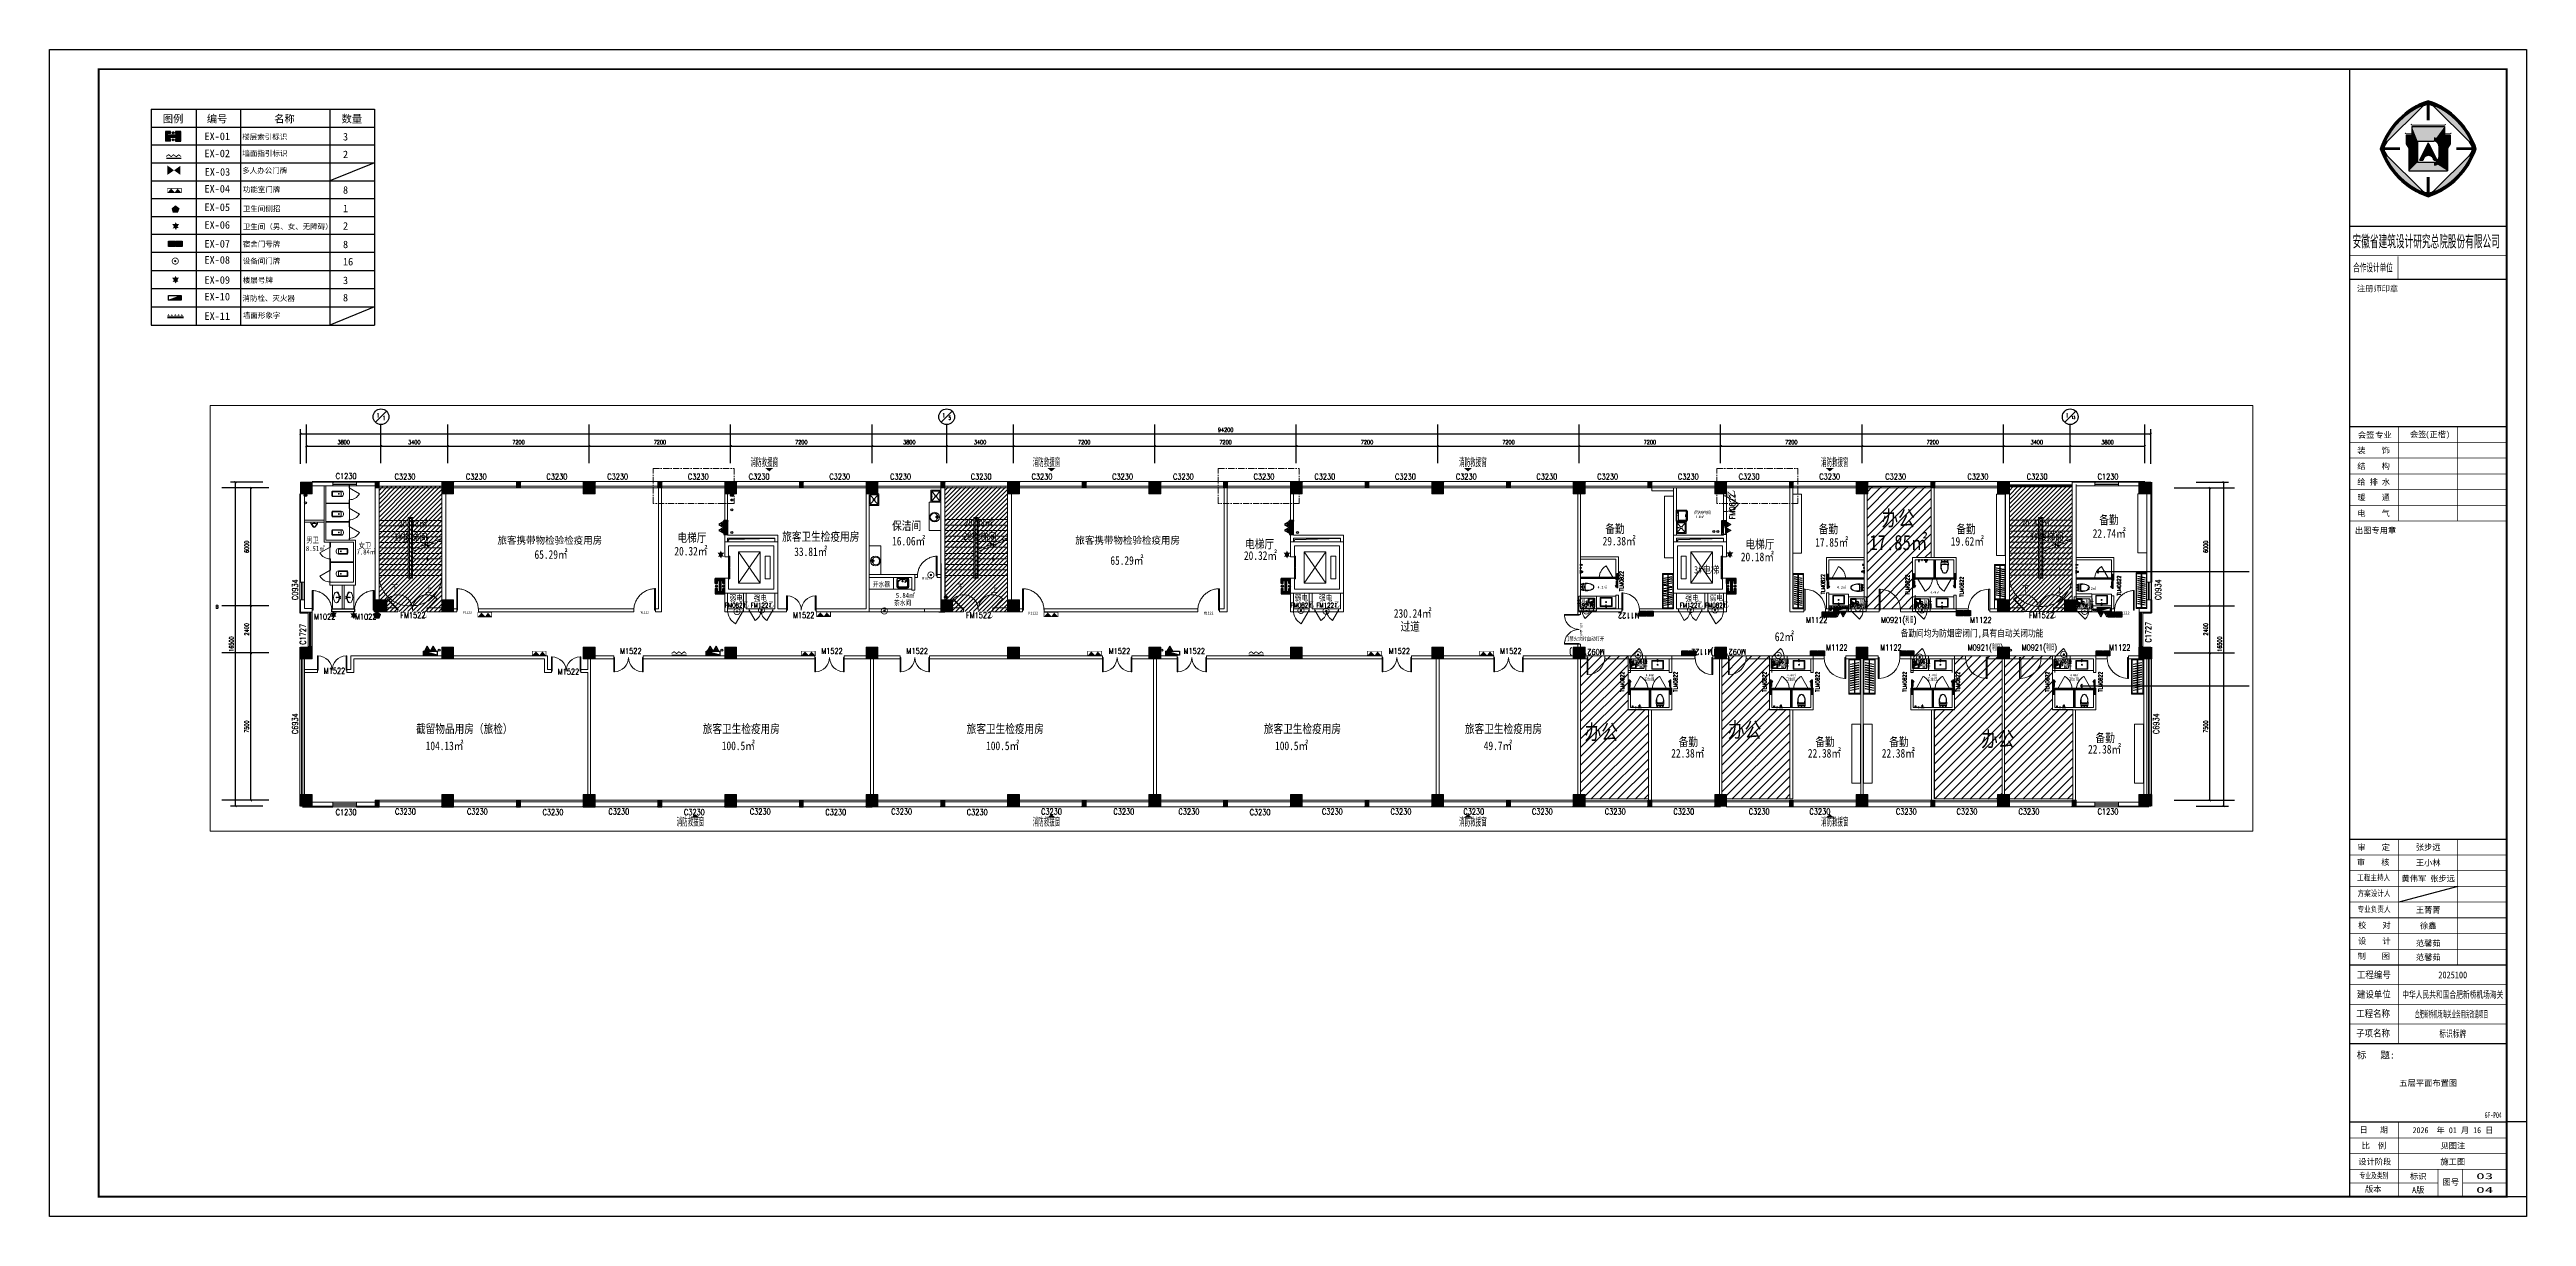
# Paper-space layout '布局1' of a CAD drawing. Header units: millimetres. Extents: x 808 to 2069, y -1890 to -1296.
# The model-space entities are those that its viewports show. They can reach past a viewport. Long polylines and large blocks are cut down to what shows.
import ezdxf
from ezdxf.enums import TextEntityAlignment as Align

# ---------------------------------------------------------------- set-up
doc = ezdxf.new("R2010")
doc.units = ezdxf.units.MM
doc.header["$LTSCALE"] = 1000
doc.set_wipeout_variables(frame=1)
for name, pattern in [('ACAD_ISO03W100', [30, 12, -18]), ('CENTER', [50.8, 31.75, -6.35, 6.35, -6.35]), ('D_DASH', [2, 1, -1]), ('DASH', [0.35, 0.25, -0.1]), ('DOT', [0.2, 0.1, -0.1]), ('HIDDEN', [0.375, 0.25, -0.125, 0, 0]), ('LS1', [32.5, 30, -1.25, 0, -1.25])]:
    doc.linetypes.add(name, pattern=pattern)
doc.layers.get('0').update_dxf_attribs({"color": 253, "linetype": 'CONTINUOUS'})
doc.layers.get('Defpoints').update_dxf_attribs({"color": 250, "linetype": 'CONTINUOUS', "lineweight": 0})
for name, color, linetype in [('0底图', 253, 'CONTINUOUS'), ('3', 253, 'CONTINUOUS'), ('AXIS', 253, 'CONTINUOUS'), ('AXIS_TEXT', 253, 'CONTINUOUS'), ('BZ_标准图框', 253, 'CONTINUOUS'), ('DIM_LEAD', 253, 'CONTINUOUS'), ('DIM_SYMB', 253, 'CONTINUOUS'), ('EQUIP_消防', 253, 'CONTINUOUS'), ('EQUIP_灭火器', 253, 'CONTINUOUS'), ('FC-Text Annotation', 253, 'CONTINUOUS'), ('FF-FIXT', 253, 'CONTINUOUS'), ('HATCH', 253, 'CONTINUOUS'), ('HATCH【填充】', 253, 'CONTINUOUS'), ('LATRINE', 253, 'CONTINUOUS'), ('PUB_TEXT', 253, 'CONTINUOUS'), ('SURFACE', 253, 'CONTINUOUS'), ('TEXT', 253, 'CONTINUOUS'), ('VHSoft_boundary', 253, 'CONTINUOUS'), ('VPIPE-喷淋', 253, 'CONTINUOUS'), ('VPIPE-废水', 253, 'CONTINUOUS'), ('VPIPE-污水', 253, 'CONTINUOUS'), ('VPIPE-消防', 253, 'CONTINUOUS'), ('VPIPE-热给水', 253, 'CONTINUOUS'), ('VPIPE-给水', 253, 'CONTINUOUS'), ('w-消火栓', 253, 'CONTINUOUS'), ('WINDOW_TEXT', 253, 'CONTINUOUS'), ('XF', 253, 'LS1'), ('填充', 253, 'CONTINUOUS'), ('建-墙', 253, 'CONTINUOUS'), ('洁具', 253, 'CONTINUOUS'), ('风道（排气道）', 253, 'CONTINUOUS')]:
    doc.layers.add(name, color=color, linetype=linetype)
for name, color, linetype, lineweight in [('_0', 253, 'CONTINUOUS', 0), ('A-FLOR-SPCL', 253, 'CONTINUOUS', 18), ('COLUMN', 253, 'CONTINUOUS', 0), ('Detail Frame', 140, 'D_DASH', 0), ('DOOR【门】', 253, 'CONTINUOUS', 0), ('FC-Doorsill【门槛线】', 253, 'CONTINUOUS', 0), ('FC-FLOOR【地材分格】', 253, 'CONTINUOUS', 0), ('FC-Hatch', 253, 'CONTINUOUS', 0), ('FF-Door【门】', 253, 'CONTINUOUS', 0), ('FF-FIXT【洁具】', 253, 'CONTINUOUS', 0), ('FF-FURN【成品家具】', 253, 'CONTINUOUS', 0), ('FF-FURN【成品家私】', 253, 'CONTINUOUS', 0), ('FF-Text【平面文字】', 253, 'CONTINUOUS', 0), ('FF-Win【窗】', 253, 'CONTINUOUS', 0), ('MK【门槛线】', 253, 'CONTINUOUS', 0), ('PUB_HATCH', 253, 'CONTINUOUS', 0), ('RC-Text【天花文字】', 253, 'CONTINUOUS', 0), ('SL-Refe', 253, 'CENTER', 0), ('STAIR', 253, 'CONTINUOUS', 0), ('TXT【平面空间文字】', 253, 'CONTINUOUS', 0), ('WALL', 253, 'CONTINUOUS', 0), ('Wall Solid【墙柱填充】', 253, 'CONTINUOUS', 0), ('Wall【墙体】', 253, 'CONTINUOUS', 0), ('Wall【新建墙】', 253, 'CONTINUOUS', 0), ('WINDOW', 253, 'CONTINUOUS', 0), ('Xline【辅助线】', 253, 'CONTINUOUS', 0)]:
    doc.layers.add(name, color=color, linetype=linetype, lineweight=lineweight)
doc.layers.add('VHSoft_barcode', color=253, linetype='CONTINUOUS', plot=False)
doc.styles.add('-宋体', font='', dxfattribs={"width": 0.8})
doc.styles.add('_TCH_AXIS', font='COMPLEX', dxfattribs={"bigfont": 'GBCBIG'})
doc.styles.add('_TCH_DIM', font='SIMPLEX', dxfattribs={"bigfont": 'GBCBIG'})
doc.styles.add('_TCH_DIM_T3', font='SIMPLEX', dxfattribs={"width": 0.705882, "bigfont": 'GBCBIG'})
doc.styles.add('_TCH_WINDOW', font='SIMPLEX', dxfattribs={"bigfont": 'GBCBIG'})
doc.styles.add('DIM_FONT', font='SIMPLEX', dxfattribs={"width": 0.7, "bigfont": 'GBCBIG'})
doc.styles.add('HT', font='simhei.ttf')
doc.styles.get("Standard").update_dxf_attribs({"font": 'GBENOR', "bigfont": 'GBCBIG'})
doc.styles.add('SUN', font='romans.shx', dxfattribs={"width": 0.8, "bigfont": 'hzdx.shx'})
doc.styles.add('宋体', font='', dxfattribs={"width": 0.7})
doc.styles.add('尺寸标注', font='ARCHS.SHX', dxfattribs={"width": 0.8})
doc.styles.add('文字', font='')
doc.styles.add('细黑', font='simhei.ttf')
doc.styles.get('-宋体').set_extended_font_data('SimSun')
doc.styles.get('宋体').set_extended_font_data('SimSun')
doc.styles.get('文字').set_extended_font_data('SimSun')
doc.dimstyles.new('_TCH_ARCH&&100', dxfattribs={"dimtxt": 212.5, "dimasz": 100, "dimexe": 250, "dimexo": 300, "dimgap": 100, "dimtad": 1, "dimdec": 0, "dimzin": 0, "dimdsep": 46, "dimtxsty": '_TCH_DIM_T3', "dimblk": 'ARCHTICK', "dimcen": 0.09, "dimclrt": 7, "dimazin": 2, "dimtfac": 1, "dimtdec": 0, "dimtix": 1, "dimtmove": 2, "dimatfit": 3, "dimtolj": 1, "dimtzin": 0, "dimarcsym": 0})
doc.dimstyles.new('海龙[布局]1：100', dxfattribs={"dimtxt": 2.5, "dimasz": 1, "dimexe": 1, "dimexo": 1, "dimgap": 0.7, "dimtad": 1, "dimdec": 0, "dimlfac": 100, "dimrnd": 5, "dimdsep": 46, "dimtxsty": '尺寸标注', "dimblk": 'ARCHTICK', "dimblk1": 'ARCHTICK', "dimblk2": 'ARCHTICK', "dimcen": 1, "dimclrd": 44, "dimclre": 44, "dimclrt": 2, "dimadec": 0, "dimazin": 0, "dimtfac": 1, "dimtdec": 0, "dimtix": 1, "dimtmove": 2, "dimatfit": 3, "dimldrblk": 'hl_arrow2', "dimfxl": 5, "dimarcsym": 0})
pattern_1 = [(45, (3553763.06, -1646246.44), (-224.5064, 224.5064), [])]

# ---------------------------------------------------------------- blocks, each defined once
blk = doc.blocks.new('_ArchTick')
at = {"color": 2, "linetype": 'ByBlock', "const_width": 0.4}
blk.add_lwpolyline([(-0.5, -0.5), (0.5, 0.5)], dxfattribs=at)
blk = doc.blocks.new('hl_arrow2')
at = {"color": 2}
blk.add_line((-0.2, 0), (-1, 0), dxfattribs=at)
blk.add_lwpolyline([(-0.2, 0), (-0.9, -0.7), (-0.7, -0.9), (0, 0), (-0.7, 0.9), (-0.9, 0.7)], close=True, dxfattribs=at)
for points in [[(-0.9, 0.7), (-0.7, 0.9), (-0.2, 0), (0, 0)], [(-0.9, -0.7), (-0.7, -0.9), (-0.2, 0), (0, 0)]]:
    blk.add_solid(points, dxfattribs=at)
blk = doc.blocks.new('HB')
at = {"color": 7, "const_width": 113}
for points in [[(7139, 8048, 0.2022739), (6580, 7812)], [(7139, 8047, 0.2022739), (6580, 7811)], [(7139, 8048, -0.2022739), (7699, 7812)], [(7139, 8047, -0.2022739), (7699, 7811)]]:
    blk.add_lwpolyline(points, format="xyb", dxfattribs=at)
at = {"color": 7}
for centre in [(7139, 7267), (7139, 7267), (7139, 7267), (7139, 7266), (7139, 7266), (7139, 7266)]:
    blk.add_arc(centre, 725, 45, 135, dxfattribs=at)
at = {"layer": 'TEXT', "color": 7}
for p, q in [((6627, 7779), (4028, 5181)), ((6627, 7779), (4028, 5181)), ((4028, 5181), (6627, 7779)), ((4028, 5180), (6627, 7778)), ((6627, 7778), (4028, 5180)), ((6627, 7778), (4028, 5180)), ((7139, 6842), (7139, 8292)), ((7139, 6841), (7139, 8291)), ((10250, 5181), (7651, 7779)), ((7651, 7779), (10250, 5181)), ((7651, 7778), (10250, 5180)), ((10250, 5180), (7651, 7778)), ((5472, 5683), (5907, 5683)), ((5472, 5683), (5472, 5031)), ((5472, 5682), (5907, 5682)), ((5472, 5682), (5472, 5030)), ((5907, 6335), (8371, 6335)), ((5907, 6335), (5907, 5683)), ((5907, 6334), (8371, 6334)), ((5907, 6334), (5907, 5682)), ((8371, 6335), (8371, 5683)), ((8371, 6334), (8371, 5682)), ((8371, 5683), (8806, 5683)), ((8371, 5682), (8806, 5682)), ((8806, 5683), (8806, 5031)), ((8806, 5682), (8806, 5030)), ((3516, 4669), (4965, 4669)), ((3516, 4668), (4965, 4668)), ((4028, 4156), (6627, 1558)), ((6627, 1558), (4028, 4156)), ((6627, 1557), (4028, 4155)), ((4028, 4155), (6627, 1557)), ((5472, 5031), (5690, 4705)), ((5472, 5030), (5690, 4704)), ((5690, 4705), (5690, 3002)), ((5690, 4704), (5690, 3001)), ((6342, 5248), (7574, 5248)), ((6342, 5248), (6342, 3654)), ((6342, 5247), (7574, 5247)), ((6342, 5247), (6342, 3653)), ((7139, 5103), (6487, 3799)), ((7139, 5102), (6487, 3798)), ((6487, 3799), (6731, 3799)), ((6487, 3798), (6731, 3798)), ((7139, 5103), (7139, 4207)), ((7139, 5102), (7139, 4206)), ((7175, 5031), (7791, 3799)), ((7175, 5031), (7175, 4159)), ((7175, 5030), (7791, 3798)), ((7175, 5030), (7175, 4158)), ((7583, 3799), (7791, 3799)), ((7583, 3798), (7791, 3798)), ((7651, 1558), (10250, 4156)), ((7651, 1557), (10250, 4155)), ((7936, 4886), (7936, 4017)), ((7936, 4885), (7936, 4015)), ((8806, 5031), (8588, 4705)), ((8806, 5030), (8588, 4704)), ((8588, 4705), (8588, 3002)), ((8588, 4704), (8588, 3001)), ((9313, 4669), (10762, 4669)), ((9313, 4668), (10762, 4668)), ((5690, 3002), (8588, 3002)), ((5690, 3001), (8588, 3001)), ((6342, 3654), (7574, 3654)), ((6342, 3653), (7574, 3653)), ((7139, 2495), (7139, 1046)), ((7139, 2494), (7139, 1045))]:
    blk.add_line(p, q, dxfattribs=at)
for points, const_width in [([(7167, 8189, 0.235887), (3616, 4634)], 213), ([(7167, 8188, 0.235887), (3616, 4633)], 213), ([(7111, 8189, -0.235887), (10662, 4634)], 213), ([(7111, 8188, -0.235887), (10662, 4633)], 213), ([(7167, 1148, -0.235887), (3616, 4704)], 213), ([(7167, 1147, -0.235887), (3616, 4703)], 213), ([(3777, 4717, -0.2022739), (4018, 5274)], 113), ([(3777, 4716, -0.2022739), (4018, 5273)], 113), ([(3777, 4620, 0.2022739), (4018, 4063)], 113), ([(3777, 4619, 0.2022739), (4018, 4062)], 113), ([(6686, 3799, -0.4142136), (7139, 4252)], 181), ([(6686, 3798, -0.4142136), (7139, 4251)], 181), ([(6731, 3799, -0.4142136), (7139, 4207)], 181), ([(6731, 3798, -0.4142136), (7139, 4206)], 181), ([(7111, 1148, 0.235887), (10662, 4704)], 213), ([(7111, 1147, 0.235887), (10662, 4703)], 213), ([(7628, 3799, 0.4142136), (7175, 4252)], 181), ([(7628, 3798, 0.4142136), (7175, 4251)], 181), ([(7583, 3799, 0.4142136), (7175, 4207)], 181), ([(7583, 3798, 0.4142136), (7175, 4206)], 181), ([(8072, 4886, 0.4142136), (7574, 5384)], 272), ([(8072, 4885, 0.4142136), (7574, 5383)], 272), ([(7574, 3518, 0.4142136), (8072, 4017)], 272), ([(7574, 3517, 0.4142136), (8072, 4015)], 272), ([(10501, 4717, 0.2022739), (10260, 5274)], 113), ([(10501, 4716, 0.2022739), (10260, 5273)], 113), ([(10501, 4620, -0.2022739), (10260, 4063)], 113), ([(10501, 4619, -0.2022739), (10260, 4062)], 113), ([(7139, 1289, -0.2022739), (6580, 1525)], 113), ([(7139, 1288, -0.2022739), (6580, 1524)], 113), ([(7139, 1289, 0.2022739), (7699, 1525)], 113), ([(7139, 1288, 0.2022739), (7699, 1524)], 113)]:
    blk.add_lwpolyline(points, format="xyb", dxfattribs=dict(at, const_width=const_width))
for points, const_width in [([(7139, 8248), (7139, 6799)], 217), ([(7139, 8247), (7139, 6798)], 217), ([(5396, 5869), (5472, 5792), (5907, 5792)], 72.5), ([(5396, 5868), (5472, 5791), (5907, 5791)], 72.5), ([(5830, 6521), (5907, 6444), (8371, 6444), (8448, 6521)], 72.5), ([(5830, 6520), (5907, 6443), (8371, 6443), (8448, 6520)], 72.5), ([(8371, 5792), (8806, 5792), (8882, 5869)], 72.5), ([(8371, 5791), (8806, 5791), (8882, 5868)], 72.5), ([(3560, 4669), (5009, 4669)], 217), ([(3560, 4668), (5009, 4668)], 217), ([(10719, 4669), (9269, 4669)], 217), ([(10719, 4668), (9269, 4668)], 217), ([(7139, 1089), (7139, 2538)], 217), ([(7139, 1088), (7139, 2537)], 217)]:
    blk.add_lwpolyline(points, dxfattribs=dict(at, const_width=const_width))
for centre, radius, start, end in [((8951, 2857), 5728, 108.43495, 161.56505), ((8951, 2857), 5728, 108.43495, 161.56505), ((8951, 2857), 5728, 108.43495, 161.56505), ((8951, 2856), 5728, 108.43495, 161.56505), ((8951, 2856), 5728, 108.43495, 161.56505), ((8951, 2856), 5728, 108.43495, 161.56505), ((5328, 2857), 5728, 18.43495, 71.56505), ((5328, 2857), 5728, 18.43495, 71.56505), ((5328, 2856), 5728, 18.43495, 71.56505), ((5328, 2856), 5728, 18.43495, 71.56505), ((8951, 6480), 5728, 198.43495, 251.56505), ((8951, 6480), 5728, 198.43495, 251.56505), ((8951, 6479), 5728, 198.43495, 251.56505), ((8951, 6479), 5728, 198.43495, 251.56505), ((4541, 4669), 725, 135, 225), ((4541, 4669), 725, 135, 225), ((4541, 4669), 725, 135, 225), ((4541, 4669), 725, 135, 225), ((4541, 4668), 725, 135, 225), ((4541, 4668), 725, 135, 225), ((4541, 4668), 725, 135, 225), ((4541, 4668), 725, 135, 225), ((5328, 6480), 5728, 288.43495, 341.56505), ((5328, 6479), 5728, 288.43495, 341.56505), ((7574, 4886), 362, 0, 90), ((7574, 4885), 362, 0, 90), ((7574, 4017), 362, 270, 0), ((7574, 4015), 362, 270, 0), ((9737, 4669), 725, 315, 45), ((9737, 4669), 725, 315, 45), ((9737, 4668), 725, 315, 45), ((9737, 4668), 725, 315, 45), ((7139, 2070), 725, 225, 315), ((7139, 2070), 725, 225, 315), ((7139, 2069), 725, 225, 315), ((7139, 2069), 725, 225, 315)]:
    blk.add_arc(centre, radius, start, end, dxfattribs=at)
for points in [[(6662, 7812), (6076, 7812), (4028, 5181), (4028, 5788)], [(6662, 7811), (6076, 7811), (4028, 5180), (4028, 5787)], [(7616, 7812), (8202, 7812), (10250, 5181), (10250, 5788)], [(7616, 7811), (8202, 7811), (10250, 5180), (10250, 5787)], [(5472, 5683), (5907, 5683), (5472, 5031), (6342, 5248)], [(5472, 5682), (5907, 5682), (5472, 5030), (6342, 5247)], [(5907, 6335), (6342, 5248), (8371, 6335), (7574, 5248)], [(5907, 6335), (5907, 5683), (6342, 5248)], [(5907, 6334), (6342, 5247), (8371, 6334), (7574, 5247)], [(5907, 6334), (5907, 5682), (6342, 5247)], [(8371, 6335), (7667, 5375), (8371, 5683), (8037, 5070)], [(8371, 6334), (7667, 5374), (8371, 5682), (8037, 5069)], [(7936, 4886), (8588, 4705), (8371, 5683), (8806, 5031)], [(7936, 4885), (8588, 4704), (8371, 5682), (8806, 5030)], [(8371, 5683), (8806, 5683), (8806, 5031)], [(8371, 5682), (8806, 5682), (8806, 5030)], [(6662, 1525), (6076, 1525), (4028, 4156), (4028, 3550)], [(6662, 1524), (6076, 1524), (4028, 4155), (4028, 3549)], [(5472, 5031), (5690, 4705), (6342, 5248)], [(5472, 5030), (5690, 4704), (6342, 5247)], [(5690, 4705), (6342, 5248), (5690, 3002), (6342, 3654)], [(5690, 4704), (6342, 5247), (5690, 3001), (6342, 3653)], [(6686, 3799), (6487, 3799), (7139, 4252), (7139, 5103)], [(6686, 3798), (6487, 3798), (7139, 4251), (7139, 5102)], [(7791, 3799), (7628, 3799), (7175, 5031), (7175, 4252)], [(7791, 3798), (7628, 3798), (7175, 5030), (7175, 4251)], [(7616, 1525), (8202, 1525), (10250, 4156), (10250, 3550)], [(7616, 1524), (8202, 1524), (10250, 4155), (10250, 3549)], [(7741, 3547), (8043, 3850), (8588, 3002)], [(7741, 3546), (8043, 3849), (8588, 3001)], [(8588, 3002), (7936, 4017), (8588, 4705), (7936, 4886)], [(8588, 3001), (7936, 4015), (8588, 4704), (7936, 4885)], [(6342, 3654), (5690, 3002), (7574, 3654), (8588, 3002)], [(6342, 3653), (5690, 3001), (7574, 3653), (8588, 3001)]]:
    blk.add_solid(points, dxfattribs=at)
blk = doc.blocks.new('vhtemplate_标准图框_A1+0.5')
at = {"layer": 'BZ_标准图框'}
blk.add_lwpolyline([(0, 594), (1261, 594), (1261, 0), (0, 0)], close=True, dxfattribs=at)
at = {"layer": 'BZ_标准图框', "const_width": 1}
blk.add_lwpolyline([(1251, 10), (1251, 584), (25, 584), (25, 10)], close=True, dxfattribs=at)
at = {"layer": 'BZ_标准图框'}
for points, const_width in [([(1171, 10), (1171, 584)], 0.7), ([(1171, 504), (1251, 504)], 0.7), ([(1171, 489), (1251, 489)], 0.35), ([(1195.6, 476.8), (1195.6, 488.8)], 0.35), ([(1171, 477), (1251, 477)], 0.7), ([(1171, 402), (1251, 402)], 0.7), ([(1251, 394), (1171, 394)], 0.35), ([(1196, 402), (1196, 354)], 0.35), ([(1226, 402), (1226, 354)], 0.35), ([(1251, 386), (1171, 386)], 0.35), ([(1251, 378), (1171, 378)], 0.35), ([(1251, 370), (1171, 370)], 0.35), ([(1251, 362), (1171, 362)], 0.35), ([(1251, 354), (1171, 354)], 0.5), ([(1171, 192), (1251, 192)], 0.7), ([(1196, 88), (1196, 192)], 0.35), ([(1226, 128), (1226, 192)], 0.35), ([(1171, 184), (1251, 184)], 0.35), ([(1171, 176), (1251, 176)], 0.35), ([(1171, 168), (1251, 168)], 0.35), ([(1171, 160), (1251, 160)], 0.35), ([(1171, 152), (1251, 152)], 0.35), ([(1171, 144), (1251, 144)], 0.35), ([(1171, 128), (1251, 128)], 0.7), ([(1171, 136), (1251, 136)], 0.35), ([(1171, 136), (1251, 136)], 0.35), ([(1171, 118), (1251, 118)], 0.35), ([(1171, 108), (1251, 108)], 0.35), ([(1171, 88), (1251, 88)], 0.7), ([(1171, 98), (1251, 98)], 0.35), ([(1171, 48), (1251, 48)], 0.7), ([(1171, 40), (1251, 40)], 0.35), ([(1196, 24), (1196, 48)], 0.35), ([(1171, 32), (1251, 32)], 0.35), ([(1171, 24), (1251, 24)], 0.35), ([(1171, 17), (1216, 17)], 0.35), ([(1176, 24), (1246, 24)], 0.35), ([(1196, 10), (1196, 24)], 0.35), ([(1216, 10), (1216, 24)], 0.35), ([(1228.5, 10), (1228.5, 24)], 0.35), ([(1228.5, 17), (1251, 17)], 0.35)]:
    blk.add_lwpolyline(points, dxfattribs=dict(at, const_width=const_width))
at = {"layer": 'VHSoft_barcode'}
blk.add_lwpolyline([(1251, 10), (1251, 48.3), (1261, 48.3), (1261, 10)], close=True, dxfattribs=at)
at = {"layer": 'VHSoft_boundary'}
blk.add_lwpolyline([(0, 594), (1261, 594), (1261, 0), (0, 0)], close=True, dxfattribs=at)
at = {"layer": 'BZ_标准图框', "xscale": 0.0067500000000109, "yscale": 0.0067500000000109, "zscale": 0.0067500000000109}
blk.add_blockref('HB', (1162.8, 512), dxfattribs=at)
at = {"layer": 'BZ_标准图框', "style": 'HT'}
for s, height, width, p in [('安徽省建筑设计研究总院股份有限公司', 6, 0.525, (1172.5, 493.4)), ('合作设计单位', 4, 0.6, (1172.8, 481)), ('工程主持人', 3, 0.8, (1174.8, 171)), ('方案设计人', 3, 0.8, (1175, 163)), ('专业负责人', 3, 0.8, (1175, 154.9)), ('建设单位', 3.5, 0.88, (1174.7, 111.3)), ('工程编号', 3.5, 0.88, (1174.7, 121.2)), ('工程名称', 3.5, 0.88, (1174.3, 101.5)), ('子项名称', 3.5, 0.88, (1174.3, 91.5)), ('专业及类别', 3, 0.7, (1176, 19.3))]:
    blk.add_text(s, height=height, dxfattribs=dict(at, width=width)).set_placement(p)
for s, height, p in [('注册师印章', 3, (1174.7, 470.8)), ('装    饰', 3, (1174.9, 388.4)), ('会签', 3, (1175.2, 396.3)), ('专业', 3, (1184, 396.3)), ('会签', 3, (1201.7, 396.7)), ('(正楷)', 3, (1209.6, 396.6)), ('结    构', 3, (1174.9, 380.4)), ('给 排 水', 3, (1174.9, 372.4)), ('暖    通', 3, (1174.9, 364.5)), ('电    气', 3, (1174.9, 356.4)), ('出图专用章', 3, (1173.7, 347.7)), ('审    定', 3, (1174.9, 186.4)), ('审    核', 3, (1174.7, 178.8)), ('校    对', 3, (1175.3, 146.7)), ('设    计', 3, (1175.3, 138.7)), ('制    图', 3, (1175, 131)), ('标   题:', 3.5, (1174.6, 80.4)), ('日   期', 3, (1176, 42.6)), ('比  例', 3, (1177.1, 34.5)), ('2026  年 01 月 16 日', 3, (1203, 42.4)), ('设计阶段', 3, (1175.4, 26.4)), ('版本 ', 3, (1178.8, 12.4)), ('标识', 3, (1201.7, 18.9)), ('A版', 3, (1202.8, 12)), ('图号', 3, (1218.3, 16))]:
    blk.add_text(s, height=height, dxfattribs=at).set_placement(p)
for tag, p in [('审定', (1211, 186.5)), ('审核', (1211, 178.5)), ('工程主持人', (1211, 170.5)), ('专业负责人', (1211, 154.5)), ('校对', (1211, 146.5)), ('设计', (1211, 137.6)), ('制图', (1211, 130.5)), ('图名', (1211, 66.4)), ('见图注', (1223.5, 34.5)), ('施工图', (1223.5, 26.4))]:
    blk.add_attdef(tag, text='', height=3, dxfattribs=at).set_placement(p, align=Align.CENTER)
for tag, width, p in [('合肥空港经济示范区管理办公室', 0.7, (1223.5, 111.2)), ('2025100', 0.88, (1223.5, 121.3)), ('新桥机场海关业务用房改造项目设计总承包（2次）', 0.475, (1223.5, 101.2)), ('-', 0.7, (1223.5, 91.3))]:
    blk.add_attdef(tag, text='', height=3.5, dxfattribs=dict(at, width=width)).set_placement(p, align=Align.CENTER)
blk.add_attdef('索引', text='', height=3, dxfattribs=at).set_placement((1239.8, 50.1), (1248.4, 50.1), align=Align.FIT)
at = {"layer": 'BZ_标准图框', "style": 'HT', "width": 2}
for tag, p, p2 in [('03', (1235.4, 19), (1244.1, 19)), ('04', (1235.4, 12), (1244.1, 12))]:
    blk.add_attdef(tag, text='', height=3, dxfattribs=at).set_placement(p, p2, align=Align.FIT)
blk = doc.blocks.new('海龙_0201184399')
at = {"layer": 'FC-Hatch'}
h = blk.add_hatch(color=1, dxfattribs=at)
h.dxf.hatch_style = 1
h.paths.add_polyline_path([(605, 371), (187, 371), (187, 226), (450, 226), (450, 87), (-426, 87), (-426, 226), (-197, 226), (-197, 371), (-605, 371), (-605, -371), (-192, -371), (-192, -201), (-426, -201), (-426, -67), (465, -67), (465, -201), (202, -201), (202, -371), (605, -371)])
h.paths.add_polyline_path([(91, 289, 1), (-67, 289, 1)], flags=17)
h.paths.add_polyline_path([(91, -274, 1), (-67, -274, 1)], flags=17)
at = {"layer": 'DIM_SYMB', "color": 1}
for p, q in [((-605, 371), (-605, -371)), ((-197, 371), (-605, 371)), ((-426, 87), (-426, 226)), ((-197, 226), (-426, 226)), ((450, 87), (-426, 87)), ((-197, 226), (-197, 371)), ((605, 371), (187, 371)), ((187, 371), (187, 226)), ((187, 226), (450, 226)), ((450, 226), (187, 226)), ((450, 226), (450, 87)), ((605, -371), (605, 371)), ((-192, -371), (-605, -371)), ((-426, -201), (-426, -67)), ((-426, -67), (465, -67)), ((-192, -201), (-426, -201)), ((-192, -371), (-192, -201)), ((202, -201), (202, -371)), ((465, -201), (202, -201)), ((202, -371), (605, -371)), ((465, -67), (465, -201))]:
    blk.add_line(p, q, dxfattribs=at)
for centre in [(12, 289), (12, -274)]:
    blk.add_circle(centre, 79.2, dxfattribs=at)
blk = doc.blocks.new('海龍12042585')
at = {"layer": 'FC-Hatch'}
h = blk.add_hatch(color=60, dxfattribs=at)
h.dxf.hatch_style = 1
h.paths.add_polyline_path([(2, -5), (2, -4), (3.6, -2), (1, -2), (-0.1, 0), (-1, -2), (-3.6, -2), (-3.6, -2), (-3.6, -2.1), (-3.5, -2.2), (-3.4, -2.3), (-2.1, -4.1), (-2.1, -5.1), (-3.3, -6.5), (-1.2, -6.2), (0.2, -8.1), (1.1, -6.1), (3.1, -6.3), (3.1, -6.1)])
blk = doc.blocks.new('海龍12049781')
at = {"layer": 'FC-Hatch'}
h = blk.add_hatch(color=4, dxfattribs=at)
h.dxf.hatch_style = 1
h.paths.add_polyline_path([(5.4, -0.9), (7.3, -2.5), (8, -1.9), (5.7, 0), (5, 0), (2.8, -1.7), (2.7, -1.8), (0.1, 0), (-0.6, 0), (-2.5, -1.8), (-4.7, 0), (-5.7, 0), (-8.1, -1.8), (-7.4, -2.4), (-5.2, -0.8), (-2.8, -2.8), (-2.4, -2.8), (-0.1, -0.8), (2.6, -2.9), (2.9, -2.9)])
h.paths.add_polyline_path([(8.1, -3.5), (-7.8, -3.5), (-7.8, -4.7), (8.1, -4.7)])
blk = doc.blocks.new('海龍12043342')
at = {"layer": 'FC-Hatch'}
h = blk.add_hatch(color=3, dxfattribs=at)
h.dxf.hatch_style = 1
h.paths.add_polyline_path([(3.9, 0), (3.1, -1), (4.8, -1)])
h.paths.add_polyline_path([(5, -1.3), (-5, -1.3), (-5, -2.5), (5, -2.5)])
h.paths.add_polyline_path([(1.9, 0), (1.1, -1), (2.8, -1)])
h.paths.add_polyline_path([(-0.1, 0), (-0.9, -1), (0.8, -1)])
h.paths.add_polyline_path([(-2.2, 0), (-3, -1), (-1.3, -1)])
h.paths.add_polyline_path([(-4.2, 0), (-5, -1), (-3.3, -1)])
blk = doc.blocks.new('56')
at = {"layer": 'FC-Hatch'}
h = blk.add_hatch(color=4, dxfattribs=at)
h.dxf.hatch_style = 1
h.paths.add_polyline_path([(220342, 81720), (220090, 81521), (220179, 81249), (220490, 81249), (220600, 81524)])
blk = doc.blocks.new('海龍12043348')
at = {"layer": 'EQUIP_消防'}
h = blk.add_hatch(color=1, dxfattribs=at)
h.dxf.hatch_style = 1
h.paths.add_polyline_path([(400, 0), (-400, -293), (400, -293)])
at = {"layer": 'EQUIP_消防', "color": 1}
blk.add_line((-400, -293), (400, 0), dxfattribs=at)
blk.add_lwpolyline([(-400, 0), (400, 0), (400, -293), (-400, -293)], close=True, dxfattribs=at)
blk = doc.blocks.new('4646+6+')
at = {"layer": 'FC-Hatch'}
h = blk.add_hatch(color=6, dxfattribs=at)
h.dxf.hatch_style = 1
h.paths.add_polyline_path([(4997.1, 802.2), (4997.1, 802.7), (4997.8, 803.7), (4996.6, 803.6), (4996, 804.6), (4995.6, 803.6), (4994.3, 803.6), (4994.3, 803.6), (4994.3, 803.6), (4994.4, 803.6), (4994.4, 803.5), (4995, 802.7), (4995, 802.1), (4994.4, 801.5), (4995.5, 801.6), (4996.2, 800.7), (4996.6, 801.6), (4997.6, 801.6), (4997.6, 801.6)])
blk = doc.blocks.new('海龍01167077')
at = {"layer": 'FC-Hatch'}
h = blk.add_hatch(color=152, dxfattribs=at)
h.dxf.hatch_style = 1
h.paths.add_polyline_path([(3.3, -0.2), (0.1, -2.5), (3.3, -4.8)])
h.paths.add_polyline_path([(0.1, -2.5), (-3.3, 0), (-3.3, -4.8)])
blk = doc.blocks.new('海龍01161764')
at = {"layer": 'FC-Hatch'}
h = blk.add_hatch(color=6, dxfattribs=at)
h.dxf.hatch_style = 1
h.paths.add_polyline_path([(0.6, -1.8, 1), (-0.6, -1.8, 1)], flags=0)
h.paths.add_polyline_path([(1.8, -1.8, 1), (-1.8, -1.8, 1)])
h.paths.add_polyline_path([(-1.4, -1.8, -1), (1.4, -1.8, -1)], flags=16)
h.paths.add_polyline_path([(-0.6, -1.8, -1), (0.6, -1.8, -1)], flags=0)
h = blk.add_hatch(color=6, dxfattribs=at)
h.dxf.hatch_style = 1
h.paths.add_polyline_path([(0.6, -1.8, 1), (-0.6, -1.8, 1)])
blk = doc.blocks.new('海龍01165823')
at = {"layer": 'FC-Hatch'}
h = blk.add_hatch(color=30, dxfattribs=at)
h.dxf.hatch_style = 1
h.paths.add_polyline_path([(1.6, -0.3), (0.2, -2.2), (3.3, -2.2)], flags=0)
h.paths.add_polyline_path([(-1.7, -0.3), (-3.4, -2.2), (0.2, -2.2)], flags=0)
h.paths.add_polyline_path([(3.7, 0), (-3.7, 0), (-3.7, -2.6), (3.7, -2.6)])
h.paths.add_polyline_path([(3.3, -0.3), (3.3, -2.2), (-3.4, -2.2), (-3.4, -0.3)], flags=16)
h = blk.add_hatch(color=30, dxfattribs=at)
h.dxf.hatch_style = 1
h.paths.add_polyline_path([(1.6, -0.3), (0.2, -2.2), (3.3, -2.2)])
h.paths.add_polyline_path([(-1.7, -0.3), (-3.4, -2.2), (0.2, -2.2)])
blk = doc.blocks.new('海龍01168166')
at = {"layer": 'HATCH', "ltscale": 1000}
h = blk.add_hatch(color=2, dxfattribs=at)
h.dxf.hatch_style = 1
h.paths.add_polyline_path([(-0.2, 0), (-3.5, 0), (-3.5, -2.6), (-0.2, -2.6)])
h = blk.add_hatch(color=2, dxfattribs=at)
h.dxf.hatch_style = 1
h.paths.add_polyline_path([(3.5, 0), (0.2, 0), (0.2, -2.6), (3.5, -2.6)])
at = {"layer": 'XF', "ltscale": 1000}
for points in [[(-3.5, 0), (-0.2, 0), (-0.2, -2.6), (-3.5, -2.6)], [(0.2, 0), (3.5, 0), (3.5, -2.6), (0.2, -2.6)]]:
    blk.add_lwpolyline(points, close=True, dxfattribs=at)
blk = doc.blocks.new('海龍01164503')
at = {"layer": 'FC-Hatch'}
h = blk.add_hatch(color=30, dxfattribs=at)
h.dxf.hatch_style = 1
h.paths.add_polyline_path([(1.6, -0.3), (0.2, -2.2), (3.3, -2.2)], flags=0)
h.paths.add_polyline_path([(-1.7, -0.3), (-3.4, -2.2), (0.2, -2.2)], flags=0)
h.paths.add_polyline_path([(3.7, 0), (-3.7, 0), (-3.7, -2.6), (3.7, -2.6)])
h.paths.add_polyline_path([(3.3, -0.3), (3.3, -2.2), (-3.4, -2.2), (-3.4, -0.3)], flags=16)
h = blk.add_hatch(color=30, dxfattribs=at)
h.dxf.hatch_style = 1
h.paths.add_polyline_path([(1.6, -0.3), (0.2, -2.2), (3.3, -2.2)])
h.paths.add_polyline_path([(-1.7, -0.3), (-3.4, -2.2), (0.2, -2.2)])
blk = doc.blocks.new('海龍01161209')
at = {"layer": 'HATCH', "ltscale": 1000}
h = blk.add_hatch(color=2, dxfattribs=at)
h.dxf.hatch_style = 1
h.paths.add_polyline_path([(-0.2, 0), (-3.5, 0), (-3.5, -2.6), (-0.2, -2.6)])
h = blk.add_hatch(color=2, dxfattribs=at)
h.dxf.hatch_style = 1
h.paths.add_polyline_path([(3.5, 0), (0.2, 0), (0.2, -2.6), (3.5, -2.6)])
at = {"layer": 'XF', "ltscale": 1000}
for points in [[(-3.5, 0), (-0.2, 0), (-0.2, -2.6), (-3.5, -2.6)], [(0.2, 0), (3.5, 0), (3.5, -2.6), (0.2, -2.6)]]:
    blk.add_lwpolyline(points, close=True, dxfattribs=at)
blk = doc.blocks.new('$TCHSYS$WIN2D')
for p, q in [((-0.5, 0.5), (0.5, 0.5)), ((-0.5, 0.5), (-0.5, -0.5)), ((0.5, 0.5), (0.5, -0.5)), ((0.5, 0.167), (-0.5, 0.167)), ((0.5, -0.167), (-0.5, -0.167)), ((-0.5, -0.5), (0.5, -0.5))]:
    blk.add_line(p, q)
blk = doc.blocks.new('$WINLIB2D$00000004')
for p, q in [((-0.5, 0.5), (0.5, 0.5)), ((-0.5, 0.5), (-0.5, -0.5)), ((0.5, -0.5), (0.5, 0.5)), ((-0.5, 0.241), (0.5, 0.241)), ((-0.5, -0.5), (0.5, -0.5))]:
    blk.add_line(p, q)
blk = doc.blocks.new('$WINLIB2D$00000005')
for p, q in [((-0.5, 0.5), (0.5, 0.5)), ((-0.5, 0.5), (-0.5, -0.5)), ((0.5, 0.167), (-0.5, 0.167)), ((0.5, 0), (-0.5, 0)), ((0.5, -0.5), (0.5, 0.5)), ((0.5, -0.167), (-0.5, -0.167)), ((-0.5, -0.5), (0.5, -0.5))]:
    blk.add_line(p, q)
blk = doc.blocks.new('海龙_0918165925')
at = {"layer": 'PUB_HATCH'}
for points in [[(-43300, -300), (-43100, -300), (-43100, 0), (-43300, 0)], [(-47100, -600), (-46500, -600), (-46500, 0), (-47100, 0)], [(-39900, -600), (-39300, -600), (-39300, 0), (-39900, 0)], [(-36100, -300), (-35900, -300), (-35900, 0), (-36100, 0)], [(-32700, -600), (-32100, -600), (-32100, 0), (-32700, 0)], [(-28900, -300), (-28700, -300), (-28700, 0), (-28900, 0)], [(-25500, -600), (-24900, -600), (-24900, 0), (-25500, 0)], [(-21700, -300), (-21500, -300), (-21500, 0), (-21700, 0)], [(-18300, -600), (-17700, -600), (-17700, 0), (-18300, 0)], [(-14500, -300), (-14300, -300), (-14300, 0), (-14500, 0)], [(-11100, -600), (-10500, -600), (-10500, 0), (-11100, 0)], [(-7300, -300), (-7100, -300), (-7100, 0), (-7300, 0)], [(-3900, -600), (-3300, -600), (-3300, 0), (-3900, 0)], [(-100, -300), (100, -300), (100, 0), (-100, 0)], [(3300, -600), (3900, -600), (3900, 0), (3300, 0)], [(7100, -300), (7300, -300), (7300, 0), (7100, 0)], [(10500, -600), (11100, -600), (11100, 0), (10500, 0)], [(14300, -300), (14500, -300), (14500, 0), (14300, 0)], [(17700, -600), (18300, -600), (18300, 0), (17700, 0)], [(21500, -300), (21700, -300), (21700, 0), (21500, 0)], [(24900, -600), (25500, -600), (25500, 0), (24900, 0)], [(28700, -300), (28900, -300), (28900, 0), (28700, 0)], [(32100, -600), (32700, -600), (32700, 0), (32100, 0)], [(35900, -300), (36100, -300), (36100, 0), (35900, 0)], [(39300, -600), (39900, -600), (39900, 0), (39300, 0)], [(46500, -600), (47100, -600), (47100, 0), (46500, 0)], [(-43300, -6600), (-42700, -6600), (-42700, -6000), (-43300, -6000)], [(-39900, -6600), (-39300, -6600), (-39300, -6000), (-39900, -6000)], [(-14500, -6600), (-13900, -6600), (-13900, -6000), (-14500, -6000)], [(-11100, -6600), (-10500, -6600), (-10500, -6000), (-11100, -6000)], [(39300, -6600), (39900, -6600), (39900, -6000), (39300, -6000)], [(42700, -6600), (43300, -6600), (43300, -6000), (42700, -6000)], [(-47100, -9000), (-46500, -9000), (-46500, -8400), (-47100, -8400)], [(-39900, -9000), (-39300, -9000), (-39300, -8400), (-39900, -8400)], [(-32700, -9000), (-32100, -9000), (-32100, -8400), (-32700, -8400)], [(-25500, -9000), (-24900, -9000), (-24900, -8400), (-25500, -8400)], [(-18300, -9000), (-17700, -9000), (-17700, -8400), (-18300, -8400)], [(-11100, -9000), (-10500, -9000), (-10500, -8400), (-11100, -8400)], [(-3900, -9000), (-3300, -9000), (-3300, -8400), (-3900, -8400)], [(3300, -9000), (3900, -9000), (3900, -8400), (3300, -8400)], [(10500, -9000), (11100, -9000), (11100, -8400), (10500, -8400)], [(17700, -9000), (18300, -9000), (18300, -8400), (17700, -8400)], [(24900, -9000), (25500, -9000), (25500, -8400), (24900, -8400)], [(32100, -9000), (32700, -9000), (32700, -8400), (32100, -8400)], [(39300, -9000), (39900, -9000), (39900, -8400), (39300, -8400)], [(46500, -9000), (47100, -9000), (47100, -8400), (46500, -8400)], [(-47100, -16500), (-46500, -16500), (-46500, -15900), (-47100, -15900)], [(-43300, -16500), (-43100, -16500), (-43100, -16200), (-43300, -16200)], [(-39900, -16500), (-39300, -16500), (-39300, -15900), (-39900, -15900)], [(-36100, -16500), (-35900, -16500), (-35900, -16200), (-36100, -16200)], [(-32700, -16500), (-32100, -16500), (-32100, -15900), (-32700, -15900)], [(-28900, -16500), (-28700, -16500), (-28700, -16200), (-28900, -16200)], [(-25500, -16500), (-24900, -16500), (-24900, -15900), (-25500, -15900)], [(-21700, -16500), (-21500, -16500), (-21500, -16200), (-21700, -16200)], [(-18300, -16500), (-17700, -16500), (-17700, -15900), (-18300, -15900)], [(-14300, -16200), (-14500, -16200), (-14500, -16500), (-14300, -16500)], [(-11100, -16500), (-10500, -16500), (-10500, -15900), (-11100, -15900)], [(-7100, -16200), (-7300, -16200), (-7300, -16500), (-7100, -16500)], [(-3900, -16500), (-3300, -16500), (-3300, -15900), (-3900, -15900)], [(100, -16200), (-100, -16200), (-100, -16500), (100, -16500)], [(3300, -16500), (3900, -16500), (3900, -15900), (3300, -15900)], [(7300, -16200), (7100, -16200), (7100, -16500), (7300, -16500)], [(10500, -16500), (11100, -16500), (11100, -15900), (10500, -15900)], [(14500, -16200), (14300, -16200), (14300, -16500), (14500, -16500)], [(17700, -16500), (18300, -16500), (18300, -15900), (17700, -15900)], [(21700, -16200), (21500, -16200), (21500, -16500), (21700, -16500)], [(24900, -16500), (25500, -16500), (25500, -15900), (24900, -15900)], [(28900, -16200), (28700, -16200), (28700, -16500), (28900, -16500)], [(32100, -16500), (32700, -16500), (32700, -15900), (32100, -15900)], [(36100, -16200), (35900, -16200), (35900, -16500), (36100, -16500)], [(39300, -16500), (39900, -16500), (39900, -15900), (39300, -15900)], [(43300, -16200), (43100, -16200), (43100, -16500), (43300, -16500)], [(46500, -16500), (47100, -16500), (47100, -15900), (46500, -15900)]]:
    blk.add_hatch(color=256, dxfattribs=at).paths.add_polyline_path(points)
at = {"layer": 'COLUMN'}
for p, q in [((-46500, 0), (-47100, 0)), ((-47100, 0), (-47100, -600)), ((-47100, -600), (-46500, -600)), ((-46500, -600), (-46500, 0)), ((-39300, 0), (-39900, 0)), ((-39900, -300), (-39900, -600)), ((-39900, -600), (-39300, -600)), ((-39300, -600), (-39300, -300)), ((-32100, 0), (-32700, 0)), ((-32700, -300), (-32700, -600)), ((-32700, -600), (-32100, -600)), ((-32100, -600), (-32100, -300)), ((-24900, 0), (-25500, 0)), ((-25500, -300), (-25500, -600)), ((-25500, -600), (-24900, -600)), ((-24900, -600), (-24900, -300)), ((-17700, 0), (-18300, 0)), ((-18300, -300), (-18300, -600)), ((-18300, -600), (-17700, -600)), ((-17700, -600), (-17700, -300)), ((-10500, 0), (-11100, 0)), ((-11100, -300), (-11100, -600)), ((-11100, -600), (-10500, -600)), ((-10500, -600), (-10500, -300)), ((-3300, 0), (-3900, 0)), ((-3900, -300), (-3900, -600)), ((-3900, -600), (-3300, -600)), ((-3300, -600), (-3300, -300)), ((3900, 0), (3300, 0)), ((3300, -300), (3300, -600)), ((3300, -600), (3900, -600)), ((3900, -600), (3900, -300)), ((11100, 0), (10500, 0)), ((10500, -300), (10500, -600)), ((10500, -600), (11100, -600)), ((11100, -600), (11100, -300)), ((18300, 0), (17700, 0)), ((17700, -300), (17700, -600)), ((17700, -600), (18300, -600)), ((18300, -600), (18300, -300)), ((25500, 0), (24900, 0)), ((24900, -300), (24900, -600)), ((24900, -600), (25500, -600)), ((25500, -600), (25500, -300)), ((32700, 0), (32100, 0)), ((32100, -300), (32100, -600)), ((32100, -600), (32700, -600)), ((32700, -600), (32700, -300)), ((39900, 0), (39300, 0)), ((39300, -300), (39300, -600)), ((39300, -600), (39900, -600)), ((39900, -600), (39900, 0)), ((47100, 0), (46500, 0)), ((46500, 0), (46500, -600)), ((46500, -600), (47100, -600)), ((47100, -600), (47100, 0)), ((-42700, -6000), (-43300, -6000)), ((-43300, -6000), (-43300, -6600)), ((-42700, -6600), (-42700, -6000)), ((-39300, -6000), (-39900, -6000)), ((-39900, -6000), (-39900, -6600)), ((-39300, -6600), (-39300, -6000)), ((-13900, -6000), (-14500, -6000)), ((-14500, -6000), (-14500, -6600)), ((-13900, -6600), (-13900, -6000)), ((-10500, -6000), (-11100, -6000)), ((-11100, -6000), (-11100, -6600)), ((-10500, -6600), (-10500, -6000)), ((39900, -6000), (39300, -6000)), ((39300, -6000), (39300, -6600)), ((39900, -6600), (39900, -6000)), ((43300, -6000), (42700, -6000)), ((42700, -6000), (42700, -6600)), ((43300, -6600), (43300, -6000)), ((-43300, -6600), (-42700, -6600)), ((-39900, -6600), (-39300, -6600)), ((-14500, -6600), (-13900, -6600)), ((-11100, -6600), (-10500, -6600)), ((39300, -6600), (39900, -6600)), ((42700, -6600), (43300, -6600)), ((-46500, -8400), (-47100, -8400)), ((-47100, -8400), (-47100, -9000)), ((-46500, -9000), (-46500, -8400)), ((-39300, -8400), (-39900, -8400)), ((-39900, -8400), (-39900, -9000)), ((-39300, -9000), (-39300, -8400)), ((-32100, -8400), (-32700, -8400)), ((-32700, -8400), (-32700, -9000)), ((-32100, -9000), (-32100, -8400)), ((-24900, -8400), (-25500, -8400)), ((-25500, -8400), (-25500, -9000)), ((-24900, -9000), (-24900, -8400)), ((-17700, -8400), (-18300, -8400)), ((-18300, -8400), (-18300, -9000)), ((-17700, -9000), (-17700, -8400)), ((-10500, -8400), (-11100, -8400)), ((-11100, -8400), (-11100, -9000)), ((-10500, -9000), (-10500, -8400)), ((-3300, -8400), (-3900, -8400)), ((-3900, -8400), (-3900, -9000)), ((-3300, -9000), (-3300, -8400)), ((3900, -8400), (3300, -8400)), ((3300, -8400), (3300, -9000)), ((3900, -9000), (3900, -8400)), ((11100, -8400), (10500, -8400)), ((10500, -8400), (10500, -9000)), ((11100, -9000), (11100, -8400)), ((18300, -8400), (17700, -8400)), ((17700, -8400), (17700, -9000)), ((18300, -9000), (18300, -8400)), ((25500, -8400), (24900, -8400)), ((24900, -8400), (24900, -9000)), ((25500, -9000), (25500, -8400)), ((32700, -8400), (32100, -8400)), ((32100, -8400), (32100, -9000)), ((32700, -9000), (32700, -8400)), ((39900, -8400), (39300, -8400)), ((39300, -8400), (39300, -9000)), ((39900, -9000), (39900, -8400)), ((47100, -8400), (46500, -8400)), ((46500, -8400), (46500, -9000)), ((47100, -9000), (47100, -8400)), ((-47100, -9000), (-46500, -9000)), ((-39900, -9000), (-39300, -9000)), ((-32700, -9000), (-32100, -9000)), ((-25500, -9000), (-24900, -9000)), ((-18300, -9000), (-17700, -9000)), ((-11100, -9000), (-10500, -9000)), ((-3900, -9000), (-3300, -9000)), ((3300, -9000), (3900, -9000)), ((10500, -9000), (11100, -9000)), ((17700, -9000), (18300, -9000)), ((24900, -9000), (25500, -9000)), ((32100, -9000), (32700, -9000)), ((39300, -9000), (39900, -9000)), ((46500, -9000), (47100, -9000)), ((-46500, -15900), (-47100, -15900)), ((-47100, -15900), (-47100, -16500)), ((-46500, -16500), (-46500, -15900)), ((-39300, -15900), (-39900, -15900)), ((-39900, -15900), (-39900, -16200)), ((-39300, -16200), (-39300, -15900)), ((-32100, -15900), (-32700, -15900)), ((-32700, -15900), (-32700, -16200)), ((-32100, -16200), (-32100, -15900)), ((-24900, -15900), (-25500, -15900)), ((-25500, -15900), (-25500, -16200)), ((-24900, -16200), (-24900, -15900)), ((-17700, -15900), (-18300, -15900)), ((-18300, -15900), (-18300, -16200)), ((-17700, -16200), (-17700, -15900)), ((-10500, -15900), (-11100, -15900)), ((-11100, -15900), (-11100, -16200)), ((-10500, -16200), (-10500, -15900)), ((-3300, -15900), (-3900, -15900)), ((-3900, -15900), (-3900, -16200)), ((-3300, -16200), (-3300, -15900)), ((3900, -15900), (3300, -15900)), ((3300, -15900), (3300, -16200)), ((3900, -16200), (3900, -15900)), ((11100, -15900), (10500, -15900)), ((10500, -15900), (10500, -16200)), ((11100, -16200), (11100, -15900)), ((18300, -15900), (17700, -15900)), ((17700, -15900), (17700, -16200)), ((18300, -16200), (18300, -15900)), ((25500, -15900), (24900, -15900)), ((24900, -15900), (24900, -16200)), ((25500, -16200), (25500, -15900)), ((32700, -15900), (32100, -15900)), ((32100, -15900), (32100, -16200)), ((32700, -16200), (32700, -15900)), ((39900, -15900), (39300, -15900)), ((39300, -15900), (39300, -16200)), ((39900, -16200), (39900, -15900)), ((47100, -15900), (46500, -15900)), ((46500, -15900), (46500, -16500)), ((47100, -16500), (47100, -15900)), ((-47100, -16500), (-46500, -16500)), ((-39900, -16500), (-39300, -16500)), ((-32700, -16500), (-32100, -16500)), ((-25500, -16500), (-24900, -16500)), ((-18300, -16500), (-17700, -16500)), ((-11100, -16500), (-10500, -16500)), ((-3900, -16500), (-3300, -16500)), ((3300, -16500), (3900, -16500)), ((10500, -16500), (11100, -16500)), ((17700, -16500), (18300, -16500)), ((24900, -16500), (25500, -16500)), ((32100, -16500), (32700, -16500)), ((39300, -16500), (39900, -16500)), ((46500, -16500), (47100, -16500))]:
    blk.add_line(p, q, dxfattribs=at)
blk = doc.blocks.new('$QC001_5')
blk.add_line((-325, 200), (325, 0))
blk.add_lwpolyline([(325, 0), (325, 200), (-325, 200), (-325, 0)], close=True)
blk.add_solid([(-325, 200), (325, 200), (-325, 200), (325, 0)])
at = {"flags": 1}
for tag in ['UNIT', 'WHAT', 'SPEC']:
    blk.add_attdef(tag, (0, 0), '', height=0.001, dxfattribs=at)
blk = doc.blocks.new('$TCHSYS$LDOR22D')
for p, q in [((-0.52, 0.83), (-0.02, 0.83)), ((-0.52, 0.83), (-0.52, 0.67)), ((-0.52, 0.67), (-0.02, 0.67)), ((-0.5, 0.5), (0.5, 0.5)), ((-0.02, 0.83), (-0.02, 0.67)), ((0.02, 0.83), (0.02, 0.67)), ((0.02, 0.83), (0.52, 0.83)), ((0.02, 0.67), (0.52, 0.67)), ((0.52, 0.83), (0.52, 0.67))]:
    blk.add_line(p, q)
blk = doc.blocks.new('$DorLib2D$00000214')
at = {"color": 0}
blk.add_line((0.5, 0), (0, 0.87), dxfattribs=at)
blk.add_arc((0.5, 0), 1, 120, 180, dxfattribs=at)
blk = doc.blocks.new('$DorLib2D$00000215')
at = {"color": 0}
for p, q in [((-0.5, 0), (-0.25, 0.43)), ((0.5, 0), (0.25, 0.43))]:
    blk.add_line(p, q, dxfattribs=at)
for centre, start, end in [((-0.5, 0), 0, 60), ((0.5, 0), 120, 180)]:
    blk.add_arc(centre, 0.5, start, end, dxfattribs=at)
blk = doc.blocks.new('$DorLib2D$00000002')
for p, q in [((-0.5, 0), (-0.5, 0.4875)), ((-0.475, 0.4875), (-0.5, 0.4875)), ((-0.5, 0), (-0.475, 0)), ((-0.475, 0), (-0.475, 0.4875)), ((0.475, 0), (0.475, 0.4875)), ((0.475, 0.4875), (0.5, 0.4875)), ((0.5, 0), (0.475, 0)), ((0.5, 0), (0.5, 0.4875))]:
    blk.add_line(p, q)
at = {"lineweight": 13}
for centre, start, end in [((-0.4875, 0), 0, 88.530716), ((0.4875, 0), 91.469284, 180)]:
    blk.add_arc(centre, 0.4875, start, end, dxfattribs=at)
blk = doc.blocks.new('$DorLib2D$00000001')
for p, q in [((0.45, 0.975), (0.5, 0.975)), ((0.45, 0), (0.45, 0.975)), ((0.5, 0), (0.45, 0)), ((0.5, 0), (0.5, 0.975))]:
    blk.add_line(p, q)
at = {"lineweight": 13}
blk.add_arc((0.475, 0), 0.975, 91.46928, 180, dxfattribs=at)
blk = doc.blocks.new('DOOR_D01')
at = {"layer": 'DOOR【门】'}
blk.add_lwpolyline([(-0.46, 1), (-0.46, 0), (-0.5, 0), (-0.5, 1)], close=True, dxfattribs=at)
at = {"layer": 'DOOR【门】', "color": 8, "linetype": 'HIDDEN', "ltscale": 15}
blk.add_arc((-0.51, -0.01), 1.01, 0.5915, 87.4664, dxfattribs=at)
blk = doc.blocks.new('A$C4D690477')
at = {"layer": 'FF-FIXT【洁具】', "color": 252}
for p, q in [((344, 302), (205, 285)), ((205, 285), (205, 267)), ((205, 267), (344, 249))]:
    blk.add_line(p, q, dxfattribs=at)
at = {"layer": 'FF-FIXT【洁具】', "color": 251}
blk.add_circle((145, 277), 16, dxfattribs=at)
at = {"layer": 'FF-FIXT【洁具】', "color": 252}
for centre in [(335, 320), (335, 231)]:
    blk.add_circle(centre, 17.9, dxfattribs=at)
at = {"layer": 'FF-FIXT【洁具】', "color": 181, "extrusion": (0, 0, -1)}
for centre, ratio, start_param, end_param in [((139, 277), 0.5, 4.7828846, 10.9342224), ((158, 277), 0.5310756, 3.0762391, 4.6381068), ((158, 277), 0.5310756, 4.7958155, 6.3485388)]:
    blk.add_ellipse(centre, major_axis=(0, -277), ratio=ratio, start_param=start_param, end_param=end_param, dxfattribs=at)
blk = doc.blocks.new('$TCHSYS$APDOOR2D')
blk.add_line((0.5, 0), (0, 0.87))
at = {"lineweight": 13}
blk.add_arc((0.5, 0), 1, 120, 180, dxfattribs=at)
blk = doc.blocks.new('$lvtry$00000200')
for p, q in [((-140, -40, 0), (-140, -480, 0)), ((140, -470, 0), (-140, -470, 0)), ((-110, -40, 0), (-110, -470, 0)), ((100, 0, 0), (-100, 0, 0)), ((100, -30, 0), (-100, -30, 0)), ((-30, -590, 0), (30, -590, 0)), ((110, -470, 0), (110, -40, 0)), ((140, -480, 0), (140, -40, 0))]:
    blk.add_line(p, q)
blk.add_circle((0, -359, 0), 20)
for centre, radius, start, end in [((-100, -40, 0), 40, 90, 180), ((-30, -480, 0), 110, 180, 270), ((-100, -40, 0), 10, 90, 180), ((30, -480, 0), 110, 270, 0), ((100, -40, 0), 40, 0, 90), ((100, -40, 0), 10, 0, 90)]:
    blk.add_arc(centre, radius, start, end)
blk.add_point((0, 0))
blk = doc.blocks.new('$lvtry$00000007')
for p, q in [((-170, 0, 0), (170, 0, 0)), ((-170, -61, 0), (-170, 0, 0)), ((-162, -88, 0), (-69, -231, 0)), ((-124, -91, 0), (-43, -216, 0)), ((-116, -76, 0), (116, -76, 0)), ((43, -216, 0), (124, -91, 0)), ((69, -231, 0), (162, -88, 0)), ((170, -61, 0), (170, 0, 0))]:
    blk.add_line(p, q)
blk.add_circle((0, -38, 0), 17.7)
for centre, radius, start, end in [((-120, -61, 0), 50, 180, 213.0863), ((-116, -86, 0), 10, 90, 213.0863), ((0, -191, 0), 80, 210, 330), ((0, -191, 0), 50, 210, 330), ((116, -86, 0), 10, 326.9137, 90), ((120, -61, 0), 50, 326.9137, 0)]:
    blk.add_arc(centre, radius, start, end)
blk = doc.blocks.new('DOOR_D02')
at = {"layer": 'FF-Door【门】'}
for p, q in [((-0.484, 0.5), (-0.5, 0.5)), ((-0.5, 0), (-0.5, 0.5)), ((-0.484, 0), (-0.5, 0)), ((-0.484, 0), (-0.484, 0.5)), ((0.484, 0), (0.484, 0.5)), ((0.484, 0.5), (0.5, 0.5)), ((0.484, 0), (0.5, 0)), ((0.5, 0), (0.5, 0.5))]:
    blk.add_line(p, q, dxfattribs=at)
at = {"layer": 'FF-Door【门】', "color": 8, "linetype": 'HIDDEN', "ltscale": 15}
for centre, start, end in [((-0.5, 0), 0, 90), ((0.5, 0), 90, 180)]:
    blk.add_arc(centre, 0.5, start, end, dxfattribs=at)
blk = doc.blocks.new('PQD')
at = {"layer": '填充'}
h = blk.add_hatch(dxfattribs=at)
h.set_pattern_fill('DOTS', color=256, scale=10, style=0)
h.paths.add_polyline_path([(517039, 222521), (516799, 222521), (516799, 222331), (516857, 222451)])
blk.add_lwpolyline([(516799, 222331), (516857, 222451), (517039, 222521)], dxfattribs=at)
at = {"layer": '风道（排气道）'}
for points in [[(516769, 222551), (517069, 222551), (517069, 222301), (516769, 222301)], [(516799, 222521), (517039, 222521), (517039, 222331), (516799, 222331)]]:
    blk.add_lwpolyline(points, close=True, dxfattribs=at)
blk = doc.blocks.new('$DorLib2D$00000114')
at = {"color": 0}
blk.add_line((0.5, 0), (-0.21, 0.71), dxfattribs=at)
blk.add_arc((0.5, 0), 1, 135, 180, dxfattribs=at)
blk = doc.blocks.new('ZL_08130967')
at = {"layer": 'WINDOW'}
for p, q in [((-300, -374), (300, -374)), ((-300, -374), (-300, -524)), ((-300, -524), (300, -524)), ((300, -524), (300, -374))]:
    blk.add_line(p, q, dxfattribs=at)
at = {"layer": 'WINDOW', "xscale": -600, "yscale": 600, "zscale": -600}
blk.add_blockref('$DorLib2D$00000114', (0, -424), dxfattribs=at)
blk = doc.blocks.new('ZL_08155714')
at = {"layer": 'VPIPE-污水'}
blk.add_circle((-129, -712), 50, dxfattribs=at)
at = {"layer": 'VPIPE-热给水'}
blk.add_circle((154, -888), 50, dxfattribs=at)
at = {"layer": 'VPIPE-给水'}
blk.add_circle((154, -754), 50, dxfattribs=at)
at = {"layer": 'WALL'}
for p, q in [((-315, -1165), (-315, -415)), ((-315, -415), (585, -415)), ((585, -1165), (-315, -1165)), ((-215, -1065), (-215, -565)), ((-215, -565), (485, -565)), ((485, -1065), (-215, -1065)), ((485, -1065), (485, -565)), ((585, -1165), (585, -415))]:
    blk.add_line(p, q, dxfattribs=at)
at = {"layer": 'WINDOW'}
for p, q in [((-175, -415), (425, -415)), ((-175, -415), (-175, -565)), ((-175, -565), (425, -565)), ((425, -565), (425, -415))]:
    blk.add_line(p, q, dxfattribs=at)
at = {"layer": 'DOOR【门】', "rotation": 359.9999999999407}
blk.add_blockref('ZL_08130967', (125, -41), dxfattribs=at)
at = {"layer": '洁具'}
blk.add_blockref('PQD', (-516984, -223366), dxfattribs=at)
at = {"layer": 'TXT【平面空间文字】', "color": 3, "ltscale": 100, "style": 'SUN', "width": 0.6}
blk.add_text('FM丙0619', height=200, dxfattribs=at).set_placement((-263, -803, 0))
at = {"layer": 'TXT【平面空间文字】', "width": 0.75}
blk.add_text('管井', height=300, dxfattribs=at).set_placement((236, -1085))
blk = doc.blocks.new('A$C5D954283')
at = {"color": 8}
for p, q in [((-5, 230), (-33, 230)), ((-4, 506), (-26, 506)), ((0, 532), (0, 510)), ((0, 501), (0, 479)), ((0, 235), (0, 264)), ((0, 225), (0, 196)), ((26, 506), (4, 506)), ((32, 230), (5, 230))]:
    blk.add_line(p, q, dxfattribs=at)
at = {"color": 0, "linetype": 'Continuous'}
for p, q in [((-11, 374), (-18, 495)), ((5, 374), (-11, 374)), ((15, 492), (5, 374))]:
    blk.add_line(p, q, dxfattribs=at)
blk.add_lwpolyline([(300, 0), (300, 450), (-300, 450), (-300, 0)], close=True, dxfattribs=at)
at = {"color": 8}
blk.add_lwpolyline([(270, 30), (270, 420), (-270, 420), (-270, 30)], close=True, dxfattribs=at)
at = {"color": 8, "const_width": 0.84}
blk.add_lwpolyline([(0, 230, -1), (0, 230, -1)], format="xyb", close=True, dxfattribs=at)
at = {"color": 8, "ltscale": 1000, "const_width": 0.448}
blk.add_lwpolyline([(0, 506, -1), (0, 505, -1)], format="xyb", close=True, dxfattribs=at)
at = {"color": 8}
for centre, radius in [((0, 230), 25.2), ((0, 506), 16.3)]:
    blk.add_circle(centre, radius, dxfattribs=at)
at = {"color": 0, "linetype": 'Continuous'}
blk.add_circle((0, 506), 20.2, dxfattribs=at)
blk = doc.blocks.new('ZL_08127082')
at = {"layer": 'FF-FIXT【洁具】'}
for p, q in [((-184, -109), (-151, 0)), ((146, 0), (-151, 0)), ((-134, 0), (-134, -84)), ((134, 0), (134, -84)), ((146, 0), (180, -117)), ((-197, -222), (-184, -109)), ((-188, -335), (-197, -222)), ((-188, -364), (-180, -284)), ((-184, -439), (-188, -364)), ((-134, -84), (-184, -138)), ((-167, -515), (-184, -439)), ((-180, -142), (0, -134)), ((-180, -284), (-151, -213)), ((-172, -372), (-163, -301)), ((-167, -443), (-172, -372)), ((-146, -510), (-167, -443)), ((-134, -586), (-167, -515)), ((-163, -301), (-138, -234)), ((-151, -205), (-105, -205)), ((-151, -213), (-151, -205)), ((-138, -234), (-151, -213)), ((146, -213), (-151, -213)), ((-117, -577), (-146, -510)), ((134, -234), (-138, -234)), ((134, -84), (-134, -84)), ((-88, -648), (-134, -586)), ((-75, -636), (-117, -577)), ((-105, -205), (-105, -213)), ((-46, -669), (-88, -648)), ((-42, -653), (-75, -632)), ((-50, -213), (-50, -201)), ((-50, -201), (46, -201)), ((46, -213), (-50, -213)), ((0, -678), (-46, -669)), ((0, -657), (-42, -653)), ((-21, -38), (-17, -33)), ((-21, -42), (-21, -38)), ((-17, -46), (-21, -42)), ((-17, -33), (-13, -33)), ((-13, -50), (-17, -46)), ((-13, -33), (-4, -29)), ((4, -50), (-13, -50)), ((-4, -29), (4, -33)), ((0, -134), (0, -138)), ((0, -134), (176, -142)), ((38, -653), (0, -657)), ((46, -669), (0, -678)), ((4, -33), (13, -33)), ((13, -46), (4, -50)), ((13, -33), (17, -38)), ((17, -42), (13, -46)), ((17, -38), (17, -42)), ((75, -632), (38, -653)), ((46, -201), (46, -213)), ((84, -648), (46, -669)), ((113, -577), (71, -632)), ((130, -586), (84, -648)), ((100, -205), (100, -213)), ((146, -205), (100, -205)), ((146, -510), (113, -577)), ((163, -515), (130, -586)), ((134, -84), (180, -138)), ((134, -234), (146, -213)), ((134, -234), (159, -301)), ((146, -213), (146, -205)), ((146, -213), (176, -284)), ((163, -443), (146, -510)), ((159, -301), (167, -372)), ((167, -372), (163, -443)), ((184, -439), (163, -515)), ((184, -134), (176, -142)), ((176, -284), (188, -364)), ((180, -117), (197, -234)), ((184, -126), (184, -134)), ((188, -364), (184, -439)), ((197, -234), (188, -351))]:
    blk.add_line(p, q, dxfattribs=at)
blk = doc.blocks.new('ZL_08123655')
at = {"layer": 'FF-FIXT【洁具】'}
for p, q in [((-184, -138), (-188, -130)), ((-180, -142), (-184, -138))]:
    blk.add_line(p, q, dxfattribs=at)
at = {"layer": 'DIM_LEAD'}
blk.add_blockref('ZL_08127082', (0, 0), dxfattribs=at)
blk = doc.blocks.new('DOORBLK101')
at = {"layer": 'FF-Door【门】'}
blk.add_line((-0.5, 0), (0, 0.87), dxfattribs=at)
at = {"layer": 'FF-Door【门】', "color": 8, "linetype": 'HIDDEN', "ltscale": 15}
blk.add_arc((-0.5, 0), 1, 0, 60, dxfattribs=at)
blk = doc.blocks.new('A$C78EA0098')
for p, q in [((5, 25, 0), (81, 25, 0)), ((81, -25, 0), (81, 25, 0)), ((81, 20, 0), (88, 20, 0)), ((84, 25, 0), (114, 25, 0)), ((84, 20, 0), (84, 25, 0)), ((114, -25, 0), (114, 25, 0)), ((5, -25, 0), (81, -25, 0)), ((81, -20, 0), (88, -20, 0)), ((84, -25, 0), (84, -20, 0)), ((84, -25, 0), (114, -25, 0))]:
    blk.add_line(p, q)
at = {"color": 33, "linetype": 'Continuous'}
for p, q in [((47, 354), (90, 354)), ((69, 375), (69, 332))]:
    blk.add_line(p, q, dxfattribs=at)
for points in [[(0, 384), (20, 384), (20, 324), (0, 324)], [(0, 226), (3, 226), (3, 174), (0, 174)], [(0, 90), (5, 90), (5, -90), (0, -90)], [(3, 213), (34, 213), (34, 188), (3, 188)], [(20, 369), (85, 369), (85, 339), (20, 339)]]:
    blk.add_lwpolyline(points, close=True)
for centre, radius in [((69, 354), 11.5), ((104, 0, 0), 5)]:
    blk.add_circle(centre, radius, dxfattribs=at)
blk.add_arc((58, 0, 0), 36.3, 316.39718, 43.60282)
blk = doc.blocks.new('trb')
at = {"layer": 'FF-FIXT【洁具】', "linetype": 'Continuous'}
for p, q in [((537096472, 3532331298), (537096683, 3532331129)), ((537096472, 3532330898), (537096683, 3532331067)), ((537096702, 3532331300), (537096710, 3532331208)), ((537096702, 3532331300), (537096709, 3532331230)), ((537096738, 3532331300), (537096728, 3532331208)), ((537096738, 3532331300), (537096728, 3532331230)), ((537096761, 3532331129), (537096972, 3532331298)), ((537096761, 3532331067), (537096972, 3532330898))]:
    blk.add_line(p, q, dxfattribs=at)
for points in [[(537097022, 3532331348), (537097022, 3532330848), (537096422, 3532330848), (537096422, 3532331348)], [(537096972, 3532331298), (537096972, 3532330898), (537096472, 3532330898), (537096472, 3532331298)]]:
    blk.add_lwpolyline(points, close=True, dxfattribs=at)
for centre, radius in [((537096722, 3532331098), 50), ((537096720, 3532331318), 25.2), ((537096720, 3532331318), 20)]:
    blk.add_circle(centre, radius, dxfattribs=at)
for centre, radius, start, end in [((537096719, 3532331244), 17.5, 236.47802, 303.52198), ((537096719, 3532331214), 10.6, 213.66185, 326.33815)]:
    blk.add_arc(centre, radius, start, end, dxfattribs=at)
blk = doc.blocks.new('$lvtry$00000191')
at = {"color": 0}
for p, q in [((-250, -50, 0), (-39, -219, 0)), ((-250, -450, 0), (-39, -281, 0)), ((39, -219, 0), (250, -50, 0)), ((39, -281, 0), (250, -450, 0))]:
    blk.add_line(p, q, dxfattribs=at)
at = {"color": 0, "elevation": 0}
for points in [[(300, -500), (300, 0), (-300, 0), (-300, -500)], [(250, -450), (250, -50), (-250, -50), (-250, -450)]]:
    blk.add_lwpolyline(points, close=True, dxfattribs=at)
at = {"color": 0}
blk.add_circle((0, -250, 0), 50, dxfattribs=at)
for p in [(0, -50, 0), (0, -250, 0)]:
    blk.add_point(p, dxfattribs=at)
blk = doc.blocks.new('*D611')
at = {"layer": 'AXIS', "color": 0, "lineweight": -2, "transparency": 16777216}
for p, q in [((3571280, -1554394), (3571280, -1553288)), ((3571280, -1553538), (3575080, -1553538)), ((3575080, -1554394), (3575080, -1553288))]:
    blk.add_line(p, q, dxfattribs=at)
at = {"layer": 'Defpoints', "color": 0, "transparency": 16777216}
for p in [(3575080, -1553538), (3571280, -1554694), (3575080, -1554694)]:
    blk.add_point(p, dxfattribs=at)
at = {"layer": 'AXIS', "color": 0, "lineweight": -2, "transparency": 16777216, "xscale": 100, "yscale": 100, "zscale": 100, "rotation": 180}
blk.add_blockref('_ArchTick', (3571280, -1553538), dxfattribs=at)
at = {"layer": 'AXIS', "color": 0, "lineweight": -2, "transparency": 16777216, "xscale": 100, "yscale": 100, "zscale": 100}
blk.add_blockref('_ArchTick', (3575080, -1553538), dxfattribs=at)
at = {"layer": 'AXIS', "color": 7, "transparency": 16777216, "insert": (3573180, -1553332), "char_height": 212.5, "attachment_point": 5, "style": '_TCH_DIM_T3'}
blk.add_mtext('\\A1;3800', dxfattribs=at)
blk = doc.blocks.new('*D612')
at = {"layer": 'AXIS', "color": 0, "lineweight": -2, "transparency": 16777216}
for p, q in [((3567880, -1554394), (3567880, -1553288)), ((3567880, -1553538), (3571280, -1553538)), ((3571280, -1554394), (3571280, -1553288))]:
    blk.add_line(p, q, dxfattribs=at)
at = {"layer": 'Defpoints', "color": 0, "transparency": 16777216}
for p in [(3571280, -1553538), (3567880, -1554694), (3571280, -1554694)]:
    blk.add_point(p, dxfattribs=at)
at = {"layer": 'AXIS', "color": 0, "lineweight": -2, "transparency": 16777216, "xscale": 100, "yscale": 100, "zscale": 100, "rotation": 180}
blk.add_blockref('_ArchTick', (3567880, -1553538), dxfattribs=at)
at = {"layer": 'AXIS', "color": 0, "lineweight": -2, "transparency": 16777216, "xscale": 100, "yscale": 100, "zscale": 100}
blk.add_blockref('_ArchTick', (3571280, -1553538), dxfattribs=at)
at = {"layer": 'AXIS', "color": 7, "transparency": 16777216, "insert": (3569580, -1553332), "char_height": 212.5, "attachment_point": 5, "style": '_TCH_DIM_T3'}
blk.add_mtext('\\A1;3400', dxfattribs=at)
blk = doc.blocks.new('*D613')
at = {"layer": 'AXIS', "color": 0, "lineweight": -2, "transparency": 16777216}
for p, q in [((3560680, -1554394), (3560680, -1553288)), ((3560680, -1553538), (3567880, -1553538)), ((3567880, -1554394), (3567880, -1553288))]:
    blk.add_line(p, q, dxfattribs=at)
at = {"layer": 'Defpoints', "color": 0, "transparency": 16777216}
for p in [(3567880, -1553538), (3560680, -1554694), (3567880, -1554694)]:
    blk.add_point(p, dxfattribs=at)
at = {"layer": 'AXIS', "color": 0, "lineweight": -2, "transparency": 16777216, "xscale": 100, "yscale": 100, "zscale": 100, "rotation": 180}
blk.add_blockref('_ArchTick', (3560680, -1553538), dxfattribs=at)
at = {"layer": 'AXIS', "color": 0, "lineweight": -2, "transparency": 16777216, "xscale": 100, "yscale": 100, "zscale": 100}
blk.add_blockref('_ArchTick', (3567880, -1553538), dxfattribs=at)
at = {"layer": 'AXIS', "color": 7, "transparency": 16777216, "insert": (3564280, -1553332), "char_height": 212.5, "attachment_point": 5, "style": '_TCH_DIM_T3'}
blk.add_mtext('\\A1;7200', dxfattribs=at)
blk = doc.blocks.new('*D614')
at = {"layer": 'AXIS', "color": 0, "lineweight": -2, "transparency": 16777216}
for p, q in [((3553480, -1554394), (3553480, -1553288)), ((3553480, -1553538), (3560680, -1553538)), ((3560680, -1554394), (3560680, -1553288))]:
    blk.add_line(p, q, dxfattribs=at)
at = {"layer": 'Defpoints', "color": 0, "transparency": 16777216}
for p in [(3560680, -1553538), (3553480, -1554694), (3560680, -1554694)]:
    blk.add_point(p, dxfattribs=at)
at = {"layer": 'AXIS', "color": 0, "lineweight": -2, "transparency": 16777216, "xscale": 100, "yscale": 100, "zscale": 100, "rotation": 180}
blk.add_blockref('_ArchTick', (3553480, -1553538), dxfattribs=at)
at = {"layer": 'AXIS', "color": 0, "lineweight": -2, "transparency": 16777216, "xscale": 100, "yscale": 100, "zscale": 100}
blk.add_blockref('_ArchTick', (3560680, -1553538), dxfattribs=at)
at = {"layer": 'AXIS', "color": 7, "transparency": 16777216, "insert": (3557080, -1553332), "char_height": 212.5, "attachment_point": 5, "style": '_TCH_DIM_T3'}
blk.add_mtext('\\A1;7200', dxfattribs=at)
blk = doc.blocks.new('*D615')
at = {"layer": 'AXIS', "color": 0, "lineweight": -2, "transparency": 16777216}
for p, q in [((3546280, -1554394), (3546280, -1553288)), ((3546280, -1553538), (3553480, -1553538)), ((3553480, -1554394), (3553480, -1553288))]:
    blk.add_line(p, q, dxfattribs=at)
at = {"layer": 'Defpoints', "color": 0, "transparency": 16777216}
for p in [(3553480, -1553538), (3546280, -1554694), (3553480, -1554694)]:
    blk.add_point(p, dxfattribs=at)
at = {"layer": 'AXIS', "color": 0, "lineweight": -2, "transparency": 16777216, "xscale": 100, "yscale": 100, "zscale": 100, "rotation": 180}
blk.add_blockref('_ArchTick', (3546280, -1553538), dxfattribs=at)
at = {"layer": 'AXIS', "color": 0, "lineweight": -2, "transparency": 16777216, "xscale": 100, "yscale": 100, "zscale": 100}
blk.add_blockref('_ArchTick', (3553480, -1553538), dxfattribs=at)
at = {"layer": 'AXIS', "color": 7, "transparency": 16777216, "insert": (3549880, -1553332), "char_height": 212.5, "attachment_point": 5, "style": '_TCH_DIM_T3'}
blk.add_mtext('\\A1;7200', dxfattribs=at)
blk = doc.blocks.new('*D616')
at = {"layer": 'AXIS', "color": 0, "lineweight": -2, "transparency": 16777216}
for p, q in [((3539080, -1554394), (3539080, -1553288)), ((3539080, -1553538), (3546280, -1553538)), ((3546280, -1554394), (3546280, -1553288))]:
    blk.add_line(p, q, dxfattribs=at)
at = {"layer": 'Defpoints', "color": 0, "transparency": 16777216}
for p in [(3546280, -1553538), (3539080, -1554694), (3546280, -1554694)]:
    blk.add_point(p, dxfattribs=at)
at = {"layer": 'AXIS', "color": 0, "lineweight": -2, "transparency": 16777216, "xscale": 100, "yscale": 100, "zscale": 100, "rotation": 180}
blk.add_blockref('_ArchTick', (3539080, -1553538), dxfattribs=at)
at = {"layer": 'AXIS', "color": 0, "lineweight": -2, "transparency": 16777216, "xscale": 100, "yscale": 100, "zscale": 100}
blk.add_blockref('_ArchTick', (3546280, -1553538), dxfattribs=at)
at = {"layer": 'AXIS', "color": 7, "transparency": 16777216, "insert": (3542680, -1553332), "char_height": 212.5, "attachment_point": 5, "style": '_TCH_DIM_T3'}
blk.add_mtext('\\A1;7200', dxfattribs=at)
blk = doc.blocks.new('*D602')
at = {"layer": 'AXIS', "color": 0, "lineweight": -2, "transparency": 16777216}
for p, q in [((3531880, -1554394), (3531880, -1553288)), ((3531880, -1553538), (3539080, -1553538)), ((3539080, -1554394), (3539080, -1553288))]:
    blk.add_line(p, q, dxfattribs=at)
at = {"layer": 'Defpoints', "color": 0, "transparency": 16777216}
for p in [(3539080, -1553538), (3531880, -1554694), (3539080, -1554694)]:
    blk.add_point(p, dxfattribs=at)
at = {"layer": 'AXIS', "color": 0, "lineweight": -2, "transparency": 16777216, "xscale": 100, "yscale": 100, "zscale": 100, "rotation": 180}
blk.add_blockref('_ArchTick', (3531880, -1553538), dxfattribs=at)
at = {"layer": 'AXIS', "color": 0, "lineweight": -2, "transparency": 16777216, "xscale": 100, "yscale": 100, "zscale": 100}
blk.add_blockref('_ArchTick', (3539080, -1553538), dxfattribs=at)
at = {"layer": 'AXIS', "color": 7, "transparency": 16777216, "insert": (3535480, -1553332), "char_height": 212.5, "attachment_point": 5, "style": '_TCH_DIM_T3'}
blk.add_mtext('\\A1;7200', dxfattribs=at)
blk = doc.blocks.new('*D603')
at = {"layer": 'AXIS', "color": 0, "lineweight": -2, "transparency": 16777216}
for p, q in [((3524680, -1554394), (3524680, -1553288)), ((3524680, -1553538), (3531880, -1553538)), ((3531880, -1554394), (3531880, -1553288))]:
    blk.add_line(p, q, dxfattribs=at)
at = {"layer": 'Defpoints', "color": 0, "transparency": 16777216}
for p in [(3531880, -1553538), (3524680, -1554694), (3531880, -1554694)]:
    blk.add_point(p, dxfattribs=at)
at = {"layer": 'AXIS', "color": 0, "lineweight": -2, "transparency": 16777216, "xscale": 100, "yscale": 100, "zscale": 100, "rotation": 180}
blk.add_blockref('_ArchTick', (3524680, -1553538), dxfattribs=at)
at = {"layer": 'AXIS', "color": 0, "lineweight": -2, "transparency": 16777216, "xscale": 100, "yscale": 100, "zscale": 100}
blk.add_blockref('_ArchTick', (3531880, -1553538), dxfattribs=at)
at = {"layer": 'AXIS', "color": 7, "transparency": 16777216, "insert": (3528280, -1553332), "char_height": 212.5, "attachment_point": 5, "style": '_TCH_DIM_T3'}
blk.add_mtext('\\A1;7200', dxfattribs=at)
blk = doc.blocks.new('*D604')
at = {"layer": 'AXIS', "color": 0, "lineweight": -2, "transparency": 16777216}
for p, q in [((3517480, -1554394), (3517480, -1553288)), ((3517480, -1553538), (3524680, -1553538)), ((3524680, -1554394), (3524680, -1553288))]:
    blk.add_line(p, q, dxfattribs=at)
at = {"layer": 'Defpoints', "color": 0, "transparency": 16777216}
for p in [(3524680, -1553538), (3517480, -1554694), (3524680, -1554694)]:
    blk.add_point(p, dxfattribs=at)
at = {"layer": 'AXIS', "color": 0, "lineweight": -2, "transparency": 16777216, "xscale": 100, "yscale": 100, "zscale": 100, "rotation": 180}
blk.add_blockref('_ArchTick', (3517480, -1553538), dxfattribs=at)
at = {"layer": 'AXIS', "color": 0, "lineweight": -2, "transparency": 16777216, "xscale": 100, "yscale": 100, "zscale": 100}
blk.add_blockref('_ArchTick', (3524680, -1553538), dxfattribs=at)
at = {"layer": 'AXIS', "color": 7, "transparency": 16777216, "insert": (3521080, -1553332), "char_height": 212.5, "attachment_point": 5, "style": '_TCH_DIM_T3'}
blk.add_mtext('\\A1;7200', dxfattribs=at)
blk = doc.blocks.new('*D605')
at = {"layer": 'AXIS', "color": 0, "lineweight": -2, "transparency": 16777216}
for p, q in [((3514080, -1554394), (3514080, -1553288)), ((3514080, -1553538), (3517480, -1553538)), ((3517480, -1554394), (3517480, -1553288))]:
    blk.add_line(p, q, dxfattribs=at)
at = {"layer": 'Defpoints', "color": 0, "transparency": 16777216}
for p in [(3517480, -1553538), (3514080, -1554694), (3517480, -1554694)]:
    blk.add_point(p, dxfattribs=at)
at = {"layer": 'AXIS', "color": 0, "lineweight": -2, "transparency": 16777216, "xscale": 100, "yscale": 100, "zscale": 100, "rotation": 180}
blk.add_blockref('_ArchTick', (3514080, -1553538), dxfattribs=at)
at = {"layer": 'AXIS', "color": 0, "lineweight": -2, "transparency": 16777216, "xscale": 100, "yscale": 100, "zscale": 100}
blk.add_blockref('_ArchTick', (3517480, -1553538), dxfattribs=at)
at = {"layer": 'AXIS', "color": 7, "transparency": 16777216, "insert": (3515780, -1553332), "char_height": 212.5, "attachment_point": 5, "style": '_TCH_DIM_T3'}
blk.add_mtext('\\A1;3400', dxfattribs=at)
blk = doc.blocks.new('*D606')
at = {"layer": 'AXIS', "color": 0, "lineweight": -2, "transparency": 16777216}
for p, q in [((3510280, -1554394), (3510280, -1553288)), ((3510280, -1553538), (3514080, -1553538)), ((3514080, -1554394), (3514080, -1553288))]:
    blk.add_line(p, q, dxfattribs=at)
at = {"layer": 'Defpoints', "color": 0, "transparency": 16777216}
for p in [(3514080, -1553538), (3510280, -1554694), (3514080, -1554694)]:
    blk.add_point(p, dxfattribs=at)
at = {"layer": 'AXIS', "color": 0, "lineweight": -2, "transparency": 16777216, "xscale": 100, "yscale": 100, "zscale": 100, "rotation": 180}
blk.add_blockref('_ArchTick', (3510280, -1553538), dxfattribs=at)
at = {"layer": 'AXIS', "color": 0, "lineweight": -2, "transparency": 16777216, "xscale": 100, "yscale": 100, "zscale": 100}
blk.add_blockref('_ArchTick', (3514080, -1553538), dxfattribs=at)
at = {"layer": 'AXIS', "color": 7, "transparency": 16777216, "insert": (3512180, -1553332), "char_height": 212.5, "attachment_point": 5, "style": '_TCH_DIM_T3'}
blk.add_mtext('\\A1;3800', dxfattribs=at)
blk = doc.blocks.new('*D607')
at = {"layer": 'AXIS', "color": 0, "lineweight": -2, "transparency": 16777216}
for p, q in [((3503080, -1554394), (3503080, -1553288)), ((3503080, -1553538), (3510280, -1553538)), ((3510280, -1554394), (3510280, -1553288))]:
    blk.add_line(p, q, dxfattribs=at)
at = {"layer": 'Defpoints', "color": 0, "transparency": 16777216}
for p in [(3510280, -1553538), (3503080, -1554694), (3510280, -1554694)]:
    blk.add_point(p, dxfattribs=at)
at = {"layer": 'AXIS', "color": 0, "lineweight": -2, "transparency": 16777216, "xscale": 100, "yscale": 100, "zscale": 100, "rotation": 180}
blk.add_blockref('_ArchTick', (3503080, -1553538), dxfattribs=at)
at = {"layer": 'AXIS', "color": 0, "lineweight": -2, "transparency": 16777216, "xscale": 100, "yscale": 100, "zscale": 100}
blk.add_blockref('_ArchTick', (3510280, -1553538), dxfattribs=at)
at = {"layer": 'AXIS', "color": 7, "transparency": 16777216, "insert": (3506680, -1553332), "char_height": 212.5, "attachment_point": 5, "style": '_TCH_DIM_T3'}
blk.add_mtext('\\A1;7200', dxfattribs=at)
blk = doc.blocks.new('*D608')
at = {"layer": 'AXIS', "color": 0, "lineweight": -2, "transparency": 16777216}
for p, q in [((3495880, -1554394), (3495880, -1553288)), ((3495880, -1553538), (3503080, -1553538)), ((3503080, -1554394), (3503080, -1553288))]:
    blk.add_line(p, q, dxfattribs=at)
at = {"layer": 'Defpoints', "color": 0, "transparency": 16777216}
for p in [(3503080, -1553538), (3495880, -1554694), (3503080, -1554694)]:
    blk.add_point(p, dxfattribs=at)
at = {"layer": 'AXIS', "color": 0, "lineweight": -2, "transparency": 16777216, "xscale": 100, "yscale": 100, "zscale": 100, "rotation": 180}
blk.add_blockref('_ArchTick', (3495880, -1553538), dxfattribs=at)
at = {"layer": 'AXIS', "color": 0, "lineweight": -2, "transparency": 16777216, "xscale": 100, "yscale": 100, "zscale": 100}
blk.add_blockref('_ArchTick', (3503080, -1553538), dxfattribs=at)
at = {"layer": 'AXIS', "color": 7, "transparency": 16777216, "insert": (3499480, -1553332), "char_height": 212.5, "attachment_point": 5, "style": '_TCH_DIM_T3'}
blk.add_mtext('\\A1;7200', dxfattribs=at)
blk = doc.blocks.new('*D609')
at = {"layer": 'AXIS', "color": 0, "lineweight": -2, "transparency": 16777216}
for p, q in [((3488680, -1554394), (3488680, -1553288)), ((3488680, -1553538), (3495880, -1553538)), ((3495880, -1554394), (3495880, -1553288))]:
    blk.add_line(p, q, dxfattribs=at)
at = {"layer": 'Defpoints', "color": 0, "transparency": 16777216}
for p in [(3495880, -1553538), (3488680, -1554694), (3495880, -1554694)]:
    blk.add_point(p, dxfattribs=at)
at = {"layer": 'AXIS', "color": 0, "lineweight": -2, "transparency": 16777216, "xscale": 100, "yscale": 100, "zscale": 100, "rotation": 180}
blk.add_blockref('_ArchTick', (3488680, -1553538), dxfattribs=at)
at = {"layer": 'AXIS', "color": 0, "lineweight": -2, "transparency": 16777216, "xscale": 100, "yscale": 100, "zscale": 100}
blk.add_blockref('_ArchTick', (3495880, -1553538), dxfattribs=at)
at = {"layer": 'AXIS', "color": 7, "transparency": 16777216, "insert": (3492280, -1553332), "char_height": 212.5, "attachment_point": 5, "style": '_TCH_DIM_T3'}
blk.add_mtext('\\A1;7200', dxfattribs=at)
blk = doc.blocks.new('*D610')
at = {"layer": 'AXIS', "color": 0, "lineweight": -2, "transparency": 16777216}
for p, q in [((3485280, -1554394), (3485280, -1553288)), ((3485280, -1553538), (3488680, -1553538)), ((3488680, -1554394), (3488680, -1553288))]:
    blk.add_line(p, q, dxfattribs=at)
at = {"layer": 'Defpoints', "color": 0, "transparency": 16777216}
for p in [(3488680, -1553538), (3485280, -1554694), (3488680, -1554694)]:
    blk.add_point(p, dxfattribs=at)
at = {"layer": 'AXIS', "color": 0, "lineweight": -2, "transparency": 16777216, "xscale": 100, "yscale": 100, "zscale": 100, "rotation": 180}
blk.add_blockref('_ArchTick', (3485280, -1553538), dxfattribs=at)
at = {"layer": 'AXIS', "color": 0, "lineweight": -2, "transparency": 16777216, "xscale": 100, "yscale": 100, "zscale": 100}
blk.add_blockref('_ArchTick', (3488680, -1553538), dxfattribs=at)
at = {"layer": 'AXIS', "color": 7, "transparency": 16777216, "insert": (3486980, -1553332), "char_height": 212.5, "attachment_point": 5, "style": '_TCH_DIM_T3'}
blk.add_mtext('\\A1;3400', dxfattribs=at)
blk = doc.blocks.new('*D617')
at = {"layer": 'AXIS', "color": 0, "lineweight": -2, "transparency": 16777216}
for p, q in [((3481480, -1554394), (3481480, -1553288)), ((3481480, -1553538), (3485280, -1553538)), ((3485280, -1554394), (3485280, -1553288))]:
    blk.add_line(p, q, dxfattribs=at)
at = {"layer": 'Defpoints', "color": 0, "transparency": 16777216}
for p in [(3485280, -1553538), (3481480, -1554694), (3485280, -1554694)]:
    blk.add_point(p, dxfattribs=at)
at = {"layer": 'AXIS', "color": 0, "lineweight": -2, "transparency": 16777216, "xscale": 100, "yscale": 100, "zscale": 100, "rotation": 180}
blk.add_blockref('_ArchTick', (3481480, -1553538), dxfattribs=at)
at = {"layer": 'AXIS', "color": 0, "lineweight": -2, "transparency": 16777216, "xscale": 100, "yscale": 100, "zscale": 100}
blk.add_blockref('_ArchTick', (3485280, -1553538), dxfattribs=at)
at = {"layer": 'AXIS', "color": 7, "transparency": 16777216, "insert": (3483380, -1553332), "char_height": 212.5, "attachment_point": 5, "style": '_TCH_DIM_T3'}
blk.add_mtext('\\A1;3800', dxfattribs=at)
blk = doc.blocks.new('*D618')
at = {"layer": 'AXIS', "color": 0, "lineweight": -2, "transparency": 16777216}
for p, q in [((3479267, -1555362), (3477622, -1555362)), ((3477872, -1571862), (3477872, -1555362)), ((3479267, -1571862), (3477622, -1571862))]:
    blk.add_line(p, q, dxfattribs=at)
at = {"layer": 'Defpoints', "color": 0, "transparency": 16777216}
for p in [(3477872, -1555362), (3479567, -1555362), (3479567, -1571862)]:
    blk.add_point(p, dxfattribs=at)
at = {"layer": 'AXIS', "color": 0, "lineweight": -2, "transparency": 16777216, "xscale": 100, "yscale": 100, "zscale": 100}
for p, rotation in [((3477872, -1555362), 90), ((3477872, -1571862), 270)]:
    blk.add_blockref('_ArchTick', p, dxfattribs=dict(at, rotation=rotation))
at = {"layer": 'AXIS', "color": 7, "transparency": 16777216, "insert": (3477666, -1563612), "char_height": 212.5, "attachment_point": 5, "rotation": 90, "style": '_TCH_DIM_T3'}
blk.add_mtext('\\A1;16500', dxfattribs=at)
blk = doc.blocks.new('*D619')
at = {"layer": 'AXIS', "color": 0, "lineweight": -2, "transparency": 16777216}
for p, q in [((3577699, -1564062), (3578635, -1564062)), ((3578385, -1571562), (3578385, -1564062)), ((3577699, -1571562), (3578635, -1571562))]:
    blk.add_line(p, q, dxfattribs=at)
at = {"layer": 'Defpoints', "color": 0, "transparency": 16777216}
for p in [(3577399, -1564062), (3578385, -1564062), (3577399, -1571562)]:
    blk.add_point(p, dxfattribs=at)
at = {"layer": 'AXIS', "color": 0, "lineweight": -2, "transparency": 16777216, "xscale": 100, "yscale": 100, "zscale": 100}
for p, rotation in [((3578385, -1564062), 90), ((3578385, -1571562), 270)]:
    blk.add_blockref('_ArchTick', p, dxfattribs=dict(at, rotation=rotation))
at = {"layer": 'AXIS', "color": 7, "transparency": 16777216, "insert": (3578179, -1567812), "char_height": 212.5, "attachment_point": 5, "rotation": 90, "style": '_TCH_DIM_T3'}
blk.add_mtext('\\A1;7500', dxfattribs=at)
blk = doc.blocks.new('*D620')
at = {"layer": 'AXIS', "color": 0, "lineweight": -2, "transparency": 16777216}
for p, q in [((3577699, -1561662), (3578635, -1561662)), ((3578385, -1564062), (3578385, -1561662)), ((3577699, -1564062), (3578635, -1564062))]:
    blk.add_line(p, q, dxfattribs=at)
at = {"layer": 'Defpoints', "color": 0, "transparency": 16777216}
for p in [(3577399, -1561662), (3578385, -1561662), (3577399, -1564062)]:
    blk.add_point(p, dxfattribs=at)
at = {"layer": 'AXIS', "color": 0, "lineweight": -2, "transparency": 16777216, "xscale": 100, "yscale": 100, "zscale": 100}
for p, rotation in [((3578385, -1561662), 90), ((3578385, -1564062), 270)]:
    blk.add_blockref('_ArchTick', p, dxfattribs=dict(at, rotation=rotation))
at = {"layer": 'AXIS', "color": 7, "transparency": 16777216, "insert": (3578179, -1562862), "char_height": 212.5, "attachment_point": 5, "rotation": 90, "style": '_TCH_DIM_T3'}
blk.add_mtext('\\A1;2400', dxfattribs=at)
blk = doc.blocks.new('*D621')
at = {"layer": 'AXIS', "color": 0, "lineweight": -2, "transparency": 16777216}
for p, q in [((3577699, -1555662), (3578635, -1555662)), ((3578385, -1561662), (3578385, -1555662)), ((3577699, -1561662), (3578635, -1561662))]:
    blk.add_line(p, q, dxfattribs=at)
at = {"layer": 'Defpoints', "color": 0, "transparency": 16777216}
for p in [(3577399, -1555662), (3578385, -1555662), (3577399, -1561662)]:
    blk.add_point(p, dxfattribs=at)
at = {"layer": 'AXIS', "color": 0, "lineweight": -2, "transparency": 16777216, "xscale": 100, "yscale": 100, "zscale": 100}
for p, rotation in [((3578385, -1555662), 90), ((3578385, -1561662), 270)]:
    blk.add_blockref('_ArchTick', p, dxfattribs=dict(at, rotation=rotation))
at = {"layer": 'AXIS', "color": 7, "transparency": 16777216, "insert": (3578179, -1558662), "char_height": 212.5, "attachment_point": 5, "rotation": 90, "style": '_TCH_DIM_T3'}
blk.add_mtext('\\A1;6000', dxfattribs=at)
blk = doc.blocks.new('*D622')
at = {"layer": 'AXIS', "color": 0, "lineweight": -2, "transparency": 16777216}
for p, q in [((3577699, -1555362), (3579345, -1555362)), ((3579095, -1571862), (3579095, -1555362)), ((3577699, -1571862), (3579345, -1571862))]:
    blk.add_line(p, q, dxfattribs=at)
at = {"layer": 'Defpoints', "color": 0, "transparency": 16777216}
for p in [(3577399, -1555362), (3579095, -1555362), (3577399, -1571862)]:
    blk.add_point(p, dxfattribs=at)
at = {"layer": 'AXIS', "color": 0, "lineweight": -2, "transparency": 16777216, "xscale": 100, "yscale": 100, "zscale": 100}
for p, rotation in [((3579095, -1555362), 90), ((3579095, -1571862), 270)]:
    blk.add_blockref('_ArchTick', p, dxfattribs=dict(at, rotation=rotation))
at = {"layer": 'AXIS', "color": 7, "transparency": 16777216, "insert": (3578889, -1563612), "char_height": 212.5, "attachment_point": 5, "rotation": 90, "style": '_TCH_DIM_T3'}
blk.add_mtext('\\A1;16500', dxfattribs=at)
blk = doc.blocks.new('*D623')
at = {"layer": 'AXIS', "color": 0, "lineweight": -2, "transparency": 16777216}
for p, q in [((3481180, -1554433), (3481180, -1552663)), ((3481180, -1552913), (3575380, -1552913)), ((3575380, -1554433), (3575380, -1552663))]:
    blk.add_line(p, q, dxfattribs=at)
at = {"layer": 'Defpoints', "color": 0, "transparency": 16777216}
for p in [(3575380, -1552913), (3481180, -1554733), (3575380, -1554733)]:
    blk.add_point(p, dxfattribs=at)
at = {"layer": 'AXIS', "color": 0, "lineweight": -2, "transparency": 16777216, "xscale": 100, "yscale": 100, "zscale": 100, "rotation": 180}
blk.add_blockref('_ArchTick', (3481180, -1552913), dxfattribs=at)
at = {"layer": 'AXIS', "color": 0, "lineweight": -2, "transparency": 16777216, "xscale": 100, "yscale": 100, "zscale": 100}
blk.add_blockref('_ArchTick', (3575380, -1552913), dxfattribs=at)
at = {"layer": 'AXIS', "color": 7, "transparency": 16777216, "insert": (3528280, -1552707), "char_height": 212.5, "attachment_point": 5, "style": '_TCH_DIM_T3'}
blk.add_mtext('\\A1;94200', dxfattribs=at)
blk = doc.blocks.new('*D624')
at = {"layer": 'AXIS', "color": 0, "lineweight": -2, "transparency": 16777216}
for p, q in [((3479337, -1564062), (3478401, -1564062)), ((3478651, -1571562), (3478651, -1564062)), ((3479337, -1571562), (3478401, -1571562))]:
    blk.add_line(p, q, dxfattribs=at)
at = {"layer": 'Defpoints', "color": 0, "transparency": 16777216}
for p in [(3478651, -1564062), (3479637, -1564062), (3479637, -1571562)]:
    blk.add_point(p, dxfattribs=at)
at = {"layer": 'AXIS', "color": 0, "lineweight": -2, "transparency": 16777216, "xscale": 100, "yscale": 100, "zscale": 100}
for p, rotation in [((3478651, -1564062), 90), ((3478651, -1571562), 270)]:
    blk.add_blockref('_ArchTick', p, dxfattribs=dict(at, rotation=rotation))
at = {"layer": 'AXIS', "color": 7, "transparency": 16777216, "insert": (3478444, -1567812), "char_height": 212.5, "attachment_point": 5, "rotation": 90, "style": '_TCH_DIM_T3'}
blk.add_mtext('\\A1;7500', dxfattribs=at)
blk = doc.blocks.new('*D625')
at = {"layer": 'AXIS', "color": 0, "lineweight": -2, "transparency": 16777216}
for p, q in [((3479337, -1561662), (3478401, -1561662)), ((3478651, -1564062), (3478651, -1561662)), ((3479337, -1564062), (3478401, -1564062))]:
    blk.add_line(p, q, dxfattribs=at)
at = {"layer": 'Defpoints', "color": 0, "transparency": 16777216}
for p in [(3478651, -1561662), (3479637, -1561662), (3479637, -1564062)]:
    blk.add_point(p, dxfattribs=at)
at = {"layer": 'AXIS', "color": 0, "lineweight": -2, "transparency": 16777216, "xscale": 100, "yscale": 100, "zscale": 100}
for p, rotation in [((3478651, -1561662), 90), ((3478651, -1564062), 270)]:
    blk.add_blockref('_ArchTick', p, dxfattribs=dict(at, rotation=rotation))
at = {"layer": 'AXIS', "color": 7, "transparency": 16777216, "insert": (3478444, -1562862), "char_height": 212.5, "attachment_point": 5, "rotation": 90, "style": '_TCH_DIM_T3'}
blk.add_mtext('\\A1;2400', dxfattribs=at)
blk = doc.blocks.new('*D626')
at = {"layer": 'AXIS', "color": 0, "lineweight": -2, "transparency": 16777216}
for p, q in [((3479337, -1555662), (3478401, -1555662)), ((3478651, -1561662), (3478651, -1555662)), ((3479337, -1561662), (3478401, -1561662))]:
    blk.add_line(p, q, dxfattribs=at)
at = {"layer": 'Defpoints', "color": 0, "transparency": 16777216}
for p in [(3478651, -1555662), (3479637, -1555662), (3479637, -1561662)]:
    blk.add_point(p, dxfattribs=at)
at = {"layer": 'AXIS', "color": 0, "lineweight": -2, "transparency": 16777216, "xscale": 100, "yscale": 100, "zscale": 100}
for p, rotation in [((3478651, -1555662), 90), ((3478651, -1561662), 270)]:
    blk.add_blockref('_ArchTick', p, dxfattribs=dict(at, rotation=rotation))
at = {"layer": 'AXIS', "color": 7, "transparency": 16777216, "insert": (3478444, -1558662), "char_height": 212.5, "attachment_point": 5, "rotation": 90, "style": '_TCH_DIM_T3'}
blk.add_mtext('\\A1;6000', dxfattribs=at)
blk = doc.blocks.new('厨房洗手盆_01')
for points in [[(540, -243), (540, 243, 0.4142136), (483, 300), (97, 300, 0.4142136), (40, 243), (40, -243, 0.4142136), (97, -300), (483, -300, 0.4142136)], [(530, -243), (530, 243, 0.4142136), (483, 290), (97, 290, 0.4142136), (50, 243), (50, -243, 0.4142136), (97, -290), (483, -290, 0.4142136)], [(142, 246, 0.4637055), (106, 246), (93, 231, 0.4631995), (99, 196), (244, 99), (260, 117)]]:
    blk.add_lwpolyline(points, format="xyb", close=True)
for points in [[(124, 179, 0.3715367), (197, -263, 0.1757558), (227, -274), (468, -274, 0.4142136), (514, -228), (514, 228, 0.4142136), (468, 274), (227, 274, 0.1757558), (197, 263, 0.0386364), (159, 226, 0.0386364)], [(149, 162, 0.3704239), (217, -240, 0.1757558), (227, -244), (421, -244, 0.4142136), (484, -181), (484, 181, 0.4142136), (421, 244), (227, 244, 0.1757558), (217, 240, 0.0385023), (180, 204, 0.0385023)]]:
    blk.add_lwpolyline(points, format="xyb")
for points in [[(191, -64), (191, 36)], [(142, -14), (241, -14)]]:
    blk.add_lwpolyline(points)
blk.add_circle((191, -14), 38.3)
blk = doc.blocks.new('海龙0506173763')
at = {"layer": 'Xline【辅助线】'}
for points in [[(-733, 17), (-750, 0), (-1280, 530), (-1263, 547)], [(733, 17), (750, 0), (1280, 530), (1263, 547)]]:
    blk.add_lwpolyline(points, close=True, dxfattribs=at)
at = {"layer": 'Xline【辅助线】', "color": 8}
for centre, start, end in [((-745, 12), 359.1011, 135.91074), ((745, 12), 44.08926, 180.8989)]:
    blk.add_arc(centre, 745, start, end, dxfattribs=at)
blk = doc.blocks.new('海龙0506194425')
at = {"layer": 'WALL'}
for p, q in [((-650, 200), (-1400, 200)), ((-1400, 0), (-650, 0)), ((-650, 0), (-650, 200)), ((1400, 200), (850, 200)), ((850, 200), (850, 0)), ((850, 0), (1400, 0))]:
    blk.add_line(p, q, dxfattribs=at)
at = {"layer": 'Xline【辅助线】'}
blk.add_blockref('海龙0506173763', (100, 100), dxfattribs=at)
blk = doc.blocks.new('海龙0506194634')
at = {"layer": 'Xline【辅助线】', "xscale": -1}
blk.add_blockref('海龙0506194425', (0, 325), dxfattribs=at)
at = {"layer": 'WINDOW_TEXT', "style": '_TCH_WINDOW', "width": 0.705882}
for s, height, p in [('FM1522', 297.5, (-715, 0)), ('乙', 298, (425, 0))]:
    blk.add_text(s, height=height, dxfattribs=at).set_placement(p)
blk = doc.blocks.new('海龙0506195994')
at = {"layer": 'Xline【辅助线】'}
blk.add_blockref('海龙0506194425', (0, 325), dxfattribs=at)
at = {"layer": 'WINDOW_TEXT', "style": '_TCH_WINDOW', "width": 0.705882}
for s, height, p in [('FM1522', 297.5, (-405, 0)), ('乙', 298, (771, 0))]:
    blk.add_text(s, height=height, dxfattribs=at).set_placement(p)
blk = doc.blocks.new('$TwtSys$00000546')
h = blk.add_hatch()
h.set_pattern_fill('ANSI31', color=256, scale=200, style=0)
h.set_pattern_definition([(45, (-38543.802, -6670.83), (-17.67767, 17.67767), [])])
h.paths.add_polyline_path([(-65, 174), (65, 174), (65, 44), (-65, 44)])
for points in [[(0, 344), (-198, 0), (198, 0)], [(-65, 174), (65, 174), (65, 44), (-65, 44)]]:
    blk.add_lwpolyline(points, close=True)
blk = doc.blocks.new('海龍01164879')
at = {"color": 1}
for p, q in [((-350, -200), (-350, 0)), ((350, -200), (-350, 0)), ((-350, 0), (350, 0)), ((350, 0), (350, -200)), ((350, -200), (-350, -200))]:
    blk.add_line(p, q, dxfattribs=at)
blk.add_solid([(-350, -200), (-350, 0), (350, -200)], dxfattribs=at)
blk = doc.blocks.new('海龍01168145')
at = {"color": 1}
for p, q in [((100, 0), (-100, 0)), ((100, -700), (-100, 0)), ((-100, 0), (-100, -700)), ((100, -700), (100, 0)), ((-100, -700), (100, -700))]:
    blk.add_line(p, q, dxfattribs=at)
blk.add_solid([(100, 0), (-100, 0), (100, -700)], dxfattribs=at)
blk = doc.blocks.new('海龍01161404')
at = {"color": 1}
for p, q in [((-350, -200), (-350, 0)), ((350, -200), (-350, 0)), ((-350, 0), (350, 0)), ((350, 0), (350, -200)), ((350, -200), (-350, -200))]:
    blk.add_line(p, q, dxfattribs=at)
blk.add_solid([(-350, -200), (-350, 0), (350, -200)], dxfattribs=at)
blk = doc.blocks.new('海龍01162304')
at = {"color": 1}
for p, q in [((-350, -200), (-350, 0)), ((350, -200), (-350, 0)), ((-350, 0), (350, 0)), ((350, 0), (350, -200)), ((350, -200), (-350, -200))]:
    blk.add_line(p, q, dxfattribs=at)
blk.add_solid([(-350, -200), (-350, 0), (350, -200)], dxfattribs=at)
blk = doc.blocks.new('海龍01165668')
at = {"color": 1}
for p, q in [((100, 0), (-100, 0)), ((100, -700), (-100, 0)), ((-100, 0), (-100, -700)), ((100, -700), (100, 0)), ((-100, -700), (100, -700))]:
    blk.add_line(p, q, dxfattribs=at)
blk.add_solid([(100, 0), (-100, 0), (100, -700)], dxfattribs=at)
blk = doc.blocks.new('海龍01162612')
at = {"color": 1}
for p, q in [((-100, 0), (100, 0)), ((-100, -700), (-100, 0)), ((-100, -700), (100, 0)), ((100, 0), (100, -700)), ((100, -700), (-100, -700))]:
    blk.add_line(p, q, dxfattribs=at)
blk.add_solid([(-100, 0), (100, 0), (-100, -700)], dxfattribs=at)
blk = doc.blocks.new('海龍01160886')
at = {"color": 1}
for p, q in [((-350, 0), (-350, -200)), ((350, 0), (-350, 0)), ((350, 0), (-350, -200)), ((350, -200), (350, 0)), ((-350, -200), (350, -200))]:
    blk.add_line(p, q, dxfattribs=at)
blk.add_solid([(-350, 0), (-350, -200), (350, 0)], dxfattribs=at)
blk = doc.blocks.new('海龍01160976')
at = {"color": 1}
for p, q in [((-350, 0), (-350, -200)), ((350, 0), (-350, 0)), ((350, 0), (-350, -200)), ((350, -200), (350, 0)), ((-350, -200), (350, -200))]:
    blk.add_line(p, q, dxfattribs=at)
blk.add_solid([(-350, 0), (-350, -200), (350, 0)], dxfattribs=at)
blk = doc.blocks.new('海龙_0926164331')
at = {"layer": 'AXIS'}
for p, q in [((-46770.3, -2397.2), (-46770.3, -800)), ((-43253.2, -682.8), (-42687.5, -117.2)), ((-42970.3, -2397.2), (-42970.3, -800)), ((-39570.3, -2397.2), (-39570.3, -800)), ((-32370.3, -2397.2), (-32370.3, -800)), ((-25170.3, -2397.2), (-25170.3, -800)), ((-17970.3, -2397.2), (-17970.3, -800)), ((-14453.2, -682.8), (-13887.5, -117.2)), ((-14170.3, -2397.2), (-14170.3, -800)), ((-10770.3, -2397.2), (-10770.3, -800)), ((-3570.3, -2397.2), (-3570.3, -800)), ((3629.7, -2397.2), (3629.7, -800)), ((10829.7, -2397.2), (10829.7, -800)), ((18029.7, -2397.2), (18029.7, -800)), ((25229.7, -2397.2), (25229.7, -800)), ((32429.7, -2397.2), (32429.7, -800)), ((39629.7, -2397.2), (39629.7, -800)), ((42746.8, -682.8), (43312.5, -117.2)), ((43029.7, -2397.2), (43029.7, -800)), ((46829.7, -2397.2), (46829.7, -800)), ((-48683.1, -4023.1), (-51071.8, -4023.1)), ((48325.5, -4023.1), (51385.9, -4023.1)), ((-48683.1, -10023.1), (-51071.8, -10023.1)), ((48325.5, -10023.1), (51385.9, -10023.1)), ((-48683.1, -12423.1), (-51071.8, -12423.1)), ((48325.5, -12423.1), (51385.9, -12423.1)), ((-48683.1, -19923.1), (-51071.8, -19923.1)), ((48325.5, -19923.1), (51385.9, -19923.1))]:
    blk.add_line(p, q, dxfattribs=at)
for centre in [(-42970.3, -400), (-14170.3, -400), (43029.7, -400)]:
    blk.add_circle(centre, 400, dxfattribs=at)
at = {"layer": 'AXIS_TEXT', "color": 7, "style": '_TCH_AXIS'}
for s, height, p, p2 in [('1', 218.6, (-43169.6, -443.7), (-43075.9, -443.7)), ('1', 218.6, (-42864.8, -574.9), (-42771.1, -574.9)), ('1', 218.6, (-14369.6, -443.7), (-14275.9, -443.7)), ('5', 191.8, (-14077.7, -553.4), (-13949.9, -553.4)), ('1', 218.6, (42830.4, -443.7), (42924.1, -443.7)), ('13', 135.29, (43095, -508.2), (43281.8, -508.2)), ('B', 177.8, (-51385.9, -10165.3), (-51242, -10165.3))]:
    blk.add_text(s, height=height, dxfattribs=at).set_placement(p, p2, align=Align.FIT)
at = {"layer": 'AXIS'}
for p1, p2, distance, picture, middle in [((-47070.3, -3094), (47129.7, -3094), 1819.8, '*D623', (29.7, -1067.9)), ((-46770.3, -3054.5), (-42970.3, -3054.5), 1155.3, '*D617', (-44870.3, -1693)), ((-42970.3, -3054.5), (-39570.3, -3054.5), 1155.3, '*D610', (-41270.3, -1693)), ((-39570.3, -3054.5), (-32370.3, -3054.5), 1155.3, '*D609', (-35970.3, -1693)), ((-32370.3, -3054.5), (-25170.3, -3054.5), 1155.3, '*D608', (-28770.3, -1693)), ((-25170.3, -3054.5), (-17970.3, -3054.5), 1155.3, '*D607', (-21570.3, -1693)), ((-17970.3, -3054.5), (-14170.3, -3054.5), 1155.3, '*D606', (-16070.3, -1693)), ((-14170.3, -3054.5), (-10770.3, -3054.5), 1155.3, '*D605', (-12470.3, -1693)), ((-10770.3, -3054.5), (-3570.3, -3054.5), 1155.3, '*D604', (-7170.3, -1693)), ((-3570.3, -3054.5), (3629.7, -3054.5), 1155.3, '*D603', (29.7, -1693)), ((3629.7, -3054.5), (10829.7, -3054.5), 1155.3, '*D602', (7229.7, -1693)), ((10829.7, -3054.5), (18029.7, -3054.5), 1155.3, '*D616', (14429.7, -1693)), ((18029.7, -3054.5), (25229.7, -3054.5), 1155.3, '*D615', (21629.7, -1693)), ((25229.7, -3054.5), (32429.7, -3054.5), 1155.3, '*D614', (28829.7, -1693)), ((32429.7, -3054.5), (39629.7, -3054.5), 1155.3, '*D613', (36029.7, -1693)), ((39629.7, -3054.5), (43029.7, -3054.5), 1155.3, '*D612', (41329.7, -1693)), ((43029.7, -3054.5), (46829.7, -3054.5), 1155.3, '*D611', (44929.7, -1693)), ((-48683.1, -20223.1), (-48683.1, -3723.1), 1695.5, '*D618', (-50584.8, -11973.1)), ((49149, -20223.1), (49149, -3723.1), -1695.5, '*D622', (50638.2, -11973.1)), ((-48613.5, -10023.1), (-48613.5, -4023.1), 986.2, '*D626', (-49805.9, -7023.1)), ((49149, -10023.1), (49149, -4023.1), -986.2, '*D621', (49928.9, -7023.1)), ((-48613.5, -12423.1), (-48613.5, -10023.1), 986.2, '*D625', (-49805.9, -11223.1)), ((49149, -12423.1), (49149, -10023.1), -986.2, '*D620', (49928.9, -11223.1)), ((-48613.5, -19923.1), (-48613.5, -12423.1), 986.2, '*D624', (-49805.9, -16173.1)), ((49149, -19923.1), (49149, -12423.1), -986.2, '*D619', (49928.9, -16173.1))]:
    dim = blk.add_aligned_dim(p1=p1, p2=p2, distance=distance, dimstyle='_TCH_ARCH&&100', dxfattribs=at)
    dim.commit()
    dim.dimension.update_dxf_attribs({"geometry": picture, "text_midpoint": middle, "insert": (-3528250.3, 1551639)})

msp = doc.modelspace()

# ---------------------------------------------------------------- hatches: boundary and pattern name
at = {"layer": 'Xline【辅助线】'}
h = msp.add_hatch(dxfattribs=at)
h.set_pattern_fill('ANSI31', color=256, scale=100)
h.set_pattern_definition([(45, (995628.94, -256497.76), (-112.2532015, 112.2532015), [])])
h.paths.add_polyline_path([(3487576.9, -1636713), (3490776.9, -1636713), (3490776.9, -1630348), (3487576.9, -1630348)])
h = msp.add_hatch(dxfattribs=at)
h.set_pattern_fill('ANSI31', color=256, scale=100)
h.set_pattern_definition([(45, (1024428.94, -256497.76), (-112.2532015, 112.2532015), [])])
h.paths.add_polyline_path([(3516376.9, -1636713), (3519576.9, -1636713), (3519576.9, -1630372.6), (3516376.9, -1630372.6)])
h = msp.add_hatch(dxfattribs=at)
h.set_pattern_fill('ANSI31', color=256, scale=100)
h.set_pattern_definition([(45, (1078628.94, -256497.76), (-112.2532015, 112.2532015), [])])
h.paths.add_polyline_path([(3570576.9, -1636713), (3573776.9, -1636720.2), (3573776.9, -1630355.2), (3570576.9, -1630348)])

# ---------------------------------------------------------------- linework, layer by layer
at = {"layer": '3'}
for points in [[(3505326.9, -1633164.2), (3505401, -1633027.9), (3507726.9, -1632964.2)], [(3534126.9, -1633164.2), (3534202.8, -1633034.3), (3536526.9, -1632964.2)], [(3553626.9, -1633164.2), (3553727.1, -1633034.8), (3556026.9, -1632964.2)]]:
    msp.add_lwpolyline(points, dxfattribs=at)
at = {"layer": 'A-FLOR-SPCL'}
msp.add_lwpolyline([(3570576.9, -1636713), (3573776.9, -1636713), (3573776.9, -1630362.4), (3570576.9, -1630362.4)], close=True, dxfattribs=at)
at = {"layer": 'DIM_SYMB'}
for points in [[(3488296.9, -1635325.7, 0, 0, 0), (3488296.9, -1631204.1, 0, 0, 0), (3490041.9, -1631204.1, 0, 0, 0), (3490041.9, -1633214.1, 0, 80, 0), (3490041.9, -1632914.1, 0, 0, 0)], [(3517096.9, -1635289.6, 0, 0, 0), (3517096.9, -1631168, 0, 0, 0), (3518841.9, -1631168, 0, 0, 0), (3518841.9, -1633178, 0, 80, 0), (3518841.9, -1632878, 0, 0, 0)], [(3571321.9, -1635360.7, 0, 0, 0), (3571321.9, -1631239.1, 0, 0, 0), (3573066.9, -1631239.1, 0, 0, 0), (3573066.9, -1633249.1, 0, 80, 0), (3573066.9, -1632949.1, 0, 0, 0)], [(3490041.9, -1635313.8, 0, 0, 0), (3490041.9, -1633810.7, 0, 80, 0), (3490041.9, -1634110.7, 0, 0, 0)], [(3518841.9, -1635313.8, 0, 0, 0), (3518841.9, -1633810.7, 0, 80, 0), (3518841.9, -1634110.7, 0, 0, 0)], [(3573066.9, -1635348.8, 0, 0, 0), (3573066.9, -1633845.7, 0, 80, 0), (3573066.9, -1634145.7, 0, 0, 0)]]:
    msp.add_lwpolyline(points, format="xyseb", dxfattribs=at)
at = {"layer": 'DOOR【门】'}
for p, q in [((3505326.9, -1636564.2), (3506126.9, -1636564.2)), ((3505326.9, -1636714.2), (3506126.9, -1636714.2)), ((3506426.9, -1636564.2), (3507626.9, -1636564.2)), ((3506426.9, -1636714.2), (3507626.9, -1636714.2)), ((3534126.9, -1636564.2), (3534926.9, -1636564.2)), ((3534126.9, -1636714.2), (3534926.9, -1636714.2)), ((3535226.9, -1636564.2), (3536426.9, -1636564.2)), ((3535226.9, -1636714.2), (3536426.9, -1636714.2)), ((3554926.9, -1636564.2), (3553726.9, -1636564.2)), ((3554926.9, -1636714.2), (3553726.9, -1636714.2)), ((3556026.9, -1636564.2), (3555226.9, -1636564.2)), ((3556026.9, -1636714.2), (3555226.9, -1636714.2)), ((3577426.9, -1639114.2), (3577426.9, -1646014.2)), ((3577576.9, -1639114.2), (3577576.9, -1646014.2))]:
    msp.add_line(p, q, dxfattribs=at)
at = {"layer": 'FC-Doorsill【门槛线】', "linetype": 'ACAD_ISO03W100', "ltscale": 0.011}
for points in [[(3515352, -1636564.2), (3513352, -1636564.2)], [(3513352, -1636714.2), (3515352, -1636714.2)]]:
    msp.add_lwpolyline(points, dxfattribs=at)
at = {"layer": 'FF-FIXT', "linetype": 'Continuous'}
for p, q in [((3553623.8, -1632101.5), (3553623.8, -1631551.5)), ((3553623.8, -1631551.5), (3554134.8, -1631551.5)), ((3553679.6, -1631568.8), (3553679.6, -1631705.4)), ((3553717, -1631568.8), (3553679.6, -1631568.8)), ((3553679.6, -1631705.4), (3553717, -1631705.4)), ((3553686.2, -1631580.1), (3553686.2, -1631602.7)), ((3553709.3, -1631580.1), (3553686.2, -1631580.1)), ((3553686.2, -1631602.7), (3553709.3, -1631602.7)), ((3553690.6, -1631624.8), (3553700.5, -1631624.8)), ((3553690.6, -1631635.7), (3553690.6, -1631624.8)), ((3553700.5, -1631635.7), (3553690.6, -1631635.7)), ((3553690.6, -1631645.8), (3553700.5, -1631645.8)), ((3553690.6, -1631656.7), (3553690.6, -1631645.8)), ((3553700.5, -1631656.7), (3553690.6, -1631656.7)), ((3553690.6, -1631676.3), (3553690.6, -1631665.4)), ((3553690.6, -1631665.4), (3553700.5, -1631665.4)), ((3553700.5, -1631676.3), (3553690.6, -1631676.3)), ((3553690.6, -1631685.7), (3553700.5, -1631685.7)), ((3553690.6, -1631696.6), (3553690.6, -1631685.7)), ((3553700.5, -1631696.6), (3553690.6, -1631696.6)), ((3553700.5, -1631624.8), (3553700.5, -1631635.7)), ((3553700.5, -1631645.8), (3553700.5, -1631656.7)), ((3553700.5, -1631665.4), (3553700.5, -1631676.3)), ((3553700.5, -1631685.7), (3553700.5, -1631696.6)), ((3553709.3, -1631602.7), (3553709.3, -1631580.1)), ((3553717, -1631705.4), (3553717, -1631568.8)), ((3553736.5, -1632098.4), (3553736.5, -1631551.5)), ((3553736.5, -1631581.6), (3554099.8, -1631581.6)), ((3554131, -1631613.5), (3554131, -1632039.6)), ((3554173.8, -1631591.4), (3554173.8, -1632061.7)), ((3554134.8, -1632101.5), (3553623.8, -1632101.5)), ((3554099.8, -1632071.5), (3553736.5, -1632071.5)), ((3554109.5, -1631769.9), (3554131, -1631769.9)), ((3554109.5, -1631826.5), (3554109.5, -1631769.9)), ((3554109.5, -1631883.2), (3554109.5, -1631826.5)), ((3554131, -1631883.2), (3554109.5, -1631883.2))]:
    msp.add_line(p, q, dxfattribs=at)
for centre, major_axis, start_param, end_param in [((3554099.8, -1631613.5), (0, -31.9), 1.57079633, 3.14159266), ((3554134.8, -1631591.4), (0, -39.9), 1.57079633, 3.14159265), ((3553643.6, -1631826.5), (0, -12.8), 1.57079633, 7.85398163), ((3554099.8, -1632039.6), (0, -31.9), 0, 1.57079633), ((3554134.8, -1632061.7), (0, -39.9), 0, 1.57079633)]:
    msp.add_ellipse(centre, major_axis=major_axis, ratio=0.9775436, start_param=start_param, end_param=end_param, dxfattribs=at)
at = {"layer": 'FF-FIXT【洁具】'}
for p, q in [((3486052.4, -1630416.7, 400), (3486052.4, -1630279.2, 400)), ((3486077.4, -1630416.7, 400), (3486052.4, -1630416.7, 400)), ((3486077.4, -1630279.2, 400), (3486077.4, -1630416.7, 400)), ((3486077.4, -1630416.7, 400), (3486077.4, -1631016.7, 400)), ((3484876.9, -1631189.2), (3486052.4, -1631189.2)), ((3484876.9, -1631189.2), (3484876.9, -1631214.2)), ((3484876.9, -1631214.2), (3486052.4, -1631214.2)), ((3486077.4, -1631016.7), (3486052.4, -1631016.7)), ((3486052.4, -1631016.7), (3486052.4, -1631189.2)), ((3486052.4, -1631214.2), (3486052.4, -1631441.7)), ((3486052.4, -1631441.7), (3486077.4, -1631441.7)), ((3486077.4, -1631201.7), (3486077.4, -1631016.7)), ((3486077.4, -1631441.7), (3486077.4, -1631214.2)), ((3486077.4, -1631441.7, 400), (3486077.4, -1632041.7, 400)), ((3484876.9, -1632129.2), (3486052.4, -1632129.2)), ((3484876.9, -1632129.2), (3484876.9, -1632154.2)), ((3484876.9, -1632154.2), (3486052.4, -1632154.2)), ((3486077.4, -1632041.7), (3486052.4, -1632041.7)), ((3486052.4, -1632041.7), (3486052.4, -1632129.2)), ((3486052.4, -1632154.2), (3486052.4, -1632381.7)), ((3486052.4, -1632381.7), (3486077.4, -1632381.7)), ((3486077.4, -1632981.7), (3486052.4, -1632981.7)), ((3486052.4, -1632981.7), (3486052.4, -1633069.2)), ((3486077.4, -1632141.7), (3486077.4, -1632041.7)), ((3486077.4, -1632381.7), (3486077.4, -1632141.7)), ((3486077.4, -1632381.7, 400), (3486077.4, -1632981.7, 400)), ((3486077.4, -1633069.2), (3486077.4, -1632981.7)), ((3516068.3, -1631876.7), (3515918.3, -1631876.7)), ((3515918.3, -1631876.7), (3515918.3, -1631917.3)), ((3515918.3, -1631917.3), (3516068.3, -1631917.3)), ((3515976.8, -1631761), (3515976.8, -1631876.7)), ((3515976.8, -1631917.3), (3515976.8, -1632040.6)), ((3516068.3, -1631917.3), (3516068.3, -1631876.7)), ((3485076.9, -1633169.2), (3485076.9, -1633421.7)), ((3485076.9, -1633421.7, 400), (3485076.9, -1634021.7, 400)), ((3485076.9, -1633421.7), (3485101.9, -1633421.7)), ((3485101.9, -1634021.7), (3485076.9, -1634021.7)), ((3485076.9, -1634021.7), (3485076.9, -1634211.7)), ((3485076.9, -1634211.7), (3485076.9, -1634601.7)), ((3485101.9, -1633421.7), (3485101.9, -1633169.2)), ((3485101.9, -1634179.2), (3485101.9, -1634021.7)), ((3486277.4, -1634179.2), (3485101.9, -1634179.2)), ((3486277.4, -1634204.2), (3485101.9, -1634204.2)), ((3485101.9, -1634601.7), (3485101.9, -1634204.2)), ((3486277.4, -1634224.2), (3486277.4, -1634199.2)), ((3512635.5, -1634149.4), (3512635.5, -1634108.8)), ((3512635.5, -1634108.8), (3512785.5, -1634108.8)), ((3512785.5, -1634149.4), (3512635.5, -1634149.4)), ((3512727, -1633993.1), (3512727, -1634108.8)), ((3512727, -1634149.4), (3512727, -1634272.8)), ((3512785.5, -1634108.8), (3512785.5, -1634149.4)), ((3485076.9, -1634601.7, 400), (3485076.9, -1635201.7, 400)), ((3485101.9, -1635201.7), (3485076.9, -1635201.7)), ((3485076.9, -1635201.7), (3485076.9, -1635214.2)), ((3485076.9, -1635214.2), (3485101.9, -1635214.2)), ((3485101.9, -1635214.2), (3485101.9, -1635201.7)), ((3485201.1, -1636564.2), (3485201.1, -1635364.2)), ((3486301.1, -1636564.2), (3486301.1, -1635364.2)), ((3513769.4, -1635565.4), (3513769.4, -1634965.4)), ((3514706.4, -1635565.4), (3513769.4, -1635565.4))]:
    msp.add_line(p, q, dxfattribs=at)
for points in [[(3515576.9, -1631134.2), (3515576.9, -1632583.3), (3516176.9, -1632583.3), (3516176.9, -1631134.2)], [(3513126.9, -1633366.3), (3513126.9, -1634815.4), (3512526.9, -1634815.4), (3512526.9, -1633366.3)], [(3513769.4, -1635565.4), (3512527, -1635565.4), (3512527, -1634965.4), (3513769.4, -1634965.4)]]:
    msp.add_lwpolyline(points, close=True, dxfattribs=at)
for centre, radius in [((3515863.6, -1631900.8), 246.4), ((3516006, -1631839.8), 26.7), ((3516007.3, -1631951.6), 26.7), ((3512840.2, -1634132.9), 246.4), ((3512696.5, -1634183.7), 26.7), ((3512697.8, -1634072), 26.7)]:
    msp.add_circle(centre, radius, dxfattribs=at)
for centre, start, end in [((3515838.2, -1631900.8), 45.253045, 314.747705), ((3512865.6, -1634132.9), 225.252295, 134.746955)]:
    msp.add_arc(centre, 196.9, start, end, dxfattribs=at)
at = {"layer": 'FF-FURN【成品家具】'}
for p, q in [((3553023.8, -1630838.3), (3553473.8, -1630838.3)), ((3553023.8, -1633965), (3553023.8, -1630838.3)), ((3553473.8, -1630838.3), (3553473.8, -1633965)), ((3560001.8, -1630734.5), (3559551.8, -1630734.5)), ((3559551.8, -1630734.5), (3559551.8, -1633736.2)), ((3560001.8, -1633736.2), (3560001.8, -1630734.5)), ((3577126.9, -1630714.2), (3577576.9, -1630714.2)), ((3577126.9, -1633715.9), (3577126.9, -1630714.2)), ((3577576.9, -1630714.2), (3577576.9, -1633715.9)), ((3553473.8, -1633965), (3553023.8, -1633965)), ((3559551.8, -1633736.2), (3560001.8, -1633736.2)), ((3577576.9, -1633715.9), (3577126.9, -1633715.9))]:
    msp.add_line(p, q, dxfattribs=at)
for points in [[(3569920.3, -1630734.5), (3570370.3, -1630734.5), (3570370.3, -1633861.2), (3569920.3, -1633861.2)], [(3552923.8, -1634815.3), (3552923.8, -1634765.3), (3553473.8, -1634765.3), (3553473.8, -1634815.3)], [(3553473.8, -1636565.3), (3553473.8, -1634765.3), (3552923.8, -1634765.3), (3552923.8, -1636565.3)], [(3553168.8, -1634830.3), (3553168.8, -1634815.3), (3553228.8, -1634815.3), (3553228.8, -1634830.3)], [(3553168.8, -1634830.3), (3553168.8, -1634815.3), (3553228.8, -1634815.3), (3553228.8, -1634830.3)], [(3559548.8, -1634814.2), (3559548.8, -1634764.2), (3560098.8, -1634764.2), (3560098.8, -1634814.2)], [(3559548.8, -1636564.2), (3559548.8, -1634764.2), (3560098.8, -1634764.2), (3560098.8, -1636564.2)], [(3559793.8, -1634829.2), (3559793.8, -1634814.2), (3559853.8, -1634814.2), (3559853.8, -1634829.2)], [(3559793.8, -1634829.2), (3559793.8, -1634814.2), (3559853.8, -1634814.2), (3559853.8, -1634829.2)], [(3569826.9, -1634364.2), (3569826.9, -1634314.2), (3570376.9, -1634314.2), (3570376.9, -1634364.2)], [(3569826.9, -1636114.2), (3569826.9, -1634314.2), (3570376.9, -1634314.2), (3570376.9, -1636114.2)], [(3570071.9, -1634379.2), (3570071.9, -1634364.2), (3570131.9, -1634364.2), (3570131.9, -1634379.2)], [(3570071.9, -1634379.2), (3570071.9, -1634364.2), (3570131.9, -1634364.2), (3570131.9, -1634379.2)], [(3577026.9, -1634794.2), (3577026.9, -1634744.2), (3577576.9, -1634744.2), (3577576.9, -1634794.2)], [(3577576.9, -1636544.2), (3577576.9, -1634744.2), (3577026.9, -1634744.2), (3577026.9, -1636544.2)], [(3577271.9, -1634809.2), (3577271.9, -1634794.2), (3577331.9, -1634794.2), (3577331.9, -1634809.2)], [(3577271.9, -1634809.2), (3577271.9, -1634794.2), (3577331.9, -1634794.2), (3577331.9, -1634809.2)], [(3553473.8, -1636515.3), (3553473.8, -1636565.3), (3552923.8, -1636565.3), (3552923.8, -1636515.3)], [(3553228.8, -1636500.3), (3553228.8, -1636515.3), (3553168.8, -1636515.3), (3553168.8, -1636500.3)], [(3560098.8, -1636514.2), (3560098.8, -1636564.2), (3559548.8, -1636564.2), (3559548.8, -1636514.2)], [(3559853.8, -1636499.2), (3559853.8, -1636514.2), (3559793.8, -1636514.2), (3559793.8, -1636499.2)], [(3570376.9, -1636064.2), (3570376.9, -1636114.2), (3569826.9, -1636114.2), (3569826.9, -1636064.2)], [(3570131.9, -1636049.2), (3570131.9, -1636064.2), (3570071.9, -1636064.2), (3570071.9, -1636049.2)], [(3577576.9, -1636494.2), (3577576.9, -1636544.2), (3577026.9, -1636544.2), (3577026.9, -1636494.2)], [(3577331.9, -1636479.2), (3577331.9, -1636494.2), (3577271.9, -1636494.2), (3577271.9, -1636479.2)], [(3563001.9, -1639164.2), (3563001.9, -1639114.2), (3562401.9, -1639114.2), (3562401.9, -1639164.2)], [(3563001.9, -1639114.2), (3563001.9, -1640914.2), (3562401.9, -1640914.2), (3562401.9, -1639114.2)], [(3562731.9, -1639179.2), (3562731.9, -1639164.2), (3562671.9, -1639164.2), (3562671.9, -1639179.2)], [(3563151.9, -1639164.2), (3563151.9, -1639114.2), (3563751.9, -1639114.2), (3563751.9, -1639164.2)], [(3563151.9, -1639114.2), (3563151.9, -1640914.2), (3563751.9, -1640914.2), (3563751.9, -1639114.2)], [(3563421.9, -1639179.2), (3563421.9, -1639164.2), (3563481.9, -1639164.2), (3563481.9, -1639179.2)], [(3577401.9, -1639164.2), (3577401.9, -1639114.2), (3576801.9, -1639114.2), (3576801.9, -1639164.2)], [(3577401.9, -1639114.2), (3577401.9, -1640914.2), (3576801.9, -1640914.2), (3576801.9, -1639114.2)], [(3577131.9, -1639179.2), (3577131.9, -1639164.2), (3577071.9, -1639164.2), (3577071.9, -1639179.2)], [(3562401.9, -1640864.2), (3562401.9, -1640914.2), (3563001.9, -1640914.2), (3563001.9, -1640864.2)], [(3562671.9, -1640849.2), (3562671.9, -1640864.2), (3562731.9, -1640864.2), (3562731.9, -1640849.2)], [(3562671.9, -1640849.2), (3562671.9, -1640864.2), (3562731.9, -1640864.2), (3562731.9, -1640849.2)], [(3563751.9, -1640864.2), (3563751.9, -1640914.2), (3563151.9, -1640914.2), (3563151.9, -1640864.2)], [(3563481.9, -1640849.2), (3563481.9, -1640864.2), (3563421.9, -1640864.2), (3563421.9, -1640849.2)], [(3563481.9, -1640849.2), (3563481.9, -1640864.2), (3563421.9, -1640864.2), (3563421.9, -1640849.2)], [(3576801.9, -1640864.2), (3576801.9, -1640914.2), (3577401.9, -1640914.2), (3577401.9, -1640864.2)], [(3577071.9, -1640849.2), (3577071.9, -1640864.2), (3577131.9, -1640864.2), (3577131.9, -1640849.2)], [(3577071.9, -1640849.2), (3577071.9, -1640864.2), (3577131.9, -1640864.2), (3577131.9, -1640849.2)], [(3562551.9, -1642435.2), (3563001.9, -1642435.2), (3563001.9, -1645435.2), (3562551.9, -1645435.2)], [(3563601.9, -1642435.2), (3563151.9, -1642435.2), (3563151.9, -1645435.2), (3563601.9, -1645435.2)], [(3576951.9, -1642435.2), (3577401.9, -1642435.2), (3577401.9, -1645435.2), (3576951.9, -1645435.2)]]:
    msp.add_lwpolyline(points, close=True, dxfattribs=at)
for points in [[(3552948.8, -1636515.3), (3552948.8, -1634815.3)], [(3553448.8, -1636515.3), (3553448.8, -1634815.3)], [(3559573.8, -1636514.2), (3559573.8, -1634814.2)], [(3560073.8, -1636514.2), (3560073.8, -1634814.2)], [(3569851.9, -1636064.2), (3569851.9, -1634364.2)], [(3570351.9, -1636064.2), (3570351.9, -1634364.2)], [(3577051.9, -1636494.2), (3577051.9, -1634794.2)], [(3577551.9, -1636494.2), (3577551.9, -1634794.2)], [(3562426.9, -1639164.2), (3562426.9, -1640864.2)], [(3562976.9, -1639164.2), (3562976.9, -1640864.2)], [(3563176.9, -1639164.2), (3563176.9, -1640864.2)], [(3563726.9, -1639164.2), (3563726.9, -1640864.2)], [(3576826.9, -1639164.2), (3576826.9, -1640864.2)], [(3577376.9, -1639164.2), (3577376.9, -1640864.2)]]:
    msp.add_lwpolyline(points, dxfattribs=at)
at = {"layer": 'FF-FURN【成品家具】', "ltscale": 0.006}
for points in [[(3553007.5, -1635002.4), (3553385.1, -1634927.2), (3553390, -1634951.8), (3553012.4, -1635026.9)], [(3553007.5, -1635108.2), (3553385.1, -1635033.1), (3553390, -1635057.7), (3553012.4, -1635132.8)], [(3553007.5, -1635214.1), (3553385.1, -1635139), (3553390, -1635163.5), (3553012.4, -1635238.6)], [(3553007.5, -1635320), (3553385.1, -1635244.9), (3553390, -1635269.4), (3553012.4, -1635344.5)], [(3553385.1, -1635450.4), (3553007.5, -1635375.3), (3553012.4, -1635350.8), (3553390, -1635425.9)], [(3553007.5, -1635531.8), (3553385.1, -1635456.7), (3553390, -1635481.2), (3553012.4, -1635556.3)], [(3553157.1, -1634972.6), (3553235.6, -1634957), (3553240.4, -1634981.5), (3553162, -1634997.1)], [(3553157.1, -1635078.5), (3553235.6, -1635062.9), (3553240.4, -1635087.4), (3553162, -1635103)], [(3553157.1, -1635184.4), (3553235.6, -1635168.8), (3553240.4, -1635193.3), (3553162, -1635208.9)], [(3553157.1, -1635290.3), (3553235.6, -1635274.6), (3553240.4, -1635299.2), (3553162, -1635314.8)], [(3553235.6, -1635420.7), (3553157.1, -1635405), (3553162, -1635380.5), (3553240.4, -1635396.1)], [(3553157.1, -1635502), (3553235.6, -1635486.4), (3553240.4, -1635510.9), (3553162, -1635526.5)], [(3553158.6, -1634980), (3553237, -1634964.4), (3553239, -1634974.2), (3553160.5, -1634989.8)], [(3553158.6, -1635085.8), (3553237, -1635070.2), (3553239, -1635080), (3553160.5, -1635095.7)], [(3553158.6, -1635191.7), (3553237, -1635176.1), (3553239, -1635185.9), (3553160.5, -1635201.5)], [(3553158.6, -1635297.6), (3553237, -1635282), (3553239, -1635291.8), (3553160.5, -1635307.4)], [(3553237, -1635413.3), (3553158.6, -1635397.7), (3553160.5, -1635387.9), (3553239, -1635403.5)], [(3553158.6, -1635509.4), (3553237, -1635493.8), (3553239, -1635503.6), (3553160.5, -1635519.2)], [(3560010.1, -1635025.8), (3559632.5, -1634950.7), (3559637.4, -1634926.1), (3560015, -1635001.3)], [(3560010.1, -1635131.7), (3559632.5, -1635056.6), (3559637.4, -1635032), (3560015, -1635107.1)], [(3560010.1, -1635237.5), (3559632.5, -1635162.4), (3559637.4, -1635137.9), (3560015, -1635213)], [(3560010.1, -1635343.4), (3559632.5, -1635268.3), (3559637.4, -1635243.8), (3560015, -1635318.9)], [(3560010.1, -1635449.3), (3559632.5, -1635374.2), (3559637.4, -1635349.7), (3560015, -1635424.8)], [(3560010.1, -1635555.2), (3559632.5, -1635480.1), (3559637.4, -1635455.6), (3560015, -1635530.7)], [(3559860.6, -1634996), (3559782.1, -1634980.4), (3559787, -1634955.9), (3559865.4, -1634971.5)], [(3559860.6, -1635101.9), (3559782.1, -1635086.3), (3559787, -1635061.8), (3559865.4, -1635077.4)], [(3559860.6, -1635207.8), (3559782.1, -1635192.2), (3559787, -1635167.7), (3559865.4, -1635183.3)], [(3559860.6, -1635313.7), (3559782.1, -1635298.1), (3559787, -1635273.5), (3559865.4, -1635289.2)], [(3559860.6, -1635419.6), (3559782.1, -1635403.9), (3559787, -1635379.4), (3559865.4, -1635395)], [(3559860.6, -1635525.4), (3559782.1, -1635509.8), (3559787, -1635485.3), (3559865.4, -1635500.9)], [(3559862, -1634988.7), (3559783.6, -1634973.1), (3559785.5, -1634963.3), (3559864, -1634978.9)], [(3559862, -1635094.6), (3559783.6, -1635078.9), (3559785.5, -1635069.1), (3559864, -1635084.7)], [(3559862, -1635200.4), (3559783.6, -1635184.8), (3559785.5, -1635175), (3559864, -1635190.6)], [(3559862, -1635306.3), (3559783.6, -1635290.7), (3559785.5, -1635280.9), (3559864, -1635296.5)], [(3559862, -1635412.2), (3559783.6, -1635396.6), (3559785.5, -1635386.8), (3559864, -1635402.4)], [(3559862, -1635518.1), (3559783.6, -1635502.5), (3559785.5, -1635492.7), (3559864, -1635508.3)], [(3570288.3, -1634575.7), (3569910.7, -1634500.6), (3569915.5, -1634476.1), (3570293.1, -1634551.2)], [(3570288.3, -1634681.6), (3569910.7, -1634606.5), (3569915.5, -1634582), (3570293.1, -1634657.1)], [(3570288.3, -1634787.5), (3569910.7, -1634712.4), (3569915.5, -1634687.9), (3570293.1, -1634763)], [(3570288.3, -1634893.4), (3569910.7, -1634818.3), (3569915.5, -1634793.8), (3570293.1, -1634868.9)], [(3570288.3, -1634999.3), (3569910.7, -1634924.2), (3569915.5, -1634899.6), (3570293.1, -1634974.8)], [(3570288.3, -1635105.2), (3569910.7, -1635030), (3569915.5, -1635005.5), (3570293.1, -1635080.6)], [(3570288.3, -1635211), (3569910.7, -1635135.9), (3569915.5, -1635111.4), (3570293.1, -1635186.5)], [(3570288.3, -1635316.9), (3569910.7, -1635241.8), (3569915.5, -1635217.3), (3570293.1, -1635292.4)], [(3570288.3, -1635422.8), (3569910.7, -1635347.7), (3569915.5, -1635323.2), (3570293.1, -1635398.3)], [(3570288.3, -1635528.7), (3569910.7, -1635453.6), (3569915.5, -1635429.1), (3570293.1, -1635504.2)], [(3570138.7, -1634546), (3570060.2, -1634530.4), (3570065.1, -1634505.9), (3570143.6, -1634521.5)], [(3570138.7, -1634651.9), (3570060.2, -1634636.3), (3570065.1, -1634611.7), (3570143.6, -1634627.4)], [(3570138.7, -1634757.8), (3570060.2, -1634742.1), (3570065.1, -1634717.6), (3570143.6, -1634733.2)], [(3570138.7, -1634863.6), (3570060.2, -1634848), (3570065.1, -1634823.5), (3570143.6, -1634839.1)], [(3570138.7, -1634969.5), (3570060.2, -1634953.9), (3570065.1, -1634929.4), (3570143.6, -1634945)], [(3570138.7, -1635075.4), (3570060.2, -1635059.8), (3570065.1, -1635035.3), (3570143.6, -1635050.9)], [(3570138.7, -1635181.3), (3570060.2, -1635165.7), (3570065.1, -1635141.2), (3570143.6, -1635156.8)], [(3570138.7, -1635287.2), (3570060.2, -1635271.6), (3570065.1, -1635247), (3570143.6, -1635262.6)], [(3570138.7, -1635393), (3570060.2, -1635377.4), (3570065.1, -1635352.9), (3570143.6, -1635368.5)], [(3570138.7, -1635498.9), (3570060.2, -1635483.3), (3570065.1, -1635458.8), (3570143.6, -1635474.4)], [(3570140.2, -1634538.6), (3570061.7, -1634523), (3570063.7, -1634513.2), (3570142.1, -1634528.8)], [(3570140.2, -1634644.5), (3570061.7, -1634628.9), (3570063.7, -1634619.1), (3570142.1, -1634634.7)], [(3570140.2, -1634750.4), (3570061.7, -1634734.8), (3570063.7, -1634725), (3570142.1, -1634740.6)], [(3570140.2, -1634856.3), (3570061.7, -1634840.7), (3570063.7, -1634830.9), (3570142.1, -1634846.5)], [(3570140.2, -1634962.2), (3570061.7, -1634946.6), (3570063.7, -1634936.7), (3570142.1, -1634952.4)], [(3570140.2, -1635068), (3570061.7, -1635052.4), (3570063.7, -1635042.6), (3570142.1, -1635058.2)], [(3570140.2, -1635173.9), (3570061.7, -1635158.3), (3570063.7, -1635148.5), (3570142.1, -1635164.1)], [(3570140.2, -1635279.8), (3570061.7, -1635264.2), (3570063.7, -1635254.4), (3570142.1, -1635270)], [(3570140.2, -1635385.7), (3570061.7, -1635370.1), (3570063.7, -1635360.3), (3570142.1, -1635375.9)], [(3570140.2, -1635491.6), (3570061.7, -1635476), (3570063.7, -1635466.2), (3570142.1, -1635481.8)], [(3577488.3, -1635005.7), (3577110.7, -1634930.6), (3577115.5, -1634906.1), (3577493.2, -1634981.2)], [(3577488.3, -1635111.6), (3577110.7, -1635036.5), (3577115.5, -1635012), (3577493.2, -1635087.1)], [(3577488.3, -1635217.5), (3577110.7, -1635142.4), (3577115.5, -1635117.9), (3577493.2, -1635193)], [(3577488.3, -1635323.4), (3577110.7, -1635248.3), (3577115.5, -1635223.8), (3577493.2, -1635298.9)], [(3577488.3, -1635429.3), (3577110.7, -1635354.2), (3577115.5, -1635329.6), (3577493.2, -1635404.8)], [(3577488.3, -1635535.2), (3577110.7, -1635460), (3577115.5, -1635435.5), (3577493.2, -1635510.6)], [(3577338.7, -1634976), (3577260.2, -1634960.4), (3577265.1, -1634935.9), (3577343.6, -1634951.5)], [(3577338.7, -1635081.9), (3577260.2, -1635066.3), (3577265.1, -1635041.7), (3577343.6, -1635057.4)], [(3577338.7, -1635187.8), (3577260.2, -1635172.1), (3577265.1, -1635147.6), (3577343.6, -1635163.2)], [(3577338.7, -1635293.6), (3577260.2, -1635278), (3577265.1, -1635253.5), (3577343.6, -1635269.1)], [(3577338.7, -1635399.5), (3577260.2, -1635383.9), (3577265.1, -1635359.4), (3577343.6, -1635375)], [(3577338.7, -1635505.4), (3577260.2, -1635489.8), (3577265.1, -1635465.3), (3577343.6, -1635480.9)], [(3577340.2, -1634968.6), (3577261.7, -1634953), (3577263.7, -1634943.2), (3577342.1, -1634958.8)], [(3577340.2, -1635074.5), (3577261.7, -1635058.9), (3577263.7, -1635049.1), (3577342.1, -1635064.7)], [(3577340.2, -1635180.4), (3577261.7, -1635164.8), (3577263.7, -1635155), (3577342.1, -1635170.6)], [(3577340.2, -1635286.3), (3577261.7, -1635270.7), (3577263.7, -1635260.9), (3577342.1, -1635276.5)], [(3577340.2, -1635392.2), (3577261.7, -1635376.6), (3577263.7, -1635366.7), (3577342.1, -1635382.4)], [(3577340.2, -1635498), (3577261.7, -1635482.4), (3577263.7, -1635472.6), (3577342.1, -1635488.2)], [(3553007.5, -1635637.7), (3553385.1, -1635562.5), (3553390, -1635587.1), (3553012.4, -1635662.2)], [(3553385.1, -1635768.1), (3553007.5, -1635692.9), (3553012.4, -1635668.4), (3553390, -1635743.5)], [(3553385.1, -1635873.9), (3553007.5, -1635798.8), (3553012.4, -1635774.3), (3553390, -1635849.4)], [(3553385.1, -1635979.8), (3553007.5, -1635904.7), (3553012.4, -1635880.2), (3553390, -1635955.3)], [(3553007.5, -1636061.2), (3553385.1, -1635986.1), (3553390, -1636010.6), (3553012.4, -1636085.7)], [(3553007.5, -1636167.1), (3553385.1, -1636092), (3553390, -1636116.5), (3553012.4, -1636191.6)], [(3553007.5, -1636272.9), (3553385.1, -1636197.8), (3553390, -1636222.4), (3553012.4, -1636297.5)], [(3553007.5, -1636378.8), (3553385.1, -1636303.7), (3553390, -1636328.2), (3553012.4, -1636403.3)], [(3553157.1, -1635607.9), (3553235.6, -1635592.3), (3553240.4, -1635616.8), (3553162, -1635632.4)], [(3553235.6, -1635738.3), (3553157.1, -1635722.7), (3553162, -1635698.2), (3553240.4, -1635713.8)], [(3553235.6, -1635844.2), (3553157.1, -1635828.6), (3553162, -1635804.1), (3553240.4, -1635819.7)], [(3553235.6, -1635950.1), (3553157.1, -1635934.5), (3553162, -1635909.9), (3553240.4, -1635925.5)], [(3553157.1, -1636031.4), (3553235.6, -1636015.8), (3553240.4, -1636040.3), (3553162, -1636056)], [(3553157.1, -1636137.3), (3553235.6, -1636121.7), (3553240.4, -1636146.2), (3553162, -1636161.8)], [(3553157.1, -1636243.2), (3553235.6, -1636227.6), (3553240.4, -1636252.1), (3553162, -1636267.7)], [(3553157.1, -1636349.1), (3553235.6, -1636333.5), (3553240.4, -1636358), (3553162, -1636373.6)], [(3553158.6, -1635615.3), (3553237, -1635599.7), (3553239, -1635609.5), (3553160.5, -1635625.1)], [(3553237, -1635730.9), (3553158.6, -1635715.3), (3553160.5, -1635705.5), (3553239, -1635721.1)], [(3553237, -1635836.8), (3553158.6, -1635821.2), (3553160.5, -1635811.4), (3553239, -1635827)], [(3553237, -1635942.7), (3553158.6, -1635927.1), (3553160.5, -1635917.3), (3553239, -1635932.9)], [(3553158.6, -1636038.8), (3553237, -1636023.2), (3553239, -1636033), (3553160.5, -1636048.6)], [(3553158.6, -1636144.7), (3553237, -1636129.1), (3553239, -1636138.9), (3553160.5, -1636154.5)], [(3553158.6, -1636250.6), (3553237, -1636234.9), (3553239, -1636244.8), (3553160.5, -1636260.4)], [(3553158.6, -1636356.4), (3553237, -1636340.8), (3553239, -1636350.6), (3553160.5, -1636366.2)], [(3560010.1, -1635661.1), (3559632.5, -1635586), (3559637.4, -1635561.4), (3560015, -1635636.6)], [(3560010.1, -1635767), (3559632.5, -1635691.8), (3559637.4, -1635667.3), (3560015, -1635742.4)], [(3560010.1, -1635872.8), (3559632.5, -1635797.7), (3559637.4, -1635773.2), (3560015, -1635848.3)], [(3560010.1, -1635978.7), (3559632.5, -1635903.6), (3559637.4, -1635879.1), (3560015, -1635954.2)], [(3560010.1, -1636084.6), (3559632.5, -1636009.5), (3559637.4, -1635985), (3560015, -1636060.1)], [(3560010.1, -1636190.5), (3559632.5, -1636115.4), (3559637.4, -1636090.9), (3560015, -1636166)], [(3560010.1, -1636296.4), (3559632.5, -1636221.3), (3559637.4, -1636196.7), (3560015, -1636271.8)], [(3560010.1, -1636402.2), (3559632.5, -1636327.1), (3559637.4, -1636302.6), (3560015, -1636377.7)], [(3559860.6, -1635631.3), (3559782.1, -1635615.7), (3559787, -1635591.2), (3559865.4, -1635606.8)], [(3559860.6, -1635737.2), (3559782.1, -1635721.6), (3559787, -1635697.1), (3559865.4, -1635712.7)], [(3559860.6, -1635843.1), (3559782.1, -1635827.5), (3559787, -1635803), (3559865.4, -1635818.6)], [(3559860.6, -1635949), (3559782.1, -1635933.4), (3559787, -1635908.8), (3559865.4, -1635924.4)], [(3559860.6, -1636054.9), (3559782.1, -1636039.2), (3559787, -1636014.7), (3559865.4, -1636030.3)], [(3559860.6, -1636160.7), (3559782.1, -1636145.1), (3559787, -1636120.6), (3559865.4, -1636136.2)], [(3559860.6, -1636266.6), (3559782.1, -1636251), (3559787, -1636226.5), (3559865.4, -1636242.1)], [(3559860.6, -1636372.5), (3559782.1, -1636356.9), (3559787, -1636332.4), (3559865.4, -1636348)], [(3559862, -1635624), (3559783.6, -1635608.4), (3559785.5, -1635598.6), (3559864, -1635614.2)], [(3559862, -1635729.8), (3559783.6, -1635714.2), (3559785.5, -1635704.4), (3559864, -1635720)], [(3559862, -1635835.7), (3559783.6, -1635820.1), (3559785.5, -1635810.3), (3559864, -1635825.9)], [(3559862, -1635941.6), (3559783.6, -1635926), (3559785.5, -1635916.2), (3559864, -1635931.8)], [(3559862, -1636047.5), (3559783.6, -1636031.9), (3559785.5, -1636022.1), (3559864, -1636037.7)], [(3559862, -1636153.4), (3559783.6, -1636137.8), (3559785.5, -1636128), (3559864, -1636143.6)], [(3559862, -1636259.3), (3559783.6, -1636243.7), (3559785.5, -1636233.8), (3559864, -1636249.5)], [(3559862, -1636365.1), (3559783.6, -1636349.5), (3559785.5, -1636339.7), (3559864, -1636355.3)], [(3570288.3, -1635634.6), (3569910.7, -1635559.5), (3569915.5, -1635534.9), (3570293.1, -1635610)], [(3570288.3, -1635740.4), (3569910.7, -1635665.3), (3569915.5, -1635640.8), (3570293.1, -1635715.9)], [(3570288.3, -1635846.3), (3569910.7, -1635771.2), (3569915.5, -1635746.7), (3570293.1, -1635821.8)], [(3570288.3, -1635952.2), (3569910.7, -1635877.1), (3569915.5, -1635852.6), (3570293.1, -1635927.7)], [(3570138.7, -1635604.8), (3570060.2, -1635589.2), (3570065.1, -1635564.7), (3570143.6, -1635580.3)], [(3570138.7, -1635710.7), (3570060.2, -1635695.1), (3570065.1, -1635670.6), (3570143.6, -1635686.2)], [(3570138.7, -1635816.6), (3570060.2, -1635801), (3570065.1, -1635776.5), (3570143.6, -1635792.1)], [(3570138.7, -1635922.5), (3570060.2, -1635906.9), (3570065.1, -1635882.3), (3570143.6, -1635897.9)], [(3570140.2, -1635597.5), (3570061.7, -1635581.8), (3570063.7, -1635572), (3570142.1, -1635587.6)], [(3570140.2, -1635703.3), (3570061.7, -1635687.7), (3570063.7, -1635677.9), (3570142.1, -1635693.5)], [(3570140.2, -1635809.2), (3570061.7, -1635793.6), (3570063.7, -1635783.8), (3570142.1, -1635799.4)], [(3570140.2, -1635915.1), (3570061.7, -1635899.5), (3570063.7, -1635889.7), (3570142.1, -1635905.3)], [(3577488.3, -1635641), (3577110.7, -1635565.9), (3577115.5, -1635541.4), (3577493.2, -1635616.5)], [(3577488.3, -1635746.9), (3577110.7, -1635671.8), (3577115.5, -1635647.3), (3577493.2, -1635722.4)], [(3577488.3, -1635852.8), (3577110.7, -1635777.7), (3577115.5, -1635753.2), (3577493.2, -1635828.3)], [(3577488.3, -1635958.7), (3577110.7, -1635883.6), (3577115.5, -1635859.1), (3577493.2, -1635934.2)], [(3577488.3, -1636064.6), (3577110.7, -1635989.5), (3577115.5, -1635964.9), (3577493.2, -1636040)], [(3577488.3, -1636170.4), (3577110.7, -1636095.3), (3577115.5, -1636070.8), (3577493.2, -1636145.9)], [(3577488.3, -1636276.3), (3577110.7, -1636201.2), (3577115.5, -1636176.7), (3577493.2, -1636251.8)], [(3577488.3, -1636382.2), (3577110.7, -1636307.1), (3577115.5, -1636282.6), (3577493.2, -1636357.7)], [(3577338.7, -1635611.3), (3577260.2, -1635595.7), (3577265.1, -1635571.2), (3577343.6, -1635586.8)], [(3577338.7, -1635717.2), (3577260.2, -1635701.6), (3577265.1, -1635677), (3577343.6, -1635692.6)], [(3577338.7, -1635823), (3577260.2, -1635807.4), (3577265.1, -1635782.9), (3577343.6, -1635798.5)], [(3577338.7, -1635928.9), (3577260.2, -1635913.3), (3577265.1, -1635888.8), (3577343.6, -1635904.4)], [(3577338.7, -1636034.8), (3577260.2, -1636019.2), (3577265.1, -1635994.7), (3577343.6, -1636010.3)], [(3577338.7, -1636140.7), (3577260.2, -1636125.1), (3577265.1, -1636100.6), (3577343.6, -1636116.2)], [(3577338.7, -1636246.6), (3577260.2, -1636231), (3577265.1, -1636206.5), (3577343.6, -1636222.1)], [(3577338.7, -1636352.5), (3577260.2, -1636336.9), (3577265.1, -1636312.3), (3577343.6, -1636327.9)], [(3577340.2, -1635603.9), (3577261.7, -1635588.3), (3577263.7, -1635578.5), (3577342.1, -1635594.1)], [(3577340.2, -1635709.8), (3577261.7, -1635694.2), (3577263.7, -1635684.4), (3577342.1, -1635700)], [(3577340.2, -1635815.7), (3577261.7, -1635800.1), (3577263.7, -1635790.3), (3577342.1, -1635805.9)], [(3577340.2, -1635921.6), (3577261.7, -1635906), (3577263.7, -1635896.2), (3577342.1, -1635911.8)], [(3577340.2, -1636027.5), (3577261.7, -1636011.8), (3577263.7, -1636002), (3577342.1, -1636017.6)], [(3577340.2, -1636133.3), (3577261.7, -1636117.7), (3577263.7, -1636107.9), (3577342.1, -1636123.5)], [(3577340.2, -1636239.2), (3577261.7, -1636223.6), (3577263.7, -1636213.8), (3577342.1, -1636229.4)], [(3577340.2, -1636345.1), (3577261.7, -1636329.5), (3577263.7, -1636319.7), (3577342.1, -1636335.3)], [(3562905.4, -1639300.9), (3562493.5, -1639382.9), (3562498.4, -1639407.4), (3562910.3, -1639325.5)], [(3562905.4, -1639420.9), (3562493.5, -1639502.9), (3562498.4, -1639527.4), (3562910.3, -1639445.5)], [(3562905.4, -1639540.9), (3562493.5, -1639622.9), (3562498.4, -1639647.4), (3562910.3, -1639565.5)], [(3562905.4, -1639660.9), (3562493.5, -1639742.9), (3562498.4, -1639767.4), (3562910.3, -1639685.5)], [(3562905.4, -1639780.9), (3562493.5, -1639862.9), (3562498.4, -1639887.4), (3562910.3, -1639805.5)], [(3562905.4, -1639900.9), (3562493.5, -1639982.9), (3562498.4, -1640007.4), (3562910.3, -1639925.5)], [(3562905.4, -1640020.9), (3562493.5, -1640102.9), (3562498.4, -1640127.4), (3562910.3, -1640045.5)], [(3562905.4, -1640140.9), (3562493.5, -1640222.9), (3562498.4, -1640247.4), (3562910.3, -1640165.5)], [(3562905.4, -1640260.9), (3562493.5, -1640342.9), (3562498.4, -1640367.4), (3562910.3, -1640285.5)], [(3562905.4, -1640380.9), (3562493.5, -1640462.9), (3562498.4, -1640487.4), (3562910.3, -1640405.5)], [(3562905.4, -1640500.9), (3562493.5, -1640582.9), (3562498.4, -1640607.4), (3562910.3, -1640525.5)], [(3562738.7, -1639334.1), (3562660.3, -1639349.7), (3562665.1, -1639374.2), (3562743.6, -1639358.6)], [(3562738.7, -1639454.1), (3562660.3, -1639469.7), (3562665.1, -1639494.2), (3562743.6, -1639478.6)], [(3562738.7, -1639574.1), (3562660.3, -1639589.7), (3562665.1, -1639614.2), (3562743.6, -1639598.6)], [(3562738.7, -1639694.1), (3562660.3, -1639709.7), (3562665.1, -1639734.2), (3562743.6, -1639718.6)], [(3562738.7, -1639814.1), (3562660.3, -1639829.7), (3562665.1, -1639854.2), (3562743.6, -1639838.6)], [(3562738.7, -1639934.1), (3562660.3, -1639949.7), (3562665.1, -1639974.2), (3562743.6, -1639958.6)], [(3562738.7, -1640054.1), (3562660.3, -1640069.7), (3562665.1, -1640094.2), (3562743.6, -1640078.6)], [(3562738.7, -1640174.1), (3562660.3, -1640189.7), (3562665.1, -1640214.2), (3562743.6, -1640198.6)], [(3562738.7, -1640294.1), (3562660.3, -1640309.7), (3562665.1, -1640334.2), (3562743.6, -1640318.6)], [(3562738.7, -1640414.1), (3562660.3, -1640429.7), (3562665.1, -1640454.2), (3562743.6, -1640438.6)], [(3562738.7, -1640534.1), (3562660.3, -1640549.7), (3562665.1, -1640574.2), (3562743.6, -1640558.6)], [(3562740.2, -1639341.5), (3562661.7, -1639357.1), (3562663.7, -1639366.9), (3562742.1, -1639351.3)], [(3562740.2, -1639461.5), (3562661.7, -1639477.1), (3562663.7, -1639486.9), (3562742.1, -1639471.3)], [(3562740.2, -1639581.5), (3562661.7, -1639597.1), (3562663.7, -1639606.9), (3562742.1, -1639591.3)], [(3562740.2, -1639701.5), (3562661.7, -1639717.1), (3562663.7, -1639726.9), (3562742.1, -1639711.3)], [(3562740.2, -1639821.5), (3562661.7, -1639837.1), (3562663.7, -1639846.9), (3562742.1, -1639831.3)], [(3562740.2, -1639941.5), (3562661.7, -1639957.1), (3562663.7, -1639966.9), (3562742.1, -1639951.3)], [(3562740.2, -1640061.5), (3562661.7, -1640077.1), (3562663.7, -1640086.9), (3562742.1, -1640071.3)], [(3562740.2, -1640181.5), (3562661.7, -1640197.1), (3562663.7, -1640206.9), (3562742.1, -1640191.3)], [(3562740.2, -1640301.5), (3562661.7, -1640317.1), (3562663.7, -1640326.9), (3562742.1, -1640311.3)], [(3562740.2, -1640421.5), (3562661.7, -1640437.1), (3562663.7, -1640446.9), (3562742.1, -1640431.3)], [(3562740.2, -1640541.5), (3562661.7, -1640557.1), (3562663.7, -1640566.9), (3562742.1, -1640551.3)], [(3563248.4, -1639300.9), (3563660.3, -1639382.9), (3563655.4, -1639407.4), (3563243.5, -1639325.5)], [(3563248.4, -1639420.9), (3563660.3, -1639502.9), (3563655.4, -1639527.4), (3563243.5, -1639445.5)], [(3563248.4, -1639540.9), (3563660.3, -1639622.9), (3563655.4, -1639647.4), (3563243.5, -1639565.5)], [(3563248.4, -1639660.9), (3563660.3, -1639742.9), (3563655.4, -1639767.4), (3563243.5, -1639685.5)], [(3563248.4, -1639780.9), (3563660.3, -1639862.9), (3563655.4, -1639887.4), (3563243.5, -1639805.5)], [(3563248.4, -1639900.9), (3563660.3, -1639982.9), (3563655.4, -1640007.4), (3563243.5, -1639925.5)], [(3563248.4, -1640020.9), (3563660.3, -1640102.9), (3563655.4, -1640127.4), (3563243.5, -1640045.5)], [(3563248.4, -1640140.9), (3563660.3, -1640222.9), (3563655.4, -1640247.4), (3563243.5, -1640165.5)], [(3563248.4, -1640260.9), (3563660.3, -1640342.9), (3563655.4, -1640367.4), (3563243.5, -1640285.5)], [(3563248.4, -1640380.9), (3563660.3, -1640462.9), (3563655.4, -1640487.4), (3563243.5, -1640405.5)], [(3563248.4, -1640500.9), (3563660.3, -1640582.9), (3563655.4, -1640607.4), (3563243.5, -1640525.5)], [(3563415.1, -1639334.1), (3563493.6, -1639349.7), (3563488.7, -1639374.2), (3563410.2, -1639358.6)], [(3563415.1, -1639454.1), (3563493.6, -1639469.7), (3563488.7, -1639494.2), (3563410.2, -1639478.6)], [(3563415.1, -1639574.1), (3563493.6, -1639589.7), (3563488.7, -1639614.2), (3563410.2, -1639598.6)], [(3563415.1, -1639694.1), (3563493.6, -1639709.7), (3563488.7, -1639734.2), (3563410.2, -1639718.6)], [(3563415.1, -1639814.1), (3563493.6, -1639829.7), (3563488.7, -1639854.2), (3563410.2, -1639838.6)], [(3563415.1, -1639934.1), (3563493.6, -1639949.7), (3563488.7, -1639974.2), (3563410.2, -1639958.6)], [(3563415.1, -1640054.1), (3563493.6, -1640069.7), (3563488.7, -1640094.2), (3563410.2, -1640078.6)], [(3563415.1, -1640174.1), (3563493.6, -1640189.7), (3563488.7, -1640214.2), (3563410.2, -1640198.6)], [(3563415.1, -1640294.1), (3563493.6, -1640309.7), (3563488.7, -1640334.2), (3563410.2, -1640318.6)], [(3563415.1, -1640414.1), (3563493.6, -1640429.7), (3563488.7, -1640454.2), (3563410.2, -1640438.6)], [(3563415.1, -1640534.1), (3563493.6, -1640549.7), (3563488.7, -1640574.2), (3563410.2, -1640558.6)], [(3563413.6, -1639341.5), (3563492.1, -1639357.1), (3563490.2, -1639366.9), (3563411.7, -1639351.3)], [(3563413.6, -1639461.5), (3563492.1, -1639477.1), (3563490.2, -1639486.9), (3563411.7, -1639471.3)], [(3563413.6, -1639581.5), (3563492.1, -1639597.1), (3563490.2, -1639606.9), (3563411.7, -1639591.3)], [(3563413.6, -1639701.5), (3563492.1, -1639717.1), (3563490.2, -1639726.9), (3563411.7, -1639711.3)], [(3563413.6, -1639821.5), (3563492.1, -1639837.1), (3563490.2, -1639846.9), (3563411.7, -1639831.3)], [(3563413.6, -1639941.5), (3563492.1, -1639957.1), (3563490.2, -1639966.9), (3563411.7, -1639951.3)], [(3563413.6, -1640061.5), (3563492.1, -1640077.1), (3563490.2, -1640086.9), (3563411.7, -1640071.3)], [(3563413.6, -1640181.5), (3563492.1, -1640197.1), (3563490.2, -1640206.9), (3563411.7, -1640191.3)], [(3563413.6, -1640301.5), (3563492.1, -1640317.1), (3563490.2, -1640326.9), (3563411.7, -1640311.3)], [(3563413.6, -1640421.5), (3563492.1, -1640437.1), (3563490.2, -1640446.9), (3563411.7, -1640431.3)], [(3563413.6, -1640541.5), (3563492.1, -1640557.1), (3563490.2, -1640566.9), (3563411.7, -1640551.3)], [(3577305.4, -1639300.9), (3576893.5, -1639382.9), (3576898.4, -1639407.4), (3577310.3, -1639325.5)], [(3577305.4, -1639420.9), (3576893.5, -1639502.9), (3576898.4, -1639527.4), (3577310.3, -1639445.5)], [(3577305.4, -1639540.9), (3576893.5, -1639622.9), (3576898.4, -1639647.4), (3577310.3, -1639565.5)], [(3577305.4, -1639660.9), (3576893.5, -1639742.9), (3576898.4, -1639767.4), (3577310.3, -1639685.5)], [(3577305.4, -1639780.9), (3576893.5, -1639862.9), (3576898.4, -1639887.4), (3577310.3, -1639805.5)], [(3577305.4, -1639900.9), (3576893.5, -1639982.9), (3576898.4, -1640007.4), (3577310.3, -1639925.5)], [(3577305.4, -1640020.9), (3576893.5, -1640102.9), (3576898.4, -1640127.4), (3577310.3, -1640045.5)], [(3577305.4, -1640140.9), (3576893.5, -1640222.9), (3576898.4, -1640247.4), (3577310.3, -1640165.5)], [(3577305.4, -1640260.9), (3576893.5, -1640342.9), (3576898.4, -1640367.4), (3577310.3, -1640285.5)], [(3577305.4, -1640380.9), (3576893.5, -1640462.9), (3576898.4, -1640487.4), (3577310.3, -1640405.5)], [(3577305.4, -1640500.9), (3576893.5, -1640582.9), (3576898.4, -1640607.4), (3577310.3, -1640525.5)], [(3577138.7, -1639334.1), (3577060.3, -1639349.7), (3577065.1, -1639374.2), (3577143.6, -1639358.6)], [(3577138.7, -1639454.1), (3577060.3, -1639469.7), (3577065.1, -1639494.2), (3577143.6, -1639478.6)], [(3577138.7, -1639574.1), (3577060.3, -1639589.7), (3577065.1, -1639614.2), (3577143.6, -1639598.6)], [(3577138.7, -1639694.1), (3577060.3, -1639709.7), (3577065.1, -1639734.2), (3577143.6, -1639718.6)], [(3577138.7, -1639814.1), (3577060.3, -1639829.7), (3577065.1, -1639854.2), (3577143.6, -1639838.6)], [(3577138.7, -1639934.1), (3577060.3, -1639949.7), (3577065.1, -1639974.2), (3577143.6, -1639958.6)], [(3577138.7, -1640054.1), (3577060.3, -1640069.7), (3577065.1, -1640094.2), (3577143.6, -1640078.6)], [(3577138.7, -1640174.1), (3577060.3, -1640189.7), (3577065.1, -1640214.2), (3577143.6, -1640198.6)], [(3577138.7, -1640294.1), (3577060.3, -1640309.7), (3577065.1, -1640334.2), (3577143.6, -1640318.6)], [(3577138.7, -1640414.1), (3577060.3, -1640429.7), (3577065.1, -1640454.2), (3577143.6, -1640438.6)], [(3577138.7, -1640534.1), (3577060.3, -1640549.7), (3577065.1, -1640574.2), (3577143.6, -1640558.6)], [(3577140.2, -1639341.5), (3577061.7, -1639357.1), (3577063.7, -1639366.9), (3577142.1, -1639351.3)], [(3577140.2, -1639461.5), (3577061.7, -1639477.1), (3577063.7, -1639486.9), (3577142.1, -1639471.3)], [(3577140.2, -1639581.5), (3577061.7, -1639597.1), (3577063.7, -1639606.9), (3577142.1, -1639591.3)], [(3577140.2, -1639701.5), (3577061.7, -1639717.1), (3577063.7, -1639726.9), (3577142.1, -1639711.3)], [(3577140.2, -1639821.5), (3577061.7, -1639837.1), (3577063.7, -1639846.9), (3577142.1, -1639831.3)], [(3577140.2, -1639941.5), (3577061.7, -1639957.1), (3577063.7, -1639966.9), (3577142.1, -1639951.3)], [(3577140.2, -1640061.5), (3577061.7, -1640077.1), (3577063.7, -1640086.9), (3577142.1, -1640071.3)], [(3577140.2, -1640181.5), (3577061.7, -1640197.1), (3577063.7, -1640206.9), (3577142.1, -1640191.3)], [(3577140.2, -1640301.5), (3577061.7, -1640317.1), (3577063.7, -1640326.9), (3577142.1, -1640311.3)], [(3577140.2, -1640421.5), (3577061.7, -1640437.1), (3577063.7, -1640446.9), (3577142.1, -1640431.3)], [(3577140.2, -1640541.5), (3577061.7, -1640557.1), (3577063.7, -1640566.9), (3577142.1, -1640551.3)], [(3562905.4, -1640620.9), (3562493.5, -1640702.9), (3562498.4, -1640727.4), (3562910.3, -1640645.5)], [(3562738.7, -1640654.1), (3562660.3, -1640669.7), (3562665.1, -1640694.2), (3562743.6, -1640678.6)], [(3562740.2, -1640661.5), (3562661.7, -1640677.1), (3562663.7, -1640686.9), (3562742.1, -1640671.3)], [(3563248.4, -1640620.9), (3563660.3, -1640702.9), (3563655.4, -1640727.4), (3563243.5, -1640645.5)], [(3563415.1, -1640654.1), (3563493.6, -1640669.7), (3563488.7, -1640694.2), (3563410.2, -1640678.6)], [(3563413.6, -1640661.5), (3563492.1, -1640677.1), (3563490.2, -1640686.9), (3563411.7, -1640671.3)], [(3577305.4, -1640620.9), (3576893.5, -1640702.9), (3576898.4, -1640727.4), (3577310.3, -1640645.5)], [(3577138.7, -1640654.1), (3577060.3, -1640669.7), (3577065.1, -1640694.2), (3577143.6, -1640678.6)], [(3577140.2, -1640661.5), (3577061.7, -1640677.1), (3577063.7, -1640686.9), (3577142.1, -1640671.3)]]:
    msp.add_lwpolyline(points, close=True, dxfattribs=at)
for points in [[(3553186.3, -1636500.3), (3553186.3, -1634830.3)], [(3553211.3, -1636500.3), (3553211.3, -1634830.3)], [(3559811.3, -1636499.2), (3559811.3, -1634829.2)], [(3559836.3, -1636499.2), (3559836.3, -1634829.2)], [(3570089.4, -1636049.2), (3570089.4, -1634379.2)], [(3570114.4, -1636049.2), (3570114.4, -1634379.2)], [(3577289.4, -1636479.2), (3577289.4, -1634809.2)], [(3577314.4, -1636479.2), (3577314.4, -1634809.2)], [(3562689.4, -1639179.2), (3562689.4, -1640849.2)], [(3562714.4, -1639179.2), (3562714.4, -1640849.2)], [(3563439.4, -1639179.2), (3563439.4, -1640849.2)], [(3563464.4, -1639179.2), (3563464.4, -1640849.2)], [(3577089.4, -1639179.2), (3577089.4, -1640849.2)], [(3577114.4, -1639179.2), (3577114.4, -1640849.2)]]:
    msp.add_lwpolyline(points, dxfattribs=at)
at = {"layer": 'FF-FURN【成品家私】'}
for points in [[(3565739.4, -1635497.4), (3565689.4, -1635497.4), (3565689.4, -1634767.4), (3565739.4, -1634767.4)], [(3551201.9, -1640179.8), (3551251.9, -1640179.8), (3551251.9, -1640929.8), (3551201.9, -1640929.8)], [(3558451.9, -1640179.8), (3558401.9, -1640179.8), (3558401.9, -1640929.8), (3558451.9, -1640929.8)], [(3565601.9, -1640179.8), (3565651.9, -1640179.8), (3565651.9, -1640929.8), (3565601.9, -1640929.8)], [(3572851.9, -1640179.8), (3572801.9, -1640179.8), (3572801.9, -1640929.8), (3572851.9, -1640929.8)]]:
    msp.add_lwpolyline(points, close=True, dxfattribs=at)
for points in [[(3565768, -1635150.2), (3565768, -1635464.5), (3565818.8, -1635377.5)], [(3551280.5, -1640527), (3551280.5, -1640212.7), (3551331.3, -1640299.7)], [(3558480.5, -1640527), (3558480.5, -1640212.7), (3558531.3, -1640299.7)], [(3565680.5, -1640527), (3565680.5, -1640212.7), (3565731.3, -1640299.7)], [(3572880.5, -1640527), (3572880.5, -1640212.7), (3572931.3, -1640299.7)]]:
    msp.add_lwpolyline(points, dxfattribs=at)
at = {"layer": 'LATRINE'}
for p, q in [((3485176.9, -1636564.2), (3486326.9, -1636564.2)), ((3485176.9, -1636714.2), (3485176.9, -1636564.2)), ((3486326.9, -1636714.2), (3485176.9, -1636714.2)), ((3486326.9, -1636564.2), (3486326.9, -1636714.2))]:
    msp.add_line(p, q, dxfattribs=at)
at = {"layer": 'MK【门槛线】'}
for p, q in [((3566730.9, -1635062.8), (3566730.9, -1634082.8)), ((3566810.9, -1635062.8), (3566810.9, -1634082.8)), ((3550551.9, -1634948.9), (3548756.1, -1634948.9)), ((3550551.9, -1635028.9), (3548756.1, -1635028.9)), ((3549699.7, -1634948.9), (3549699.7, -1635028.9)), ((3550399.7, -1634948.9), (3550399.7, -1635028.9)), ((3561385.5, -1634982.8), (3563181.3, -1634982.8)), ((3561385.5, -1635062.8), (3563181.3, -1635062.8)), ((3561537.8, -1634982.8), (3561537.8, -1635062.8)), ((3562237.8, -1634982.8), (3562237.8, -1635062.8)), ((3567754.4, -1634982.8), (3565774.4, -1634982.8)), ((3567754.4, -1635062.8), (3565774.4, -1635062.8)), ((3565909.8, -1634982.8), (3565909.8, -1635062.8)), ((3566659.8, -1634982.8), (3566659.8, -1635062.8)), ((3566886, -1634982.8), (3566886, -1635062.8)), ((3567636, -1634982.8), (3567636, -1635062.8)), ((3575776.9, -1634982.8), (3573981.1, -1634982.8)), ((3575776.9, -1635062.8), (3573981.1, -1635062.8)), ((3574924.7, -1634982.8), (3574924.7, -1635062.8)), ((3575624.7, -1634982.8), (3575624.7, -1635062.8)), ((3553266.9, -1640614.4), (3551286.9, -1640614.4)), ((3553266.9, -1640694.4), (3551286.9, -1640694.4)), ((3551422.3, -1640694.4), (3551422.3, -1640614.4)), ((3552172.3, -1640694.4), (3552172.3, -1640614.4)), ((3552243.4, -1640614.4), (3552243.4, -1641594.4)), ((3552323.4, -1640614.4), (3552323.4, -1641594.4)), ((3552398.5, -1640694.4), (3552398.5, -1640614.4)), ((3553148.5, -1640694.4), (3553148.5, -1640614.4)), ((3560466.9, -1640614.4), (3558486.9, -1640614.4)), ((3560466.9, -1640694.4), (3558486.9, -1640694.4)), ((3558622.3, -1640694.4), (3558622.3, -1640614.4)), ((3559372.3, -1640694.4), (3559372.3, -1640614.4)), ((3559443.4, -1640614.4), (3559443.4, -1641594.4)), ((3559523.4, -1640614.4), (3559523.4, -1641594.4)), ((3559598.5, -1640694.4), (3559598.5, -1640614.4)), ((3560348.5, -1640694.4), (3560348.5, -1640614.4)), ((3567666.9, -1640614.4), (3565686.9, -1640614.4)), ((3567666.9, -1640694.4), (3565686.9, -1640694.4)), ((3565822.3, -1640694.4), (3565822.3, -1640614.4)), ((3566572.3, -1640694.4), (3566572.3, -1640614.4)), ((3566643.4, -1640614.4), (3566643.4, -1641594.4)), ((3566723.4, -1640614.4), (3566723.4, -1641594.4)), ((3566798.5, -1640694.4), (3566798.5, -1640614.4)), ((3567548.5, -1640694.4), (3567548.5, -1640614.4)), ((3574866.9, -1640614.4), (3572886.9, -1640614.4)), ((3574866.9, -1640694.4), (3572886.9, -1640694.4)), ((3573022.3, -1640694.4), (3573022.3, -1640614.4)), ((3573772.3, -1640694.4), (3573772.3, -1640614.4)), ((3573843.4, -1640614.4), (3573843.4, -1641594.4)), ((3573923.4, -1640614.4), (3573923.4, -1641594.4)), ((3573998.5, -1640694.4), (3573998.5, -1640614.4)), ((3574748.5, -1640694.4), (3574748.5, -1640614.4))]:
    msp.add_line(p, q, dxfattribs=at)
at = {"layer": 'RC-Text【天花文字】'}
msp.add_lwpolyline([(3569976.9, -1636564.2), (3569826.9, -1636564.2), (3569826.9, -1636114.2), (3569976.9, -1636114.2)], close=True, dxfattribs=at)
for points in [[(3548736.9, -1638964.2), (3551167, -1638964.2), (3551166.9, -1641699.4), (3552201.9, -1641699.4), (3552201.9, -1646231.4), (3548736.9, -1646246.4), (3548736.9, -1638964.2)], [(3555936.9, -1638964.2), (3558367, -1638964.2), (3558366.9, -1641699.4), (3559401.9, -1641699.4), (3559401.9, -1646231.4), (3555936.9, -1646246.4), (3555936.9, -1638964.2)]]:
    msp.add_lwpolyline(points, dxfattribs=at)
at = {"layer": 'STAIR'}
for p, q in [((3487576.9, -1630312.6), (3487576.9, -1631962.6)), ((3490776.9, -1630414.2), (3487576.9, -1630414.2)), ((3516376.9, -1630312.6), (3516376.9, -1631962.6)), ((3519576.9, -1630414.2), (3516376.9, -1630414.2)), ((3570576.9, -1630346.4), (3570576.9, -1631996.4)), ((3573776.9, -1631996.4), (3573776.9, -1630346.4)), ((3490776.9, -1631962.6), (3490776.9, -1630612.6)), ((3519576.9, -1631962.6), (3519576.9, -1630612.6)), ((3487576.9, -1631962.6), (3487576.9, -1634762.6)), ((3489067.4, -1632064.2), (3487576.9, -1632064.2)), ((3487576.9, -1632064.2), (3489067.4, -1632064.2)), ((3489067.4, -1632344.2), (3487576.9, -1632344.2)), ((3489067.4, -1632624.2), (3487576.9, -1632624.2)), ((3489067.4, -1632904.2), (3487576.9, -1632904.2)), ((3489286.4, -1631914.2), (3489067.4, -1631914.2)), ((3489067.4, -1631914.2), (3489067.4, -1635014.2)), ((3489226.4, -1631974.2), (3489127.4, -1631974.2)), ((3489127.4, -1631974.2), (3489127.4, -1634954.2)), ((3489127.4, -1632064.2), (3489127.4, -1634864.2)), ((3489127.4, -1632064.2), (3489226.4, -1632064.2)), ((3489226.4, -1633551), (3489226.4, -1631974.2)), ((3489226.4, -1633551), (3489226.4, -1632064.2)), ((3489286.4, -1633529.3), (3489286.4, -1631914.2)), ((3489286.4, -1632064.2), (3490776.9, -1632064.2)), ((3489286.4, -1632064.2), (3490776.9, -1632064.2)), ((3489286.4, -1632344.2), (3490776.9, -1632344.2)), ((3489286.4, -1632624.2), (3490776.9, -1632624.2)), ((3489286.4, -1632904.2), (3490776.9, -1632904.2)), ((3490063, -1633248.8), (3490776.9, -1632991)), ((3490776.9, -1632889.4), (3490776.9, -1631962.6)), ((3516376.9, -1631962.6), (3516376.9, -1634762.6)), ((3517867.4, -1632028), (3516376.9, -1632028)), ((3516376.9, -1632028), (3517867.4, -1632028)), ((3517867.4, -1632308), (3516376.9, -1632308)), ((3517867.4, -1632588), (3516376.9, -1632588)), ((3517867.4, -1632868), (3516376.9, -1632868)), ((3518086.4, -1631914.2), (3517867.4, -1631914.2)), ((3517867.4, -1631914.2), (3517867.4, -1635014.2)), ((3518026.4, -1631974.2), (3517927.4, -1631974.2)), ((3517927.4, -1631974.2), (3517927.4, -1634954.2)), ((3517927.4, -1632028), (3518026.4, -1632028)), ((3517927.4, -1632064.2), (3517927.4, -1634864.2)), ((3518026.4, -1633551), (3518026.4, -1631974.2)), ((3518026.4, -1633551), (3518026.4, -1632064.2)), ((3518086.4, -1633529.3), (3518086.4, -1631914.2)), ((3518086.4, -1632028), (3519576.9, -1632028)), ((3518086.4, -1632028), (3519576.9, -1632028)), ((3518086.4, -1632308), (3519576.9, -1632308)), ((3518086.4, -1632588), (3519576.9, -1632588)), ((3518086.4, -1632868), (3519576.9, -1632868)), ((3518863, -1633212.7), (3519576.9, -1632954.9)), ((3519576.9, -1632889.4), (3519576.9, -1631962.6)), ((3570576.9, -1631996.4), (3570576.9, -1634796.4)), ((3572067.4, -1632063), (3570576.9, -1632063)), ((3570576.9, -1632063), (3572067.4, -1632063)), ((3572067.4, -1632343), (3570576.9, -1632343)), ((3572067.4, -1632623), (3570576.9, -1632623)), ((3572067.4, -1632903), (3570576.9, -1632903)), ((3572286.4, -1631913), (3572067.4, -1631913)), ((3572067.4, -1631913), (3572067.4, -1635013)), ((3572226.4, -1631973), (3572127.4, -1631973)), ((3572127.4, -1631973), (3572127.4, -1634953)), ((3572127.4, -1632063), (3572127.4, -1634863)), ((3572127.4, -1632063), (3572226.4, -1632063)), ((3572226.4, -1633549.9), (3572226.4, -1631973)), ((3572226.4, -1633549.9), (3572226.4, -1632063)), ((3572286.4, -1633528.2), (3572286.4, -1631913)), ((3572286.4, -1632063), (3573776.9, -1632063)), ((3572286.4, -1632063), (3573776.9, -1632063)), ((3572286.4, -1632343), (3573776.9, -1632343)), ((3572286.4, -1632623), (3573776.9, -1632623)), ((3572286.4, -1632903), (3573776.9, -1632903)), ((3573063, -1633247.7), (3573776.9, -1632989.9)), ((3573776.9, -1632923.3), (3573776.9, -1631996.4)), ((3489067.4, -1633184.2), (3487576.9, -1633184.2)), ((3489067.4, -1633464.2), (3487576.9, -1633464.2)), ((3489067.4, -1633744.2), (3487576.9, -1633744.2)), ((3489067.4, -1634024.2), (3487576.9, -1634024.2)), ((3489226.4, -1633551), (3489912.8, -1633303.1)), ((3489226.4, -1633657.3), (3489921.5, -1633406.3)), ((3489226.4, -1634864.2), (3489226.4, -1633657.3)), ((3489226.4, -1634954.2), (3489226.4, -1633657.3)), ((3489286.4, -1633184.2), (3490242.1, -1633184.2)), ((3489286.4, -1633464.2), (3489466.8, -1633464.2)), ((3489286.4, -1635014.2), (3489286.4, -1633635.7)), ((3489286.4, -1633744.2), (3490776.9, -1633744.2)), ((3489286.4, -1634024.2), (3490776.9, -1634024.2)), ((3489761.2, -1633464.2), (3490776.9, -1633464.2)), ((3489921.5, -1633406.3), (3489906.4, -1633228.5)), ((3489906.4, -1633228.5), (3490078.8, -1633434.9)), ((3490078.8, -1633434.9), (3490063, -1633248.8)), ((3490071.8, -1633352), (3490776.9, -1633097.3)), ((3490536.5, -1633148), (3490776.9, -1633148)), ((3490776.9, -1634762.6), (3490776.9, -1632995.7)), ((3505884.2, -1635264.2), (3506984.2, -1633664.2)), ((3506984.2, -1635264.2), (3505884.2, -1633664.2)), ((3505884.2, -1633664.2), (3506984.2, -1633664.2)), ((3505884.2, -1635264.2), (3505884.2, -1633664.2)), ((3506984.2, -1633664.2), (3506984.2, -1635264.2)), ((3507234.2, -1633889.2), (3507484.2, -1633889.2)), ((3507234.2, -1635039.2), (3507234.2, -1633889.2)), ((3507484.2, -1633889.2), (3507484.2, -1635039.2)), ((3517867.4, -1633148), (3516376.9, -1633148)), ((3517867.4, -1633428), (3516376.9, -1633428)), ((3517867.4, -1633744.2), (3516376.9, -1633744.2)), ((3517867.4, -1634024.2), (3516376.9, -1634024.2)), ((3518026.4, -1633551), (3518712.8, -1633303.1)), ((3518026.4, -1633657.3), (3518721.5, -1633406.3)), ((3518026.4, -1634864.2), (3518026.4, -1633657.3)), ((3518026.4, -1634954.2), (3518026.4, -1633657.3)), ((3518086.4, -1633148), (3519042.1, -1633148)), ((3518086.4, -1633428), (3518266.8, -1633428)), ((3518086.4, -1635014.2), (3518086.4, -1633635.7)), ((3518086.4, -1633744.2), (3519576.9, -1633744.2)), ((3518086.4, -1634024.2), (3519576.9, -1634024.2)), ((3518561.2, -1633428), (3519576.9, -1633428)), ((3518721.5, -1633370.1), (3518706.4, -1633192.3)), ((3518706.4, -1633192.3), (3518878.8, -1633398.8)), ((3518878.8, -1633398.8), (3518863, -1633212.7)), ((3518871.8, -1633315.9), (3519576.9, -1633061.2)), ((3519336.5, -1633082.6), (3519576.9, -1633082.6)), ((3519576.9, -1634762.6), (3519576.9, -1632995.7)), ((3534684.2, -1635264.2), (3535784.2, -1633664.2)), ((3535784.2, -1635264.2), (3534684.2, -1633664.2)), ((3534684.2, -1633664.2), (3535784.2, -1633664.2)), ((3534684.2, -1635264.2), (3534684.2, -1633664.2)), ((3535784.2, -1633664.2), (3535784.2, -1635264.2)), ((3536034.2, -1633889.2), (3536284.2, -1633889.2)), ((3536034.2, -1635039.2), (3536034.2, -1633889.2)), ((3536284.2, -1633889.2), (3536284.2, -1635039.2)), ((3553869.7, -1633889.2), (3553869.7, -1635039.2)), ((3554119.7, -1633889.2), (3553869.7, -1633889.2)), ((3554119.7, -1635039.2), (3554119.7, -1633889.2)), ((3555469.7, -1635264.2), (3554369.7, -1633664.2)), ((3554369.7, -1635264.2), (3555469.7, -1633664.2)), ((3554369.7, -1633664.2), (3554369.7, -1635264.2)), ((3555469.7, -1633664.2), (3554369.7, -1633664.2)), ((3555469.7, -1635264.2), (3555469.7, -1633664.2)), ((3572067.4, -1633183), (3570576.9, -1633183)), ((3572067.4, -1633463), (3570576.9, -1633463)), ((3572067.4, -1633743), (3570576.9, -1633743)), ((3572067.4, -1634023), (3570576.9, -1634023)), ((3572226.4, -1633549.9), (3572912.8, -1633302)), ((3572226.4, -1633656.2), (3572921.5, -1633405.1)), ((3572226.4, -1634863), (3572226.4, -1633656.2)), ((3572226.4, -1634953), (3572226.4, -1633656.2)), ((3572286.4, -1633183), (3573242.1, -1633183)), ((3572286.4, -1633463), (3572466.8, -1633463)), ((3572286.4, -1635013), (3572286.4, -1633634.5)), ((3572286.4, -1633743), (3573776.9, -1633743)), ((3572286.4, -1634023), (3573776.9, -1634023)), ((3572761.2, -1633463), (3573776.9, -1633463)), ((3572921.5, -1633405.1), (3572906.4, -1633227.3)), ((3572906.4, -1633227.3), (3573078.8, -1633433.8)), ((3573078.8, -1633433.8), (3573063, -1633247.7)), ((3573071.8, -1633350.9), (3573776.9, -1633096.2)), ((3573536.5, -1633116.4), (3573776.9, -1633116.4)), ((3573776.9, -1634796.4), (3573776.9, -1633029.6)), ((3489067.4, -1634304.2), (3487576.9, -1634304.2)), ((3489067.4, -1634584.2), (3487576.9, -1634584.2)), ((3489067.4, -1634864.2), (3487576.9, -1634864.2)), ((3489067.4, -1635014.2), (3489286.4, -1635014.2)), ((3489226.4, -1634864.2), (3489127.4, -1634864.2)), ((3489127.4, -1634954.2), (3489226.4, -1634954.2)), ((3489286.4, -1634304.2), (3490776.9, -1634304.2)), ((3489286.4, -1634584.2), (3490776.9, -1634584.2)), ((3489286.4, -1634864.2), (3490776.9, -1634864.2)), ((3506984.2, -1635264.2), (3505884.2, -1635264.2)), ((3507484.2, -1635039.2), (3507234.2, -1635039.2)), ((3517867.4, -1634304.2), (3516376.9, -1634304.2)), ((3517867.4, -1634584.2), (3516376.9, -1634584.2)), ((3517867.4, -1634864.2), (3516376.9, -1634864.2)), ((3517867.4, -1635014.2), (3518086.4, -1635014.2)), ((3518026.4, -1634864.2), (3517927.4, -1634864.2)), ((3517927.4, -1634954.2), (3518026.4, -1634954.2)), ((3518086.4, -1634304.2), (3519576.9, -1634304.2)), ((3518086.4, -1634584.2), (3519576.9, -1634584.2)), ((3518086.4, -1634864.2), (3519576.9, -1634864.2)), ((3535784.2, -1635264.2), (3534684.2, -1635264.2)), ((3536284.2, -1635039.2), (3536034.2, -1635039.2)), ((3553869.7, -1635039.2), (3554119.7, -1635039.2)), ((3554369.7, -1635264.2), (3555469.7, -1635264.2)), ((3572067.4, -1634303), (3570576.9, -1634303)), ((3572067.4, -1634583), (3570576.9, -1634583)), ((3572067.4, -1634863), (3570576.9, -1634863)), ((3572067.4, -1635013), (3572286.4, -1635013)), ((3572226.4, -1634863), (3572127.4, -1634863)), ((3572127.4, -1634953), (3572226.4, -1634953)), ((3572286.4, -1634303), (3573776.9, -1634303)), ((3572286.4, -1634583), (3573776.9, -1634583)), ((3572286.4, -1634863), (3573776.9, -1634863))]:
    msp.add_line(p, q, dxfattribs=at)
at = {"layer": 'STAIR', "linetype": 'DASH'}
for points in [[(3490776.9, -1634864.2, -0.42369525), (3489176.9, -1636413.4, -0.42369525), (3487576.9, -1634864.2)], [(3573776.9, -1634899.2, -0.42369525), (3572176.9, -1636448.4, -0.42369525), (3570576.9, -1634899.2)]]:
    msp.add_lwpolyline(points, format="xyb", dxfattribs=at)
at = {"layer": 'SURFACE'}
for p, q in [((3484176.9, -1630084.2), (3485226.9, -1630084.2)), ((3485226.9, -1630084.2), (3485226.9, -1630114.2)), ((3486426.9, -1630084.2), (3486426.9, -1630114.2)), ((3486426.9, -1630084.2), (3487376.9, -1630084.2)), ((3487376.9, -1630084.2), (3487576.9, -1630084.2)), ((3487576.9, -1630084.2), (3487576.9, -1630114.2)), ((3490776.9, -1630084.2), (3490776.9, -1630114.2)), ((3490776.9, -1630084.2), (3491076.9, -1630084.2)), ((3491076.9, -1630084.2), (3491376.9, -1630084.2)), ((3491376.9, -1630084.2), (3491376.9, -1630114.2)), ((3494576.9, -1630084.2), (3494576.9, -1630114.2)), ((3494576.9, -1630084.2), (3494776.9, -1630084.2)), ((3494776.9, -1630084.2), (3494776.9, -1630114.2)), ((3497976.9, -1630084.2), (3497976.9, -1630114.2)), ((3497976.9, -1630084.2), (3498276.9, -1630084.2)), ((3498276.9, -1630084.2), (3498576.9, -1630084.2)), ((3498576.9, -1630084.2), (3498576.9, -1630114.2)), ((3501776.9, -1630084.2), (3501776.9, -1630114.2)), ((3501776.9, -1630084.2), (3501976.9, -1630084.2)), ((3501976.9, -1630084.2), (3501976.9, -1630114.2)), ((3505176.9, -1630084.2), (3505176.9, -1630114.2)), ((3505176.9, -1630084.2), (3505476.9, -1630084.2)), ((3505476.9, -1630084.2), (3505776.9, -1630084.2)), ((3505776.9, -1630084.2), (3505776.9, -1630114.2)), ((3508976.9, -1630084.2), (3508976.9, -1630114.2)), ((3508976.9, -1630084.2), (3509176.9, -1630084.2)), ((3509176.9, -1630084.2), (3509176.9, -1630114.2)), ((3512376.9, -1630084.2), (3512376.9, -1630114.2)), ((3512376.9, -1630084.2), (3512676.9, -1630084.2)), ((3512676.9, -1630084.2), (3512976.9, -1630084.2)), ((3512976.9, -1630084.2), (3512976.9, -1630114.2)), ((3516176.9, -1630084.2), (3516176.9, -1630114.2)), ((3516176.9, -1630084.2), (3516376.9, -1630084.2)), ((3516376.9, -1630084.2), (3516376.9, -1630114.2)), ((3519576.9, -1630084.2), (3519576.9, -1630114.2)), ((3519576.9, -1630084.2), (3519876.9, -1630084.2)), ((3519876.9, -1630084.2), (3520176.9, -1630084.2)), ((3520176.9, -1630084.2), (3520176.9, -1630114.2)), ((3523376.9, -1630084.2), (3523376.9, -1630114.2)), ((3523376.9, -1630084.2), (3523576.9, -1630084.2)), ((3523576.9, -1630084.2), (3523576.9, -1630114.2)), ((3526776.9, -1630084.2), (3526776.9, -1630114.2)), ((3526776.9, -1630084.2), (3527076.9, -1630084.2)), ((3527076.9, -1630084.2), (3527376.9, -1630084.2)), ((3527376.9, -1630084.2), (3527376.9, -1630114.2)), ((3530576.9, -1630084.2), (3530576.9, -1630114.2)), ((3530576.9, -1630084.2), (3530776.9, -1630084.2)), ((3530776.9, -1630084.2), (3530776.9, -1630114.2)), ((3533976.9, -1630084.2), (3533976.9, -1630114.2)), ((3533976.9, -1630084.2), (3534276.9, -1630084.2)), ((3534276.9, -1630084.2), (3534576.9, -1630084.2)), ((3534576.9, -1630084.2), (3534576.9, -1630114.2)), ((3537776.9, -1630084.2), (3537776.9, -1630114.2)), ((3537776.9, -1630084.2), (3537976.9, -1630084.2)), ((3537976.9, -1630084.2), (3537976.9, -1630114.2)), ((3541176.9, -1630084.2), (3541176.9, -1630114.2)), ((3541176.9, -1630084.2), (3541476.9, -1630084.2)), ((3541476.9, -1630084.2), (3541776.9, -1630084.2)), ((3541776.9, -1630084.2), (3541776.9, -1630114.2)), ((3544976.9, -1630084.2), (3544976.9, -1630114.2)), ((3544976.9, -1630084.2), (3545176.9, -1630084.2)), ((3545176.9, -1630084.2), (3545176.9, -1630114.2)), ((3548376.9, -1630084.2), (3548376.9, -1630114.2)), ((3548376.9, -1630084.2), (3548676.9, -1630084.2)), ((3548676.9, -1630084.2), (3548976.9, -1630084.2)), ((3548976.9, -1630084.2), (3548976.9, -1630114.2)), ((3552176.9, -1630084.2), (3552176.9, -1630114.2)), ((3552176.9, -1630084.2), (3552376.9, -1630084.2)), ((3552376.9, -1630084.2), (3552376.9, -1630114.2)), ((3555576.9, -1630084.2), (3555576.9, -1630114.2)), ((3555576.9, -1630084.2), (3555876.9, -1630084.2)), ((3555876.9, -1630084.2), (3556176.9, -1630084.2)), ((3556176.9, -1630084.2), (3556176.9, -1630114.2)), ((3559376.9, -1630084.2), (3559376.9, -1630114.2)), ((3559376.9, -1630084.2), (3559576.9, -1630084.2)), ((3559576.9, -1630084.2), (3559576.9, -1630114.2)), ((3562776.9, -1630084.2), (3562776.9, -1630114.2)), ((3562776.9, -1630084.2), (3563076.9, -1630084.2)), ((3563076.9, -1630084.2), (3563376.9, -1630084.2)), ((3563376.9, -1630084.2), (3563376.9, -1630114.2)), ((3566576.9, -1630084.2), (3566576.9, -1630114.2)), ((3566576.9, -1630084.2), (3566776.9, -1630084.2)), ((3566776.9, -1630084.2), (3566776.9, -1630114.2)), ((3569976.9, -1630084.2), (3569976.9, -1630114.2)), ((3569976.9, -1630084.2), (3570576.9, -1630084.2)), ((3573776.9, -1630084.2), (3573776.9, -1630114.2)), ((3573776.9, -1630084.2), (3573876.9, -1630084.2)), ((3573876.9, -1630084.2), (3574926.9, -1630084.2)), ((3574926.9, -1630084.2), (3574926.9, -1630114.2)), ((3576126.9, -1630084.2), (3576126.9, -1630114.2)), ((3576126.9, -1630084.2), (3577476.9, -1630084.2)), ((3577806.9, -1630114.2), (3577806.9, -1635214.2)), ((3483546.9, -1630714.2), (3483546.9, -1635214.2)), ((3483546.9, -1635214.2), (3483576.9, -1635214.2)), ((3577806.9, -1635214.2), (3577776.9, -1635214.2)), ((3483546.9, -1636114.2), (3483576.9, -1636114.2)), ((3483546.9, -1636114.2), (3483546.9, -1636774.2)), ((3483546.9, -1636774.2), (3483976.9, -1636774.2)), ((3577378.4, -1636774.2), (3577806.9, -1636774.2)), ((3577806.9, -1636114.2), (3577776.9, -1636114.2)), ((3577806.9, -1636114.2), (3577806.9, -1636774.2)), ((3483546.9, -1638514.2), (3483546.9, -1639114.2)), ((3483546.9, -1639114.2), (3483576.9, -1639114.2)), ((3577806.9, -1639114.2), (3577776.9, -1639114.2)), ((3577806.9, -1638514.2), (3577806.9, -1639114.2)), ((3483546.9, -1646014.2), (3483576.9, -1646014.2)), ((3483546.9, -1646014.2), (3483546.9, -1646614.2)), ((3483676.9, -1646644.2), (3485226.9, -1646644.2)), ((3485226.9, -1646644.2), (3485226.9, -1646614.2)), ((3486426.9, -1646644.2), (3486426.9, -1646614.2)), ((3486426.9, -1646644.2), (3487376.9, -1646644.2)), ((3487376.9, -1646644.2), (3487576.9, -1646644.2)), ((3487576.9, -1646644.2), (3487576.9, -1646614.2)), ((3490776.9, -1646644.2), (3490776.9, -1646614.2)), ((3490776.9, -1646644.2), (3491076.9, -1646644.2)), ((3491076.9, -1646644.2), (3491376.9, -1646644.2)), ((3491376.9, -1646644.2), (3491376.9, -1646614.2)), ((3494576.9, -1646644.2), (3494576.9, -1646614.2)), ((3494576.9, -1646644.2), (3494776.9, -1646644.2)), ((3494776.9, -1646644.2), (3494776.9, -1646614.2)), ((3497976.9, -1646644.2), (3497976.9, -1646614.2)), ((3497976.9, -1646644.2), (3498276.9, -1646644.2)), ((3498276.9, -1646644.2), (3498576.9, -1646644.2)), ((3498576.9, -1646644.2), (3498576.9, -1646614.2)), ((3501776.9, -1646644.2), (3501776.9, -1646614.2)), ((3501776.9, -1646644.2), (3501976.9, -1646644.2)), ((3501976.9, -1646644.2), (3501976.9, -1646614.2)), ((3505176.9, -1646644.2), (3505176.9, -1646614.2)), ((3505176.9, -1646644.2), (3505476.9, -1646644.2)), ((3505476.9, -1646644.2), (3505776.9, -1646644.2)), ((3505776.9, -1646644.2), (3505776.9, -1646614.2)), ((3508976.9, -1646644.2), (3508976.9, -1646614.2)), ((3508976.9, -1646644.2), (3509176.9, -1646644.2)), ((3509176.9, -1646644.2), (3509176.9, -1646614.2)), ((3512376.9, -1646644.2), (3512376.9, -1646614.2)), ((3512376.9, -1646644.2), (3512676.9, -1646644.2)), ((3512976.9, -1646644.2), (3512676.9, -1646644.2)), ((3512976.9, -1646644.2), (3512976.9, -1646614.2)), ((3516176.9, -1646644.2), (3516176.9, -1646614.2)), ((3516376.9, -1646644.2), (3516176.9, -1646644.2)), ((3516376.9, -1646644.2), (3516376.9, -1646614.2)), ((3519576.9, -1646644.2), (3519576.9, -1646614.2)), ((3519876.9, -1646644.2), (3519576.9, -1646644.2)), ((3520176.9, -1646644.2), (3519876.9, -1646644.2)), ((3520176.9, -1646644.2), (3520176.9, -1646614.2)), ((3523376.9, -1646644.2), (3523376.9, -1646614.2)), ((3523576.9, -1646644.2), (3523376.9, -1646644.2)), ((3523576.9, -1646644.2), (3523576.9, -1646614.2)), ((3526776.9, -1646644.2), (3526776.9, -1646614.2)), ((3527076.9, -1646644.2), (3526776.9, -1646644.2)), ((3527376.9, -1646644.2), (3527076.9, -1646644.2)), ((3527376.9, -1646644.2), (3527376.9, -1646614.2)), ((3530576.9, -1646644.2), (3530576.9, -1646614.2)), ((3530776.9, -1646644.2), (3530576.9, -1646644.2)), ((3530776.9, -1646644.2), (3530776.9, -1646614.2)), ((3533976.9, -1646644.2), (3533976.9, -1646614.2)), ((3534276.9, -1646644.2), (3533976.9, -1646644.2)), ((3534576.9, -1646644.2), (3534276.9, -1646644.2)), ((3534576.9, -1646644.2), (3534576.9, -1646614.2)), ((3537776.9, -1646644.2), (3537776.9, -1646614.2)), ((3537976.9, -1646644.2), (3537776.9, -1646644.2)), ((3537976.9, -1646644.2), (3537976.9, -1646614.2)), ((3541176.9, -1646644.2), (3541176.9, -1646614.2)), ((3541476.9, -1646644.2), (3541176.9, -1646644.2)), ((3541776.9, -1646644.2), (3541476.9, -1646644.2)), ((3541776.9, -1646644.2), (3541776.9, -1646614.2)), ((3544976.9, -1646644.2), (3544976.9, -1646614.2)), ((3545176.9, -1646644.2), (3544976.9, -1646644.2)), ((3545176.9, -1646644.2), (3545176.9, -1646614.2)), ((3548376.9, -1646644.2), (3548376.9, -1646614.2)), ((3548676.9, -1646644.2), (3548376.9, -1646644.2)), ((3548976.9, -1646644.2), (3548676.9, -1646644.2)), ((3548976.9, -1646644.2), (3548976.9, -1646614.2)), ((3552176.9, -1646644.2), (3552176.9, -1646614.2)), ((3552376.9, -1646644.2), (3552176.9, -1646644.2)), ((3552376.9, -1646644.2), (3552376.9, -1646614.2)), ((3555576.9, -1646644.2), (3555576.9, -1646614.2)), ((3555876.9, -1646644.2), (3555576.9, -1646644.2)), ((3559376.9, -1646644.2), (3559376.9, -1646614.2)), ((3559576.9, -1646644.2), (3559376.9, -1646644.2)), ((3559576.9, -1646644.2), (3559576.9, -1646614.2)), ((3562776.9, -1646644.2), (3562776.9, -1646614.2)), ((3563076.9, -1646644.2), (3562776.9, -1646644.2)), ((3563376.9, -1646644.2), (3563076.9, -1646644.2)), ((3563376.9, -1646644.2), (3563376.9, -1646614.2)), ((3566576.9, -1646644.2), (3566576.9, -1646614.2)), ((3566776.9, -1646644.2), (3566576.9, -1646644.2)), ((3566776.9, -1646644.2), (3566776.9, -1646614.2)), ((3569976.9, -1646644.2), (3569976.9, -1646614.2)), ((3570276.9, -1646644.2), (3569976.9, -1646644.2)), ((3570576.9, -1646644.2), (3570276.9, -1646644.2)), ((3570576.9, -1646644.2), (3570576.9, -1646614.2)), ((3573776.9, -1646644.2), (3573776.9, -1646614.2)), ((3573976.9, -1646644.2), (3573776.9, -1646644.2)), ((3574926.9, -1646644.2), (3573976.9, -1646644.2)), ((3574926.9, -1646644.2), (3574926.9, -1646614.2)), ((3576126.9, -1646644.2), (3576126.9, -1646614.2)), ((3577676.9, -1646644.2), (3576126.9, -1646644.2)), ((3577806.9, -1646014.2), (3577776.9, -1646014.2)), ((3577806.9, -1646014.2), (3577806.9, -1646614.2))]:
    msp.add_line(p, q, dxfattribs=at)
at = {"layer": 'VPIPE-喷淋'}
for centre in [(3505535.5, -1631028), (3505535.5, -1631528)]:
    msp.add_circle(centre, 50, dxfattribs=at)
at = {"layer": 'VPIPE-废水'}
for radius in [70, 40]:
    msp.add_circle((3505535.5, -1630778), radius, dxfattribs=at)
at = {"layer": 'VPIPE-污水'}
for centre, radius in [((3483835.5, -1630778), 70), ((3483835.5, -1630778), 40), ((3516435.5, -1635978), 70), ((3516435.5, -1635978), 40)]:
    msp.add_circle(centre, radius, dxfattribs=at)
at = {"layer": 'VPIPE-消防'}
for centre in [(3505535.5, -1632678), (3534335.5, -1632678), (3555735.5, -1632628), (3490635.5, -1638678), (3505035.5, -1638678), (3527435.5, -1638678), (3570635.5, -1638678)]:
    msp.add_circle(centre, 50, dxfattribs=at)
at = {"layer": 'VPIPE-给水'}
for centre in [(3483835.5, -1631178), (3555535.5, -1632628)]:
    msp.add_circle(centre, 50, dxfattribs=at)
at = {"layer": 'WALL'}
msp.add_line((3577576.9, -1636026.4), (3577576.9, -1636456.4), dxfattribs=at)
at = {"layer": 'Wall Solid【墙柱填充】', "color": 9}
for points in [[(3507650.9, -1629394.1), (3507443.2, -1629573.2), (3507235.6, -1629394.1), (3507443.2, -1629573.2)], [(3522019.2, -1629394.1), (3521811.6, -1629573.2), (3521604, -1629394.1), (3521811.6, -1629573.2)], [(3542808.1, -1629394.1), (3543015.7, -1629573.2), (3543223.3, -1629394.1), (3543015.7, -1629573.2)], [(3561229, -1629394.1), (3561436.7, -1629573.2), (3561644.3, -1629394.1), (3561436.7, -1629573.2)], [(3503888.5, -1647196.5), (3503680.9, -1647017.4), (3503473.3, -1647196.5), (3503680.9, -1647017.4)], [(3522019.2, -1647196.5), (3521811.6, -1647017.4), (3521604, -1647196.5), (3521811.6, -1647017.4)], [(3542808.1, -1647196.5), (3543015.7, -1647017.4), (3543223.3, -1647196.5), (3543015.7, -1647017.4)], [(3561229, -1647196.5), (3561436.7, -1647017.4), (3561644.3, -1647196.5), (3561436.7, -1647017.4)]]:
    msp.add_solid(points, dxfattribs=at)
at = {"layer": 'Wall【墙体】', "color": 9}
for p, q in [((3485226.9, -1630114.2), (3484176.9, -1630114.2)), ((3484176.9, -1630314.2), (3485226.9, -1630314.2)), ((3485226.9, -1630314.2), (3485226.9, -1630114.2)), ((3487376.9, -1630114.2), (3486426.9, -1630114.2)), ((3486426.9, -1630114.2), (3486426.9, -1630314.2)), ((3486426.9, -1630314.2), (3487376.9, -1630314.2)), ((3487576.9, -1630114.2), (3487376.9, -1630114.2)), ((3487376.9, -1630114.2), (3487376.9, -1630414.2)), ((3487376.9, -1630225.1), (3487376.9, -1636114.2)), ((3487576.9, -1630326.7), (3487376.9, -1630326.7)), ((3487376.9, -1630414.2), (3487576.9, -1630414.2)), ((3487576.9, -1630414.2), (3487576.9, -1630114.2)), ((3487576.9, -1630225.1), (3487576.9, -1636114.2)), ((3494776.9, -1630114.2), (3494576.9, -1630114.2)), ((3494576.9, -1630114.2), (3494576.9, -1630414.2)), ((3494576.9, -1630414.2), (3494776.9, -1630414.2)), ((3494776.9, -1630414.2), (3494776.9, -1630114.2)), ((3501976.9, -1630114.2), (3501776.9, -1630114.2)), ((3501776.9, -1630114.2), (3501776.9, -1630414.2)), ((3501776.9, -1630414.2), (3501976.9, -1630414.2)), ((3501801.9, -1630414.2), (3501801.9, -1636564.2)), ((3501951.9, -1630414.2), (3501951.9, -1636714.2)), ((3501976.9, -1630414.2), (3501976.9, -1630114.2)), ((3509176.9, -1630114.2), (3508976.9, -1630114.2)), ((3508976.9, -1630114.2), (3508976.9, -1630414.2)), ((3508976.9, -1630414.2), (3509176.9, -1630414.2)), ((3509176.9, -1630414.2), (3509176.9, -1630114.2)), ((3516376.9, -1630114.2), (3516176.9, -1630114.2)), ((3516176.9, -1630114.2), (3516176.9, -1630414.2)), ((3516176.9, -1630225.1), (3516176.9, -1636012.6)), ((3516376.9, -1630326.7), (3516176.9, -1630326.7)), ((3516176.9, -1630414.2), (3516376.9, -1630414.2)), ((3516376.9, -1630414.2), (3516376.9, -1630114.2)), ((3516376.9, -1630225.1), (3516376.9, -1636012.6)), ((3523576.9, -1630114.2), (3523376.9, -1630114.2)), ((3523376.9, -1630114.2), (3523376.9, -1630414.2)), ((3523376.9, -1630414.2), (3523576.9, -1630414.2)), ((3523576.9, -1630414.2), (3523576.9, -1630114.2)), ((3530776.9, -1630114.2), (3530576.9, -1630114.2)), ((3530576.9, -1630114.2), (3530576.9, -1630414.2)), ((3530576.9, -1630414.2), (3530776.9, -1630414.2)), ((3530601.9, -1630414.2), (3530601.9, -1636564.2)), ((3530751.9, -1630414.2), (3530751.9, -1636714.2)), ((3530776.9, -1630414.2), (3530776.9, -1630114.2)), ((3537976.9, -1630114.2), (3537776.9, -1630114.2)), ((3537776.9, -1630114.2), (3537776.9, -1630414.2)), ((3537776.9, -1630414.2), (3537976.9, -1630414.2)), ((3537976.9, -1630414.2), (3537976.9, -1630114.2)), ((3545176.9, -1630114.2), (3544976.9, -1630114.2)), ((3544976.9, -1630114.2), (3544976.9, -1630414.2)), ((3544976.9, -1630414.2), (3545176.9, -1630414.2)), ((3545176.9, -1630414.2), (3545176.9, -1630114.2)), ((3552376.9, -1630114.2), (3552176.9, -1630114.2)), ((3552176.9, -1630114.2), (3552176.9, -1630414.2)), ((3552176.9, -1630414.2), (3552376.9, -1630414.2)), ((3552376.9, -1630414.2), (3552376.9, -1630114.2)), ((3559576.9, -1630114.2), (3559376.9, -1630114.2)), ((3559376.9, -1630114.2), (3559376.9, -1630414.2)), ((3559376.9, -1630414.2), (3559576.9, -1630414.2)), ((3559576.9, -1630414.2), (3559576.9, -1630114.2)), ((3566776.9, -1630114.2), (3566576.9, -1630114.2)), ((3566576.9, -1630114.2), (3566576.9, -1630414.2)), ((3566576.9, -1630414.2), (3566776.9, -1630414.2)), ((3566601.9, -1633963.9), (3566601.9, -1630346.4)), ((3566751.9, -1633963.9), (3566751.9, -1630346.4)), ((3566776.9, -1630414.2), (3566776.9, -1630114.2)), ((3573876.9, -1630114.2), (3573776.9, -1630114.2)), ((3573776.9, -1630114.2), (3573776.9, -1630314.2)), ((3573776.9, -1630246.4), (3573776.9, -1636046.4)), ((3574926.9, -1630114.2), (3573876.9, -1630114.2)), ((3573976.9, -1630246.4), (3573976.9, -1636114.2)), ((3573976.9, -1630314.2), (3574926.9, -1630314.2)), ((3574926.9, -1630314.2), (3574926.9, -1630114.2)), ((3577176.9, -1630114.2), (3576126.9, -1630114.2)), ((3576126.9, -1630114.2), (3576126.9, -1630314.2)), ((3576126.9, -1630314.2), (3577176.9, -1630314.2)), ((3483576.9, -1630714.2), (3483576.9, -1635214.2)), ((3483776.9, -1635214.2), (3483776.9, -1630714.2)), ((3490776.9, -1630612.6), (3490776.9, -1636105.8)), ((3490976.9, -1630612.6), (3490976.9, -1636114.2)), ((3505176.9, -1630714.2), (3505176.9, -1632889.2)), ((3505326.9, -1630714.2), (3505326.9, -1632814.2)), ((3512376.9, -1630714.2), (3512376.9, -1636564.2)), ((3512376.9, -1630714.2), (3512376.9, -1636564.2)), ((3512526.9, -1630714.2), (3512526.9, -1634164.2)), ((3512526.9, -1630714.2), (3512526.9, -1636564.2)), ((3519576.9, -1630612.6), (3519576.9, -1636105.8)), ((3519776.9, -1630612.6), (3519776.9, -1636114.2)), ((3533976.9, -1630714.2), (3533976.9, -1632889.2)), ((3534126.9, -1630714.2), (3534126.9, -1632814.2)), ((3548601.9, -1630713), (3548601.9, -1636715.3)), ((3548751.9, -1630713), (3548751.9, -1636565.3)), ((3556026.9, -1630714.2), (3556026.9, -1632815.3)), ((3556026.9, -1630816.4), (3556176.9, -1630816.4)), ((3556026.9, -1631616.4), (3556176.9, -1631616.4)), ((3556026.9, -1631616.4), (3556176.9, -1631616.4)), ((3556176.9, -1630714.2), (3556176.9, -1633165.3)), ((3563184.3, -1636564.2), (3563184.3, -1630717.2)), ((3563334.3, -1636564.2), (3563334.3, -1630717.2)), ((3570376.9, -1630646.4), (3570376.9, -1636114.2)), ((3570576.9, -1630646.4), (3570576.9, -1636114.2)), ((3577576.9, -1630714.2), (3577576.9, -1635214.2)), ((3577776.9, -1635214.2), (3577776.9, -1630714.2)), ((3505176.9, -1632889.2), (3505176.9, -1633164.2)), ((3505326.9, -1632814.2), (3507876.9, -1632814.2)), ((3505326.9, -1632964.2), (3507726.9, -1632964.2)), ((3505326.9, -1632964.2), (3505326.9, -1633164.2)), ((3507726.9, -1632964.2), (3507726.9, -1633164.2)), ((3507876.9, -1632814.2), (3507876.9, -1633164.2)), ((3533976.9, -1632889.2), (3533976.9, -1633164.2)), ((3534126.9, -1632814.2), (3536676.9, -1632814.2)), ((3534126.9, -1632964.2), (3536526.9, -1632964.2)), ((3534126.9, -1632964.2), (3534126.9, -1633164.2)), ((3536526.9, -1632964.2), (3536526.9, -1633164.2)), ((3536676.9, -1632814.2), (3536676.9, -1633164.2)), ((3553476.9, -1632814.2), (3553476.9, -1633164.2)), ((3553476.9, -1632814.2), (3556026.9, -1632814.2)), ((3553626.9, -1632964.2), (3553626.9, -1633164.2)), ((3556026.9, -1632964.2), (3553626.9, -1632964.2)), ((3556026.9, -1632964.2), (3556026.9, -1633164.2)), ((3556176.9, -1632889.2), (3556176.9, -1633164.2)), ((3505176.9, -1633164.2), (3507876.9, -1633164.2)), ((3505176.9, -1633164.2), (3505176.9, -1633914.2)), ((3505326.9, -1633164.2), (3505176.9, -1633164.2)), ((3505176.9, -1633914.2), (3505376.9, -1633914.2)), ((3505376.9, -1633364.2), (3507676.9, -1633364.2)), ((3505376.9, -1633914.2), (3505376.9, -1633364.2)), ((3507676.9, -1633364.2), (3507676.9, -1635564.2)), ((3507876.9, -1633164.2), (3507726.9, -1633164.2)), ((3507876.9, -1633164.2), (3507876.9, -1635764.2)), ((3533976.9, -1633164.2), (3536676.9, -1633164.2)), ((3533976.9, -1633164.2), (3533976.9, -1633914.2)), ((3534126.9, -1633164.2), (3533976.9, -1633164.2)), ((3533976.9, -1633914.2), (3534176.9, -1633914.2)), ((3534176.9, -1633364.2), (3536476.9, -1633364.2)), ((3534176.9, -1633914.2), (3534176.9, -1633364.2)), ((3536476.9, -1633364.2), (3536476.9, -1635564.2)), ((3536676.9, -1633164.2), (3536526.9, -1633164.2)), ((3536676.9, -1633164.2), (3536676.9, -1635764.2)), ((3556176.9, -1633164.2), (3553476.9, -1633164.2)), ((3553476.9, -1633164.2), (3553476.9, -1635764.2)), ((3553626.9, -1633164.2), (3553476.9, -1633164.2)), ((3555976.9, -1633364.2), (3553676.9, -1633364.2)), ((3553676.9, -1633364.2), (3553676.9, -1635564.2)), ((3555976.9, -1633364.2), (3555976.9, -1633914.2)), ((3555976.9, -1633914.2), (3556176.9, -1633914.2)), ((3556176.9, -1633164.2), (3556026.9, -1633164.2)), ((3556176.9, -1633914.2), (3556176.9, -1633164.2)), ((3483576.9, -1635214.2), (3483776.9, -1635214.2)), ((3505376.9, -1635014.2), (3505176.9, -1635014.2)), ((3505176.9, -1635014.2), (3505176.9, -1635764.2)), ((3505376.9, -1635564.2), (3505376.9, -1635014.2)), ((3512526.9, -1634314.2), (3512526.9, -1636714.2)), ((3534176.9, -1635014.2), (3533976.9, -1635014.2)), ((3533976.9, -1635014.2), (3533976.9, -1635764.2)), ((3534176.9, -1635564.2), (3534176.9, -1635014.2)), ((3556176.9, -1635014.2), (3555976.9, -1635014.2)), ((3555976.9, -1635014.2), (3555976.9, -1635564.2)), ((3556176.9, -1635764.2), (3556176.9, -1635014.2)), ((3577576.9, -1635214.2), (3577776.9, -1635214.2)), ((3483776.9, -1636114.2), (3483576.9, -1636114.2)), ((3483576.9, -1636114.2), (3483576.9, -1636744.2)), ((3483576.9, -1636744.2), (3483976.9, -1636744.2)), ((3483776.9, -1636544.2), (3483776.9, -1636114.2)), ((3483776.9, -1636544.2), (3484176.9, -1636544.2)), ((3483976.9, -1636744.2), (3484176.9, -1636744.2)), ((3484176.9, -1636744.2), (3484176.9, -1636544.2)), ((3491535.5, -1636564.2), (3491376.9, -1636564.2)), ((3491535.5, -1636714.2), (3491376.9, -1636714.2)), ((3491535.5, -1636564.2), (3491535.5, -1636714.2)), ((3500552.4, -1636564.2), (3492635.5, -1636564.2)), ((3492635.5, -1636714.2), (3492635.5, -1636564.2)), ((3492635.5, -1636714.2), (3500550.9, -1636714.2)), ((3500549.1, -1636564.2), (3500549.1, -1636714.2)), ((3501801.9, -1636564.2), (3501649.1, -1636564.2)), ((3501649.1, -1636714.2), (3501649.1, -1636564.2)), ((3501649.1, -1636714.2), (3501951.9, -1636714.2)), ((3505176.9, -1635764.2), (3507876.9, -1635764.2)), ((3505176.9, -1635764.2), (3505176.9, -1636714.2)), ((3505326.9, -1635764.2), (3505176.9, -1635764.2)), ((3505176.9, -1636714.2), (3505326.9, -1636714.2)), ((3505326.9, -1635764.2), (3505326.9, -1636564.2)), ((3505326.9, -1636714.2), (3505326.9, -1636564.2)), ((3505376.9, -1635564.2), (3507676.9, -1635564.2)), ((3506126.9, -1635764.2), (3506126.9, -1636564.2)), ((3506276.9, -1635764.2), (3506126.9, -1635764.2)), ((3506126.9, -1636564.2), (3506126.9, -1636714.2)), ((3506126.9, -1636714.2), (3506201.9, -1636714.2)), ((3506201.9, -1636714.2), (3506426.9, -1636714.2)), ((3506276.9, -1635764.2), (3506276.9, -1636564.2)), ((3506426.9, -1636564.2), (3506276.9, -1636564.2)), ((3506426.9, -1636714.2), (3506426.9, -1636564.2)), ((3507726.9, -1636564.2), (3507626.9, -1636564.2)), ((3507626.9, -1636564.2), (3507626.9, -1636714.2)), ((3507626.9, -1636714.2), (3507801.9, -1636714.2)), ((3507726.9, -1635764.2), (3507726.9, -1636564.2)), ((3507876.9, -1635764.2), (3507726.9, -1635764.2)), ((3507802.2, -1636714.2), (3508327.2, -1636714.2)), ((3507876.9, -1635764.2), (3507876.9, -1636564.2)), ((3508327.2, -1636564.2), (3507877.2, -1636564.2)), ((3508327.2, -1636714.2), (3508327.2, -1636564.2)), ((3512376.9, -1636564.2), (3509827.2, -1636564.2)), ((3509827.2, -1636564.2), (3509827.2, -1636714.2)), ((3509827.2, -1636714.2), (3512526.9, -1636714.2)), ((3520335.5, -1636564.2), (3520176.9, -1636564.2)), ((3520335.5, -1636714.2), (3520176.9, -1636714.2)), ((3520335.5, -1636564.2), (3520335.5, -1636714.2)), ((3529263.2, -1636564.2), (3521432.2, -1636564.2)), ((3529263.2, -1636714.2), (3521433.8, -1636714.2)), ((3521435.5, -1636714.2), (3521435.5, -1636564.2)), ((3529259.9, -1636714.2), (3529259.9, -1636564.2)), ((3530601.9, -1636564.2), (3530359.9, -1636564.2)), ((3530359.9, -1636564.2), (3530359.9, -1636714.2)), ((3530359.9, -1636714.2), (3530751.9, -1636714.2)), ((3533976.9, -1635764.2), (3536676.9, -1635764.2)), ((3533976.9, -1635764.2), (3533976.9, -1636714.2)), ((3534126.9, -1635764.2), (3533976.9, -1635764.2)), ((3533976.9, -1636714.2), (3534126.9, -1636714.2)), ((3534126.9, -1635764.2), (3534126.9, -1636564.2)), ((3534126.9, -1636714.2), (3534126.9, -1636564.2)), ((3534176.9, -1635564.2), (3536476.9, -1635564.2)), ((3534926.9, -1635764.2), (3534926.9, -1636564.2)), ((3535076.9, -1635764.2), (3534926.9, -1635764.2)), ((3534926.9, -1636564.2), (3534926.9, -1636714.2)), ((3534926.9, -1636714.2), (3535001.9, -1636714.2)), ((3535001.9, -1636714.2), (3535226.9, -1636714.2)), ((3535076.9, -1635764.2), (3535076.9, -1636564.2)), ((3535226.9, -1636564.2), (3535076.9, -1636564.2)), ((3535226.9, -1636714.2), (3535226.9, -1636564.2)), ((3536526.9, -1636564.2), (3536426.9, -1636564.2)), ((3536426.9, -1636564.2), (3536426.9, -1636714.2)), ((3536426.9, -1636714.2), (3536676.9, -1636714.2)), ((3536526.9, -1635764.2), (3536526.9, -1636564.2)), ((3536676.9, -1635764.2), (3536526.9, -1635764.2)), ((3536676.9, -1635764.2), (3536676.9, -1636714.2)), ((3548601.9, -1636715.3), (3550851.9, -1636714.2)), ((3548602, -1636715.3), (3548602, -1636865.5)), ((3550851.9, -1636564.2), (3548751.9, -1636565.3)), ((3548752, -1636865.5), (3548752, -1636715.3)), ((3550851.9, -1636714.2), (3550851.9, -1636564.2)), ((3550851.9, -1636714.2), (3550851.9, -1636564.2)), ((3551751.9, -1636564.2), (3551751.9, -1636714.2)), ((3553476.9, -1636565.3), (3551751.9, -1636565.3)), ((3551751.9, -1636715.3), (3553551.9, -1636715.3)), ((3553473.8, -1635764.2), (3553473.8, -1636530.3)), ((3556176.9, -1635764.2), (3553476.9, -1635764.2)), ((3553626.9, -1635764.2), (3553476.9, -1635764.2)), ((3553476.9, -1636565.3), (3553476.9, -1635764.2)), ((3553626.9, -1635764.2), (3553626.9, -1636564.2)), ((3553726.9, -1636564.2), (3553626.9, -1636564.2)), ((3555976.9, -1635564.2), (3553676.9, -1635564.2)), ((3553726.9, -1636714.2), (3553726.9, -1636564.2)), ((3555076.9, -1636564.2), (3554926.9, -1636564.2)), ((3554926.9, -1636564.2), (3554926.9, -1636714.2)), ((3554926.9, -1636714.2), (3555151.9, -1636714.2)), ((3555076.9, -1635764.2), (3555076.9, -1636564.2)), ((3555226.9, -1635764.2), (3555076.9, -1635764.2)), ((3555151.9, -1636714.2), (3555226.9, -1636714.2)), ((3555226.9, -1635764.2), (3555226.9, -1636564.2)), ((3555226.9, -1636714.2), (3555226.9, -1636564.2)), ((3556026.9, -1635764.2), (3556026.9, -1636564.2)), ((3556176.9, -1635764.2), (3556026.9, -1635764.2)), ((3556026.9, -1636564.2), (3556026.9, -1636714.2)), ((3556026.9, -1636714.2), (3556176.9, -1636714.2)), ((3556176.9, -1635764.2), (3556176.9, -1636714.2)), ((3563941.8, -1636714.2), (3563941.8, -1636564.2)), ((3568476.9, -1636564.2), (3565039.1, -1636564.2)), ((3565041.8, -1636564.2), (3565041.8, -1636714.2)), ((3565041.8, -1636714.2), (3568476.9, -1636714.2)), ((3567754.4, -1636563), (3565774.4, -1636563)), ((3568476.9, -1636714.2), (3568476.9, -1636564.2)), ((3569976.9, -1636564.2), (3569576.9, -1636564.2)), ((3569576.9, -1636564.2), (3569576.9, -1636714.2)), ((3569576.9, -1636714.2), (3569976.9, -1636714.2)), ((3573976.9, -1635963), (3573976.9, -1635813)), ((3574776.9, -1636564.2), (3573976.9, -1636564.2)), ((3573976.9, -1636714.2), (3575935.2, -1636714.2)), ((3574776.9, -1636414.2), (3575776.9, -1636414.2)), ((3575935.2, -1636564.2), (3575776.9, -1636564.2)), ((3575935.2, -1636714.2), (3575935.2, -1636564.2)), ((3577178.4, -1636544.2), (3577178.4, -1636744.2)), ((3577178.4, -1636544.2), (3577576.9, -1636544.2)), ((3577178.4, -1636744.2), (3577378.4, -1636744.2)), ((3577378.4, -1636744.2), (3577776.9, -1636744.2)), ((3577776.9, -1636114.2), (3577576.9, -1636114.2)), ((3577576.9, -1636114.2), (3577576.9, -1636544.2)), ((3577776.9, -1636744.2), (3577776.9, -1636114.2)), ((3548602, -1636865.5), (3548752, -1636865.5)), ((3484176.9, -1638484.2), (3483976.9, -1638484.2)), ((3483976.9, -1638484.2), (3483976.9, -1638514.2)), ((3484176.9, -1638514.2), (3484176.9, -1638484.2)), ((3490776.9, -1638964.2), (3486140.4, -1638964.2)), ((3486140.4, -1639665.4), (3486140.4, -1638964.2)), ((3486290.4, -1639114.2), (3490776.9, -1639114.2)), ((3486290.4, -1639815.4), (3486290.4, -1639114.2)), ((3496151.9, -1638964.2), (3491376.9, -1638964.2)), ((3491376.9, -1639114.2), (3496001.9, -1639114.2)), ((3496001.9, -1639815.4), (3496001.9, -1639114.2)), ((3496151.9, -1639665.4), (3496151.9, -1638964.2)), ((3498201.9, -1639046.4), (3498201.9, -1639665.4)), ((3498351.9, -1639046.4), (3498351.9, -1646014.2)), ((3499525.2, -1638964.2), (3498576.9, -1638964.2)), ((3498576.9, -1639114.2), (3499525.2, -1639114.2)), ((3499525.2, -1639114.2), (3499525.2, -1638964.2)), ((3505176.9, -1638964.2), (3501025.2, -1638964.2)), ((3501025.2, -1638964.2), (3501025.2, -1639114.2)), ((3501025.2, -1639114.2), (3505176.9, -1639114.2)), ((3509765.2, -1638964.2), (3505776.9, -1638964.2)), ((3505776.9, -1639114.2), (3509765.2, -1639114.2)), ((3509765.2, -1639114.2), (3509765.2, -1638964.2)), ((3512376.9, -1638964.2), (3511265.2, -1638964.2)), ((3511265.2, -1638964.2), (3511265.2, -1639114.2)), ((3511265.2, -1639114.2), (3512376.9, -1639114.2)), ((3512601.9, -1639046.4), (3512601.9, -1646014.2)), ((3512751.9, -1639046.4), (3512751.9, -1646014.2)), ((3514106.7, -1638964.2), (3512976.9, -1638964.2)), ((3512976.9, -1639114.2), (3514106.7, -1639114.2)), ((3514106.7, -1639114.2), (3514106.7, -1638964.2)), ((3519576.9, -1638964.2), (3515606.7, -1638964.2)), ((3515606.7, -1638964.2), (3515606.7, -1639114.2)), ((3515606.7, -1639114.2), (3519576.9, -1639114.2)), ((3524402.6, -1638964.2), (3520176.9, -1638964.2)), ((3520176.9, -1639114.2), (3524402.6, -1639114.2)), ((3524402.6, -1639114.2), (3524402.6, -1638964.2)), ((3526776.9, -1638964.2), (3525902.6, -1638964.2)), ((3525902.6, -1638964.2), (3525902.6, -1639114.2)), ((3525902.6, -1639114.2), (3526776.9, -1639114.2)), ((3527001.9, -1639046.4), (3527001.9, -1646014.2)), ((3527151.9, -1639046.4), (3527151.9, -1646014.2)), ((3528210, -1638964.2), (3527376.9, -1638964.2)), ((3527376.9, -1639114.2), (3528210, -1639114.2)), ((3528210, -1639114.2), (3528210, -1638964.2)), ((3533976.9, -1638964.2), (3529710, -1638964.2)), ((3529710, -1638964.2), (3529710, -1639114.2)), ((3529710, -1639114.2), (3533976.9, -1639114.2)), ((3534576.9, -1638964.2), (3537876.9, -1638964.2)), ((3534576.9, -1639114.2), (3538648.3, -1639114.2)), ((3537876.9, -1638964.2), (3538648.3, -1638964.2)), ((3538648.3, -1639114.2), (3538648.3, -1638964.2)), ((3540148.3, -1638964.2), (3540148.3, -1639114.2)), ((3540148.3, -1638964.2), (3541176.9, -1638964.2)), ((3540148.3, -1639114.2), (3541401.9, -1639114.2)), ((3541401.9, -1638896.4), (3541401.9, -1646014.2)), ((3541551.9, -1638896.4), (3541551.9, -1646014.2)), ((3544326.9, -1638964.2), (3541776.9, -1638964.2)), ((3541776.9, -1639114.2), (3544326.9, -1639114.2)), ((3544326.9, -1639114.2), (3544326.9, -1638964.2)), ((3548376.9, -1638964.2), (3545826.9, -1638964.2)), ((3545826.9, -1638964.2), (3545826.9, -1639114.2)), ((3545826.9, -1639114.2), (3548376.9, -1639114.2)), ((3548601.9, -1639046.4), (3548601.9, -1645946.4)), ((3548752, -1638365.5), (3548602, -1638365.5)), ((3548602, -1638365.5), (3548602, -1638515.3)), ((3548751.9, -1639046.4), (3548751.9, -1645946.4)), ((3548752, -1638515.3), (3548752, -1638365.5)), ((3549079.2, -1638965.3), (3548969.1, -1638965.3)), ((3548969.1, -1639115.3), (3549079.2, -1639115.3)), ((3549079.2, -1638964.2), (3548976.9, -1638964.2)), ((3548976.9, -1639114.2), (3549079.2, -1639114.2)), ((3549079.2, -1639114.2), (3549079.2, -1638964.2)), ((3549079.2, -1639114.2), (3549079.2, -1638964.2)), ((3549079.2, -1638964.2), (3549079.2, -1638964.2)), ((3549079.2, -1639114.2), (3549079.2, -1638964.2)), ((3549079.2, -1639114.2), (3549079.2, -1638964.2)), ((3549981.8, -1639114.2), (3549979.2, -1639114.2)), ((3549981.8, -1639114.2), (3549979.2, -1639114.2)), ((3549981.8, -1639114.2), (3549979.2, -1639114.2)), ((3549981.8, -1638964.2), (3549981.8, -1639114.2)), ((3549981.8, -1638964.2), (3549981.8, -1639114.2)), ((3549981.8, -1638964.2), (3549981.8, -1639114.2)), ((3549981.8, -1638964.2), (3549981.8, -1639114.2)), ((3554572, -1638964.2), (3549981.8, -1638964.2)), ((3549981.8, -1639114.2), (3554572, -1639114.2)), ((3553266.9, -1639114.2), (3551286.9, -1639114.2)), ((3554572, -1638964.2), (3554572, -1639114.2)), ((3554572, -1638964.2), (3554572, -1639114.2)), ((3554572, -1639114.2), (3554574.6, -1639114.2)), ((3554572, -1639114.2), (3554574.6, -1639114.2)), ((3554572, -1639114.2), (3554574.6, -1639114.2)), ((3555474.6, -1638964.2), (3555576.9, -1638964.2)), ((3555474.6, -1639114.2), (3555474.6, -1638964.2)), ((3555474.6, -1639114.2), (3555474.6, -1638964.2)), ((3555474.6, -1638964.2), (3555474.6, -1638964.2)), ((3555474.6, -1639114.2), (3555474.6, -1638964.2)), ((3555474.6, -1639114.2), (3555474.6, -1638964.2)), ((3555474.6, -1639114.2), (3555576.9, -1639114.2)), ((3556176.9, -1638964.2), (3556275, -1638964.2)), ((3556176.9, -1639114.2), (3556275, -1639114.2)), ((3556275, -1639115.3), (3556275, -1638965.3)), ((3561151.4, -1638964.2), (3557175, -1638964.2)), ((3557175, -1639114.2), (3557175, -1638964.2)), ((3557175, -1639114.2), (3561151.4, -1639114.2)), ((3560466.9, -1639114.2), (3558486.9, -1639114.2)), ((3561151.4, -1639114.2), (3561151.4, -1638964.2)), ((3561151.4, -1639114.2), (3561151.4, -1638964.2)), ((3561151.4, -1639114.2), (3561151.4, -1638964.2)), ((3561151.4, -1639114.2), (3561151.4, -1638964.2)), ((3562776.9, -1638964.2), (3562251.4, -1638964.2)), ((3562251.4, -1638964.2), (3562251.4, -1639114.2)), ((3562251.4, -1638964.2), (3562251.4, -1639114.2)), ((3562251.4, -1638964.2), (3562251.4, -1639114.2)), ((3562251.4, -1638964.2), (3562251.4, -1639114.2)), ((3562251.4, -1639114.2), (3562776.9, -1639114.2)), ((3563902.5, -1638964.2), (3563376.9, -1638964.2)), ((3563376.9, -1639114.2), (3563902.5, -1639114.2)), ((3563902.5, -1639114.2), (3563902.5, -1638964.2)), ((3563902.5, -1639114.2), (3563902.5, -1638964.2)), ((3563902.5, -1638964.2), (3563902.5, -1638964.2)), ((3563902.5, -1639114.2), (3563902.5, -1638964.2)), ((3563902.5, -1639114.2), (3563902.5, -1638964.2)), ((3565002.5, -1639114.2), (3564999.8, -1639114.2)), ((3565002.5, -1639114.2), (3564999.8, -1639114.2)), ((3565002.5, -1639114.2), (3564999.8, -1639114.2)), ((3565002.5, -1638964.2), (3565002.5, -1639114.2)), ((3565002.5, -1638964.2), (3565002.5, -1639114.2)), ((3565002.5, -1638964.2), (3565002.5, -1639114.2)), ((3565002.5, -1638964.2), (3565002.5, -1639114.2)), ((3568351.4, -1638964.2), (3565002.5, -1638964.2)), ((3565002.5, -1639114.2), (3568351.4, -1639114.2)), ((3567666.9, -1639114.2), (3565686.9, -1639114.2)), ((3568351.4, -1639114.2), (3568351.4, -1638964.2)), ((3568351.4, -1639114.2), (3568351.4, -1638964.2)), ((3568351.4, -1639114.2), (3568351.4, -1638964.2)), ((3568351.4, -1639114.2), (3568351.4, -1638964.2)), ((3569976.9, -1638964.2), (3569451.4, -1638964.2)), ((3569451.4, -1638964.2), (3569451.4, -1639114.2)), ((3569451.4, -1638964.2), (3569451.4, -1639114.2)), ((3569451.4, -1638964.2), (3569451.4, -1639114.2)), ((3569451.4, -1638964.2), (3569451.4, -1639114.2)), ((3569451.4, -1639114.2), (3569976.9, -1639114.2)), ((3575551.4, -1638964.2), (3570576.9, -1638964.2)), ((3570576.9, -1639114.2), (3572766.9, -1639114.2)), ((3574866.9, -1639114.2), (3572886.9, -1639114.2)), ((3575551.4, -1639114.2), (3575551.4, -1638964.2)), ((3575551.4, -1639114.2), (3575551.4, -1638964.2)), ((3575551.4, -1639114.2), (3575551.4, -1638964.2)), ((3575551.4, -1639114.2), (3575551.4, -1638964.2)), ((3577176.9, -1638964.2), (3576651.4, -1638964.2)), ((3576651.4, -1638964.2), (3576651.4, -1639114.2)), ((3576651.4, -1638964.2), (3576651.4, -1639114.2)), ((3576651.4, -1638964.2), (3576651.4, -1639114.2)), ((3576651.4, -1638964.2), (3576651.4, -1639114.2)), ((3576651.4, -1639114.2), (3577176.9, -1639114.2)), ((3577378.4, -1638484.2), (3577178.4, -1638484.2)), ((3577178.4, -1638484.2), (3577178.4, -1638514.2)), ((3577378.4, -1638514.2), (3577378.4, -1638484.2)), ((3484440.4, -1639665.4), (3483776.9, -1639665.4)), ((3483776.9, -1639815.4), (3484440.4, -1639815.4)), ((3484440.4, -1639815.4), (3484440.4, -1639665.4)), ((3485940.4, -1639665.4), (3485940.4, -1639815.4)), ((3485940.4, -1639665.4), (3486140.4, -1639665.4)), ((3485940.4, -1639815.4), (3486290.4, -1639815.4)), ((3496351.9, -1639815.4), (3496001.9, -1639815.4)), ((3496351.9, -1639665.4), (3496151.9, -1639665.4)), ((3496351.9, -1639815.4), (3496351.9, -1639665.4)), ((3496351.9, -1639665.4), (3496351.9, -1639815.4)), ((3497851.9, -1639665.4), (3497851.9, -1639815.4)), ((3497851.9, -1639665.4), (3498201.9, -1639665.4)), ((3497851.9, -1639815.4), (3498201.9, -1639815.4)), ((3498201.9, -1639815.4), (3498201.9, -1646014.2)), ((3548601.9, -1640286.4), (3548601.9, -1646546.4)), ((3548751.9, -1640286.4), (3548751.9, -1646546.4)), ((3552201.9, -1641699.4), (3552201.9, -1646314.2)), ((3552351.9, -1646314.2), (3552351.9, -1641714.4)), ((3559401.9, -1641699.4), (3559401.9, -1646246.4)), ((3559551.9, -1646246.4), (3559551.9, -1641714.4)), ((3566616.9, -1646314.2), (3566616.9, -1641714.4)), ((3566766.9, -1646246.4), (3566766.9, -1641714.4)), ((3573802.9, -1641714.4), (3573802.9, -1646314.2)), ((3573952.9, -1646314.2), (3573952.9, -1641714.4)), ((3485226.9, -1646414.2), (3484176.9, -1646414.2)), ((3484176.9, -1646614.2), (3485226.9, -1646614.2)), ((3485226.9, -1646614.2), (3485226.9, -1646414.2)), ((3487376.9, -1646414.2), (3486426.9, -1646414.2)), ((3486426.9, -1646414.2), (3486426.9, -1646614.2)), ((3486426.9, -1646614.2), (3487376.9, -1646614.2)), ((3487576.9, -1646314.2), (3487376.9, -1646314.2)), ((3487376.9, -1646314.2), (3487376.9, -1646614.2)), ((3487376.9, -1646614.2), (3487576.9, -1646614.2)), ((3487576.9, -1646614.2), (3487576.9, -1646314.2)), ((3494776.9, -1646314.2), (3494576.9, -1646314.2)), ((3494576.9, -1646314.2), (3494576.9, -1646614.2)), ((3494576.9, -1646614.2), (3494776.9, -1646614.2)), ((3494776.9, -1646614.2), (3494776.9, -1646314.2)), ((3501976.9, -1646314.2), (3501776.9, -1646314.2)), ((3501776.9, -1646314.2), (3501776.9, -1646614.2)), ((3501776.9, -1646614.2), (3501976.9, -1646614.2)), ((3501976.9, -1646614.2), (3501976.9, -1646314.2)), ((3509176.9, -1646314.2), (3508976.9, -1646314.2)), ((3508976.9, -1646314.2), (3508976.9, -1646614.2)), ((3508976.9, -1646614.2), (3509176.9, -1646614.2)), ((3509176.9, -1646614.2), (3509176.9, -1646314.2)), ((3516376.9, -1646314.2), (3516176.9, -1646314.2)), ((3516176.9, -1646314.2), (3516176.9, -1646614.2)), ((3516176.9, -1646614.2), (3516376.9, -1646614.2)), ((3516376.9, -1646614.2), (3516376.9, -1646314.2)), ((3523576.9, -1646314.2), (3523376.9, -1646314.2)), ((3523376.9, -1646314.2), (3523376.9, -1646614.2)), ((3523376.9, -1646614.2), (3523576.9, -1646614.2)), ((3523576.9, -1646614.2), (3523576.9, -1646314.2)), ((3530776.9, -1646314.2), (3530576.9, -1646314.2)), ((3530576.9, -1646314.2), (3530576.9, -1646614.2)), ((3530576.9, -1646614.2), (3530776.9, -1646614.2)), ((3530776.9, -1646614.2), (3530776.9, -1646314.2)), ((3537976.9, -1646314.2), (3537776.9, -1646314.2)), ((3537776.9, -1646314.2), (3537776.9, -1646614.2)), ((3537776.9, -1646614.2), (3537976.9, -1646614.2)), ((3537951.9, -1646414.2), (3537801.9, -1646414.2)), ((3537976.9, -1646614.2), (3537976.9, -1646314.2)), ((3545176.9, -1646314.2), (3544976.9, -1646314.2)), ((3544976.9, -1646314.2), (3544976.9, -1646614.2)), ((3544976.9, -1646614.2), (3545176.9, -1646614.2)), ((3545176.9, -1646614.2), (3545176.9, -1646314.2)), ((3552376.9, -1646314.2), (3552176.9, -1646314.2)), ((3552176.9, -1646314.2), (3552176.9, -1646614.2)), ((3552176.9, -1646614.2), (3552376.9, -1646614.2)), ((3552201.9, -1646314.2), (3552351.9, -1646314.2)), ((3552376.9, -1646614.2), (3552376.9, -1646314.2)), ((3559576.9, -1646314.2), (3559376.9, -1646314.2)), ((3559376.9, -1646314.2), (3559376.9, -1646614.2)), ((3559376.9, -1646614.2), (3559576.9, -1646614.2)), ((3559401.9, -1646246.4), (3559551.9, -1646246.4)), ((3559576.9, -1646614.2), (3559576.9, -1646314.2)), ((3566776.9, -1646314.2), (3566576.9, -1646314.2)), ((3566576.9, -1646314.2), (3566576.9, -1646614.2)), ((3566576.9, -1646614.2), (3566776.9, -1646614.2)), ((3566776.9, -1646614.2), (3566776.9, -1646314.2)), ((3573976.9, -1646314.2), (3573776.9, -1646314.2)), ((3573776.9, -1646314.2), (3573776.9, -1646614.2)), ((3573776.9, -1646614.2), (3573976.9, -1646614.2)), ((3573976.9, -1646614.2), (3573976.9, -1646314.2)), ((3574926.9, -1646414.2), (3573976.9, -1646414.2)), ((3573976.9, -1646614.2), (3574926.9, -1646614.2)), ((3574926.9, -1646614.2), (3574926.9, -1646414.2)), ((3577176.9, -1646414.2), (3576126.9, -1646414.2)), ((3576126.9, -1646414.2), (3576126.9, -1646614.2)), ((3576126.9, -1646614.2), (3577176.9, -1646614.2))]:
    msp.add_line(p, q, dxfattribs=at)
at = {"layer": 'Wall【新建墙】', "color": 4}
for p, q in [((3484776.9, -1630314.2), (3484776.9, -1633169.2)), ((3484876.9, -1630314.2), (3484876.9, -1633069.2)), ((3483776.9, -1632054.2), (3484776.9, -1632054.2)), ((3483776.9, -1632154.2), (3484776.9, -1632154.2)), ((3484776.9, -1633169.2), (3486277.4, -1633169.2)), ((3484876.9, -1633069.2), (3486377.4, -1633069.2)), ((3486277.4, -1633169.2), (3486277.4, -1635214.2)), ((3486377.4, -1633069.2), (3486377.4, -1635364.2)), ((3486277.4, -1635214.2), (3485076.9, -1635214.2)), ((3485076.9, -1635214.2), (3485076.9, -1635364.2)), ((3486377.4, -1635364.2), (3485076.9, -1635364.2))]:
    msp.add_line(p, q, dxfattribs=at)
at = {"layer": 'Wall【新建墙】', "color": 9}
for p, q in [((3559398.8, -1630402.9), (3559398.8, -1636702.9)), ((3559551.9, -1630414.2), (3559548.8, -1636564.2)), ((3550671.9, -1633928.9), (3548753.1, -1633928.9)), ((3550551.9, -1634048.9), (3548753.1, -1634048.9)), ((3550551.9, -1635071.7), (3550551.9, -1634048.9)), ((3550671.9, -1635071.7), (3550671.9, -1633928.9)), ((3561265.5, -1635105.6), (3561265.5, -1633962.8)), ((3561265.5, -1633962.8), (3563184.3, -1633962.8)), ((3561385.5, -1635105.6), (3561385.5, -1634082.8)), ((3561385.5, -1634082.8), (3563184.3, -1634082.8)), ((3565654.4, -1635073.9), (3565654.4, -1633962.8)), ((3565654.4, -1633962.8), (3567874.4, -1633962.8)), ((3565774.4, -1634082.8), (3567754.4, -1634082.8)), ((3565774.4, -1635073.9), (3565774.4, -1634082.8)), ((3567754.4, -1635073.9), (3567754.4, -1634082.8)), ((3567874.4, -1635073.9), (3567874.4, -1633962.8)), ((3575896.9, -1633962.8), (3573978.1, -1633962.8)), ((3575776.9, -1634082.8), (3573978.1, -1634082.8)), ((3575776.9, -1635105.6), (3575776.9, -1634082.8)), ((3575896.9, -1635105.6), (3575896.9, -1633962.8)), ((3514856.4, -1634815.4), (3512526.9, -1634815.4)), ((3514706.4, -1634965.4), (3512526.9, -1634965.4)), ((3514706.4, -1634965.4), (3514706.4, -1635615.4)), ((3514856.4, -1635615.4), (3514856.4, -1634815.4)), ((3514856.4, -1634815.4), (3514988.8, -1634815.4)), ((3514856.4, -1634965.4), (3514988.8, -1634965.4)), ((3514988.8, -1634965.4), (3514988.8, -1634815.4)), ((3515988.8, -1634815.4), (3516177.2, -1634815.4)), ((3515988.8, -1634965.4), (3515988.8, -1634815.4)), ((3515988.8, -1634965.4), (3516177.2, -1634965.4)), ((3550551.9, -1635071.7), (3550671.9, -1635071.7)), ((3561300.5, -1635105.6), (3561265.5, -1635105.6)), ((3561385.5, -1635105.6), (3561350.5, -1635105.6)), ((3565739.4, -1635073.9), (3565774.4, -1635073.9)), ((3567789.4, -1635073.9), (3567754.4, -1635073.9)), ((3567874.4, -1635073.9), (3567839.4, -1635073.9)), ((3575776.9, -1635105.6), (3575811.9, -1635105.6)), ((3575861.9, -1635105.6), (3575896.9, -1635105.6)), ((3513352, -1636564.2), (3512526.9, -1636564.2)), ((3512526.9, -1636714.2), (3512526.9, -1636714.2)), ((3512526.9, -1636714.2), (3513352, -1636714.2)), ((3513352, -1636714.2), (3513352, -1636564.2)), ((3513352, -1636714.2), (3513352, -1636564.2)), ((3514706.4, -1635615.4), (3514856.4, -1635615.4)), ((3515352, -1636714.2), (3515352, -1636564.2)), ((3515352, -1636564.2), (3516176.9, -1636564.2)), ((3515352, -1636714.2), (3515352, -1636564.2)), ((3516176.9, -1636714.2), (3515352, -1636714.2)), ((3516176.9, -1636564.2), (3516176.9, -1636714.2)), ((3550551.9, -1636564.3), (3550551.9, -1635871.7)), ((3550551.9, -1635871.7), (3550671.9, -1635871.7)), ((3550671.9, -1636564.3), (3550671.9, -1635871.7)), ((3559398.8, -1636714.2), (3560122.8, -1636714.2)), ((3559548.8, -1636564.2), (3560122.8, -1636564.5)), ((3560122.8, -1636714.2), (3560122.8, -1636564.2)), ((3561222.8, -1636564.2), (3561222.8, -1636714.2)), ((3561222.8, -1636564.2), (3561222.8, -1636714.2)), ((3561386.7, -1636564.2), (3561222.8, -1636564.2)), ((3561222.8, -1636714.2), (3563941.8, -1636714.2)), ((3561265.5, -1636563), (3561265.5, -1635756.7)), ((3561385.5, -1635756.7), (3561265.5, -1635756.7)), ((3561385.5, -1636563), (3561385.5, -1635756.7)), ((3563941.8, -1636564.2), (3562385.5, -1636564.2)), ((3565654.4, -1636713), (3565654.4, -1635873.9)), ((3565654.4, -1636713), (3567874.4, -1636713)), ((3565774.4, -1636563), (3565774.4, -1635873.9)), ((3567754.4, -1636563), (3567754.4, -1635873.9)), ((3567874.4, -1636713), (3567874.4, -1635873.9)), ((3575776.9, -1636714.2), (3575776.9, -1635905.6)), ((3575776.9, -1635905.6), (3575896.9, -1635905.6)), ((3575896.9, -1636563), (3575896.9, -1635905.6)), ((3551166.9, -1638964.2), (3553386.9, -1638964.2)), ((3551166.9, -1638964.2), (3551166.9, -1639803.3)), ((3551286.9, -1639114.2), (3551286.9, -1639803.3)), ((3553266.9, -1639114.2), (3553266.9, -1639803.3)), ((3553386.9, -1638964.2), (3553386.9, -1639803.3)), ((3558366.9, -1638964.2), (3560586.9, -1638964.2)), ((3558366.9, -1638964.2), (3558366.9, -1639803.3)), ((3558486.9, -1639114.2), (3558486.9, -1639803.3)), ((3560466.9, -1639114.2), (3560466.9, -1639803.3)), ((3560586.9, -1638964.2), (3560586.9, -1639803.3)), ((3565566.9, -1638964.2), (3567786.9, -1638964.2)), ((3565566.9, -1638964.2), (3565566.9, -1639803.3)), ((3565686.9, -1639114.2), (3565686.9, -1639803.3)), ((3567666.9, -1639114.2), (3567666.9, -1639803.3)), ((3567786.9, -1638964.2), (3567786.9, -1639803.3)), ((3572766.9, -1638964.2), (3574986.9, -1638964.2)), ((3572766.9, -1638964.2), (3572766.9, -1639803.3)), ((3572886.9, -1639114.2), (3572886.9, -1639803.3)), ((3574866.9, -1639114.2), (3574866.9, -1639803.3)), ((3574986.9, -1638964.2), (3574986.9, -1639803.3)), ((3551286.9, -1639803.3), (3551166.9, -1639803.3)), ((3565686.9, -1639803.3), (3565566.9, -1639803.3)), ((3551166.9, -1640603.3), (3551166.9, -1641714.4)), ((3551201.9, -1640603.3), (3551166.9, -1640603.3)), ((3551166.9, -1641714.4), (3553386.9, -1641714.4)), ((3551286.9, -1640603.3), (3551251.9, -1640603.3)), ((3551286.9, -1640603.3), (3551286.9, -1641594.4)), ((3551286.9, -1641594.4), (3553266.9, -1641594.4)), ((3553266.9, -1640603.3), (3553266.9, -1641594.4)), ((3553301.9, -1640603.3), (3553266.9, -1640603.3)), ((3553386.9, -1640603.3), (3553351.9, -1640603.3)), ((3553386.9, -1640603.3), (3553386.9, -1641714.4)), ((3558366.9, -1640603.3), (3558366.9, -1641714.4)), ((3558366.9, -1641714.4), (3560586.9, -1641714.4)), ((3558486.9, -1640603.3), (3558486.9, -1641594.4)), ((3558486.9, -1641594.4), (3560466.9, -1641594.4)), ((3560466.9, -1640603.3), (3560466.9, -1641594.4)), ((3560501.9, -1640603.3), (3560466.9, -1640603.3)), ((3560586.9, -1640603.3), (3560551.9, -1640603.3)), ((3560586.9, -1640603.3), (3560586.9, -1641714.4)), ((3565566.9, -1640603.3), (3565566.9, -1641714.4)), ((3565686.9, -1640603.3), (3565566.9, -1640603.3)), ((3565566.9, -1641714.4), (3567786.9, -1641714.4)), ((3565686.9, -1640603.3), (3565651.9, -1640603.3)), ((3565686.9, -1640603.3), (3565686.9, -1641594.4)), ((3565686.9, -1641594.4), (3567666.9, -1641594.4)), ((3567666.9, -1640603.3), (3567666.9, -1641594.4)), ((3567786.9, -1640603.3), (3567786.9, -1641714.4)), ((3572766.9, -1640603.3), (3572766.9, -1641714.4)), ((3572766.9, -1641714.4), (3574986.9, -1641714.4)), ((3572851.9, -1640603.3), (3572886.9, -1640603.3)), ((3572886.9, -1640603.3), (3572886.9, -1641594.4)), ((3572886.9, -1641594.4), (3574866.9, -1641594.4)), ((3574866.9, -1640603.3), (3574866.9, -1641594.4)), ((3574901.9, -1640603.3), (3574866.9, -1640603.3)), ((3574986.9, -1640603.3), (3574951.9, -1640603.3)), ((3574986.9, -1640603.3), (3574986.9, -1641714.4))]:
    msp.add_line(p, q, dxfattribs=at)
at = {"layer": 'WINDOW', "linetype": 'Continuous'}
for p, q in [((3566765.9, -1634982.8), (3566765.9, -1634082.8)), ((3566775.9, -1634982.8), (3566775.9, -1634082.8)), ((3550551.9, -1634983.9), (3548756.1, -1634983.9)), ((3550551.9, -1634993.9), (3548756.1, -1634993.9)), ((3561385.5, -1635017.8), (3563181.3, -1635017.8)), ((3561385.5, -1635027.8), (3563181.3, -1635027.8)), ((3567754.4, -1635017.8), (3565774.4, -1635017.8)), ((3567754.4, -1635027.8), (3565774.4, -1635027.8)), ((3575776.9, -1635017.8), (3573981.1, -1635017.8)), ((3575776.9, -1635027.8), (3573981.1, -1635027.8)), ((3553266.9, -1640649.4), (3551286.9, -1640649.4)), ((3553266.9, -1640659.4), (3551286.9, -1640659.4)), ((3552278.4, -1640694.4), (3552278.4, -1641594.4)), ((3552288.4, -1640694.4), (3552288.4, -1641594.4)), ((3560466.9, -1640649.4), (3558486.9, -1640649.4)), ((3560466.9, -1640659.4), (3558486.9, -1640659.4)), ((3559478.4, -1640694.4), (3559478.4, -1641594.4)), ((3559488.4, -1640694.4), (3559488.4, -1641594.4)), ((3567666.9, -1640649.4), (3565686.9, -1640649.4)), ((3567666.9, -1640659.4), (3565686.9, -1640659.4)), ((3566678.4, -1640694.4), (3566678.4, -1641594.4)), ((3566688.4, -1640694.4), (3566688.4, -1641594.4)), ((3574866.9, -1640649.4), (3572886.9, -1640649.4)), ((3574866.9, -1640659.4), (3572886.9, -1640659.4)), ((3573878.4, -1640694.4), (3573878.4, -1641594.4)), ((3573888.4, -1640694.4), (3573888.4, -1641594.4))]:
    msp.add_line(p, q, dxfattribs=at)
at = {"layer": 'Xline【辅助线】'}
for p, q in [((3553476.9, -1632814.2), (3553476.9, -1630414.2)), ((3553626.9, -1632814.2), (3553626.9, -1630414.2)), ((3485701.1, -1636564.2), (3485701.1, -1635364.2)), ((3485801.1, -1636564.2), (3485801.1, -1635364.2)), ((3487326.9, -1636714.2), (3487326.9, -1636564.2)), ((3487326.9, -1636564.2), (3487376.9, -1636564.2)), ((3487326.9, -1636714.2), (3487376.9, -1636714.2)), ((3553551.9, -1636715.3), (3553726.9, -1636715.3)), ((3555816.9, -1646014.2), (3555816.9, -1639114.2)), ((3555936.9, -1646014.2), (3555936.9, -1639114.2)), ((3563016.9, -1646081.9), (3563016.9, -1639181.9)), ((3563136.9, -1646081.9), (3563136.9, -1639181.9)), ((3570216.9, -1646014.2), (3570216.9, -1639046.4)), ((3570336.9, -1646114.2), (3570336.9, -1639046.4))]:
    msp.add_line(p, q, dxfattribs=at)
msp.add_lwpolyline([(3552376.9, -1630414.2), (3553476.9, -1630414.2), (3553476.9, -1630564.2), (3552376.9, -1630564.2)], close=True, dxfattribs=at)
at = {"layer": '建-墙'}
for p, q in [((3516376.9, -1634114.2), (3516376.9, -1636714.2)), ((3516376.9, -1634114.2), (3516376.9, -1636714.2)), ((3516176.9, -1634264.2), (3516176.9, -1636514.2)), ((3516076.9, -1636714.2), (3516376.9, -1636714.2))]:
    msp.add_line(p, q, dxfattribs=at)

# ---------------------------------------------------------------- block references
for name, p in [('海龍01168145', (3505235.5, -1632078)), ('海龍01165668', (3534035.5, -1632078)), ('海龍01162612', (3556035.5, -1632078)), ('海龍01164879', (3490185.5, -1638728)), ('海龍01161404', (3504585.5, -1638728)), ('海龍01162304', (3527985.5, -1638728))]:
    msp.add_blockref(name, p)
at = {"layer": 'COLUMN'}
msp.add_blockref('海龙_0918165925', (3530676.9, -1630114.2), dxfattribs=at)
at = {"layer": 'DIM_LEAD', "xscale": -1}
msp.add_blockref('ZL_08123655', (3567280.7, -1634082.8), dxfattribs=at)
at = {"layer": 'DIM_LEAD', "rotation": 180}
for p in [(3552793.2, -1641594.4), (3559993.2, -1641594.4), (3567193.2, -1641594.4)]:
    msp.add_blockref('ZL_08123655', p, dxfattribs=at)
at = {"layer": 'DOOR【门】'}
for name, p, xscale, yscale, zscale, rotation in [('DOORBLK101', (3556101.9, -1631216.4), 800.000000537606, 800.000000537606, 800.000000537606, 270.0000001247976), ('$TCHSYS$LDOR22D', (3505276.9, -1634464.2), -1100, 200, -1100, 270), ('$TCHSYS$LDOR22D', (3534076.9, -1634464.2), -1100, 200, -1100, 270), ('$DorLib2D$00000214', (3505726.9, -1636639.2), -800, 800, 800, 180), ('$DorLib2D$00000215', (3507026.9, -1636639.2), -1200, 1200, 1200, 180), ('$DorLib2D$00000214', (3534526.9, -1636639.2), -800, 800, 800, 180), ('$DorLib2D$00000215', (3535826.9, -1636639.2), -1200, 1200, 1200, 180), ('$DorLib2D$00000215', (3554326.9, -1636639.2), 1200, 1200, 1200, 180), ('$DorLib2D$00000214', (3555626.9, -1636639.2), 800, 800, 800, 180)]:
    msp.add_blockref(name, p, dxfattribs=dict(at, xscale=xscale, yscale=yscale, zscale=zscale, rotation=rotation))
ref = msp.add_blockref('DOOR_D01', (3515488.8, -1634890.4), dxfattribs=dict(at, xscale=-1000, yscale=1000, zscale=1000))
ref.add_attrib('A', 'M1022', dxfattribs={"layer": 'FF-Text【平面文字】', "height": 135, "style": '文字', "width": 0.95}).set_placement((3515488.8, -1635025.4), align=Align.MIDDLE)
for name, p, xscale, yscale, zscale in [('DOORBLK101', (3550049.7, -1634988.9), -700, 700, 700), ('DOORBLK101', (3561887.8, -1635022.8), 700, 700, 700), ('DOORBLK101', (3575274.7, -1635022.8), -700, 700, 700), ('DOOR_D01', (3484676.9, -1636639.2), 1000, 1000, 1000), ('DOOR_D01', (3486826.9, -1636639.2), -999.9999999995345, 999.9999999995345, 999.9999999995345)]:
    msp.add_blockref(name, p, dxfattribs=dict(at, xscale=xscale, yscale=yscale, zscale=zscale))
ref = msp.add_blockref('DOOR_D01', (3492085.5, -1636639.2), dxfattribs=dict(at, xscale=1100, yscale=1100, zscale=1100))
ref.add_attrib('A', 'M1122', dxfattribs={"layer": 'RC-Text【天花文字】', "height": 112.5, "rotation": 360, "style": '文字'}).set_placement((3492085.5, -1636751.7), align=Align.MIDDLE)
ref = msp.add_blockref('DOOR_D01', (3501100.9, -1636639.2), dxfattribs=dict(at, xscale=-1100, yscale=1100, zscale=1100))
ref.add_attrib('A', 'M1122', dxfattribs={"layer": 'RC-Text【天花文字】', "height": 112.5, "style": '文字'}).set_placement((3501100.9, -1636751.7), align=Align.MIDDLE)
ref = msp.add_blockref('$DorLib2D$00000002', (3509077.2, -1636639.2), dxfattribs=dict(at, xscale=-1500, yscale=1500, zscale=1500))
ref.add_attrib('A', 'M1522', (3508652.2, -1637037.9), dxfattribs={"layer": 'WINDOW_TEXT', "height": 297.5, "style": '_TCH_WINDOW', "width": 0.705882})
ref = msp.add_blockref('DOOR_D01', (3520883.9, -1636639.2), dxfattribs=dict(at, xscale=1096.692704720422, yscale=1096.692704720422, zscale=1096.692704720422))
ref.add_attrib('A', 'M1122', dxfattribs={"layer": 'FC-Text Annotation', "height": 150, "style": '文字', "width": 0.8}).set_placement((3520883.9, -1636789.2), align=Align.MIDDLE)
ref = msp.add_blockref('DOOR_D01', (3529813.1, -1636639.2), dxfattribs=dict(at, xscale=-1096.692704720422, yscale=1096.692704720422, zscale=1096.692704720422))
ref.add_attrib('A', 'M1122', dxfattribs={"layer": 'FC-Text Annotation', "height": 150, "style": '文字', "width": 0.8}).set_placement((3529813.1, -1636789.2), align=Align.MIDDLE)
ref = msp.add_blockref('$DorLib2D$00000001', (3560672.8, -1636639.2), dxfattribs=dict(at, xscale=-1100, yscale=1100, zscale=-1100))
ref.add_attrib('A', 'M1122', (3560222.8, -1637286.9), dxfattribs={"layer": 'WINDOW_TEXT', "height": 297.5, "style": '_TCH_WINDOW', "width": 0.705882})
ref = msp.add_blockref('$DorLib2D$00000001', (3560672.8, -1636639.2), dxfattribs=dict(at, xscale=-1100, yscale=1100, zscale=-1100))
ref.add_attrib('A', 'M1122', (3560222.8, -1637286.9), dxfattribs={"layer": 'WINDOW_TEXT', "height": 297.5, "style": '_TCH_WINDOW', "width": 0.705882})
ref = msp.add_blockref('$DorLib2D$00000001', (3564491.8, -1636639.2), dxfattribs=dict(at, xscale=-1100, yscale=1100, zscale=-1100))
ref.add_attrib('A', 'M0921(利旧)', (3564041.8, -1637286.9), dxfattribs={"layer": 'WINDOW_TEXT', "height": 297.5, "style": '_TCH_WINDOW', "width": 0.705882})
ref = msp.add_blockref('$DorLib2D$00000001', (3569026.9, -1636639.2), dxfattribs=dict(at, xscale=1100, yscale=1100, zscale=1100))
ref.add_attrib('A', 'M1122', (3568576.9, -1637286.9), dxfattribs={"layer": 'WINDOW_TEXT', "height": 297.5, "style": '_TCH_WINDOW', "width": 0.705882})
ref = msp.add_blockref('DOOR_D02', (3548677, -1637615.5), dxfattribs=dict(at, xscale=1500, yscale=1500, zscale=1500, rotation=89.99999999895059))
ref.add_attrib('A', 'FM甲1522', dxfattribs={"layer": 'RC-Text【天花文字】', "height": 112.5, "rotation": 90, "style": '文字'}).set_placement((3548789.5, -1637615.5), align=Align.MIDDLE)
ref = msp.add_blockref('$DorLib2D$00000002', (3485190.4, -1639695.4), dxfattribs=dict(at, xscale=-1500, yscale=1500, zscale=-1500))
ref.add_attrib('A', 'M1522', (3484765.4, -1639871.7), dxfattribs={"layer": 'WINDOW_TEXT', "height": 297.5, "style": '_TCH_WINDOW', "width": 0.705882})
ref = msp.add_blockref('$DorLib2D$00000002', (3497101.9, -1639740.4), dxfattribs=dict(at, xscale=-1500, yscale=1500, zscale=-1500))
ref.add_attrib('A', 'M1522', (3496676.9, -1639916.6), dxfattribs={"layer": 'WINDOW_TEXT', "height": 297.5, "style": '_TCH_WINDOW', "width": 0.705882})
ref = msp.add_blockref('$DorLib2D$00000002', (3500275.2, -1639039.2), dxfattribs=dict(at, xscale=1500, yscale=1500, zscale=-1500, rotation=180))
ref.add_attrib('A', 'M1522', (3499850.2, -1638862.9), dxfattribs={"layer": 'WINDOW_TEXT', "height": 297.5, "style": '_TCH_WINDOW', "width": 0.705882})
ref = msp.add_blockref('$DorLib2D$00000002', (3510515.2, -1639039.2), dxfattribs=dict(at, xscale=1500, yscale=1500, zscale=-1500, rotation=180))
ref.add_attrib('A', 'M1522', (3510090.2, -1638862.9), dxfattribs={"layer": 'WINDOW_TEXT', "height": 297.5, "style": '_TCH_WINDOW', "width": 0.705882})
ref = msp.add_blockref('$DorLib2D$00000002', (3514856.7, -1639039.2), dxfattribs=dict(at, xscale=1500, yscale=1500, zscale=-1500, rotation=180))
ref.add_attrib('A', 'M1522', (3514431.7, -1638862.9), dxfattribs={"layer": 'WINDOW_TEXT', "height": 297.5, "style": '_TCH_WINDOW', "width": 0.705882})
ref = msp.add_blockref('$DorLib2D$00000002', (3525152.6, -1639039.2), dxfattribs=dict(at, xscale=1500, yscale=1500, zscale=-1500, rotation=180))
ref.add_attrib('A', 'M1522', (3524727.6, -1638862.9), dxfattribs={"layer": 'WINDOW_TEXT', "height": 297.5, "style": '_TCH_WINDOW', "width": 0.705882})
ref = msp.add_blockref('$DorLib2D$00000002', (3528960, -1639039.2), dxfattribs=dict(at, xscale=1500, yscale=1500, zscale=-1500, rotation=180))
ref.add_attrib('A', 'M1522', (3528535, -1638862.9), dxfattribs={"layer": 'WINDOW_TEXT', "height": 297.5, "style": '_TCH_WINDOW', "width": 0.705882})
ref = msp.add_blockref('$DorLib2D$00000002', (3539398.3, -1639039.2), dxfattribs=dict(at, xscale=1500, yscale=1500, zscale=-1500, rotation=180))
ref.add_attrib('A', 'M1522', (3538973.3, -1638862.9), dxfattribs={"layer": 'WINDOW_TEXT', "height": 297.5, "style": '_TCH_WINDOW', "width": 0.705882})
ref = msp.add_blockref('$DorLib2D$00000002', (3545076.9, -1639039.2), dxfattribs=dict(at, xscale=1500, yscale=1500, zscale=-1500, rotation=180))
ref.add_attrib('A', 'M1522', (3544651.9, -1638862.9), dxfattribs={"layer": 'WINDOW_TEXT', "height": 297.5, "style": '_TCH_WINDOW', "width": 0.705882})
ref = msp.add_blockref('$DorLib2D$00000001', (3549529.2, -1639040.3), dxfattribs=dict(at, xscale=900, yscale=900, zscale=-900, rotation=180))
ref.add_attrib('A', 'M0921(利旧)', (3549974.2, -1638616.5), dxfattribs={"layer": 'WINDOW_TEXT', "height": 297.5, "rotation": 180, "style": '_TCH_WINDOW', "width": 0.705882})
ref = msp.add_blockref('$DorLib2D$00000001', (3555024.6, -1639040.3), dxfattribs=dict(at, xscale=-900, yscale=900, zscale=-900, rotation=180))
ref.add_attrib('A', 'M1122', (3555469.6, -1638616.5), dxfattribs={"layer": 'WINDOW_TEXT', "height": 297.5, "rotation": 180, "style": '_TCH_WINDOW', "width": 0.705882})
ref = msp.add_blockref('$DorLib2D$00000001', (3556725, -1639040.3), dxfattribs=dict(at, xscale=900, yscale=900, zscale=-900, rotation=180))
ref.add_attrib('A', 'M0921(利旧)', (3557170, -1638616.5), dxfattribs={"layer": 'WINDOW_TEXT', "height": 297.5, "rotation": 180, "style": '_TCH_WINDOW', "width": 0.705882})
ref = msp.add_blockref('$DorLib2D$00000001', (3561701.4, -1639039.2), dxfattribs=dict(at, xscale=-1100, yscale=1100, zscale=1100, rotation=180))
ref.add_attrib('A', 'M1122', (3561251.4, -1638688.9), dxfattribs={"layer": 'WINDOW_TEXT', "height": 297.5, "style": '_TCH_WINDOW', "width": 0.705882})
ref = msp.add_blockref('$DorLib2D$00000001', (3561701.4, -1639039.2), dxfattribs=dict(at, xscale=-1100, yscale=1100, zscale=1100, rotation=180))
ref.add_attrib('A', 'M1122', (3561251.4, -1638688.9), dxfattribs={"layer": 'WINDOW_TEXT', "height": 297.5, "style": '_TCH_WINDOW', "width": 0.705882})
ref = msp.add_blockref('$DorLib2D$00000001', (3561701.4, -1639039.2), dxfattribs=dict(at, xscale=-1100, yscale=1100, zscale=1100, rotation=180))
ref.add_attrib('A', 'M1122', (3561251.4, -1638688.9), dxfattribs={"layer": 'WINDOW_TEXT', "height": 297.5, "style": '_TCH_WINDOW', "width": 0.705882})
ref = msp.add_blockref('$DorLib2D$00000001', (3561701.4, -1639039.2), dxfattribs=dict(at, xscale=-1100, yscale=1100, zscale=1100, rotation=180))
ref.add_attrib('A', 'M1122', (3561251.4, -1638688.9), dxfattribs={"layer": 'WINDOW_TEXT', "height": 297.5, "style": '_TCH_WINDOW', "width": 0.705882})
ref = msp.add_blockref('$DorLib2D$00000001', (3564452.5, -1639039.2), dxfattribs=dict(at, xscale=1100, yscale=1100, zscale=-1100, rotation=180))
ref.add_attrib('A', 'M1122', (3564002.5, -1638688.9), dxfattribs={"layer": 'WINDOW_TEXT', "height": 297.5, "style": '_TCH_WINDOW', "width": 0.705882})
ref = msp.add_blockref('$DorLib2D$00000001', (3564452.5, -1639039.2), dxfattribs=dict(at, xscale=1100, yscale=1100, zscale=-1100, rotation=180))
ref.add_attrib('A', 'M1122', (3564002.5, -1638688.9), dxfattribs={"layer": 'WINDOW_TEXT', "height": 297.5, "style": '_TCH_WINDOW', "width": 0.705882})
ref = msp.add_blockref('$DorLib2D$00000001', (3564452.5, -1639039.2), dxfattribs=dict(at, xscale=1100, yscale=1100, zscale=-1100, rotation=180))
ref.add_attrib('A', 'M1122', (3564002.5, -1638688.9), dxfattribs={"layer": 'WINDOW_TEXT', "height": 297.5, "style": '_TCH_WINDOW', "width": 0.705882})
ref = msp.add_blockref('$DorLib2D$00000001', (3564452.5, -1639039.2), dxfattribs=dict(at, xscale=1100, yscale=1100, zscale=-1100, rotation=180))
ref.add_attrib('A', 'M1122', (3564002.5, -1638688.9), dxfattribs={"layer": 'WINDOW_TEXT', "height": 297.5, "style": '_TCH_WINDOW', "width": 0.705882})
ref = msp.add_blockref('$DorLib2D$00000001', (3576101.4, -1639039.2), dxfattribs=dict(at, xscale=-1100, yscale=1100, zscale=1100, rotation=180))
ref.add_attrib('A', 'M1122', (3575651.4, -1638688.9), dxfattribs={"layer": 'WINDOW_TEXT', "height": 297.5, "style": '_TCH_WINDOW', "width": 0.705882})
ref = msp.add_blockref('$DorLib2D$00000001', (3576101.4, -1639039.2), dxfattribs=dict(at, xscale=-1100, yscale=1100, zscale=1100, rotation=180))
ref.add_attrib('A', 'M1122', (3575651.4, -1638688.9), dxfattribs={"layer": 'WINDOW_TEXT', "height": 297.5, "style": '_TCH_WINDOW', "width": 0.705882})
ref = msp.add_blockref('$DorLib2D$00000001', (3576101.4, -1639039.2), dxfattribs=dict(at, xscale=-1100, yscale=1100, zscale=1100, rotation=180))
ref.add_attrib('A', 'M1122', (3575651.4, -1638688.9), dxfattribs={"layer": 'WINDOW_TEXT', "height": 297.5, "style": '_TCH_WINDOW', "width": 0.705882})
ref = msp.add_blockref('$DorLib2D$00000001', (3576101.4, -1639039.2), dxfattribs=dict(at, xscale=-1100, yscale=1100, zscale=1100, rotation=180))
ref.add_attrib('A', 'M1122', (3575651.4, -1638688.9), dxfattribs={"layer": 'WINDOW_TEXT', "height": 297.5, "style": '_TCH_WINDOW', "width": 0.705882})
at = {"layer": 'EQUIP_灭火器'}
for p, xscale, yscale, zscale, rotation in [((3505135.5, -1632279.2), 0.7500000000000018, 0.7500000000000018, 0.7500000000000018, 90), ((3505135.5, -1632576.8), 0.7500000000000018, 0.7500000000000018, 0.7500000000000018, 90), ((3533935.5, -1632279.2), 0.7500000000000018, 0.7500000000000018, 0.7500000000000018, 90), ((3533935.5, -1632576.8), 0.7500000000000018, 0.7500000000000018, 0.7500000000000018, 90), ((3556135.5, -1632279.2), -0.7500000000000002, 0.7500000000000002, 0.75, 270), ((3556135.5, -1632576.8), -0.7500000000000002, 0.7500000000000002, 0.75, 270)]:
    msp.add_blockref('$TwtSys$00000546', p, dxfattribs=dict(at, xscale=xscale, yscale=yscale, zscale=zscale, rotation=rotation))
at = {"layer": 'EQUIP_灭火器', "xscale": 0.75, "yscale": 0.75, "zscale": 0.75}
for p in [(3490036.7, -1638728), (3490334.3, -1638728), (3504436.7, -1638728), (3504734.3, -1638728), (3527836.7, -1638728)]:
    msp.add_blockref('$TwtSys$00000546', p, dxfattribs=at)
at = {"layer": 'FF-FIXT', "linetype": 'Continuous', "extrusion": (0, 0, -1), "xscale": -1, "zscale": -1, "rotation": 270.0001901183059}
msp.add_blockref('trb', (-3535883189.6, -538740877.1), dxfattribs=at)
at = {"layer": 'FF-FIXT', "xscale": -1}
for p, rotation in [((3566329.2, -1634082.8), 90.0000009521781), ((3563184.3, -1634683.9), 9.521780964e-07)]:
    msp.add_blockref('A$C78EA0098', p, dxfattribs=dict(at, rotation=rotation))
at = {"layer": 'FF-FIXT'}
for p, rotation in [((3548751.9, -1634683.9), 359.9999990478218), ((3573976.9, -1634683.9), 359.9999990478219), ((3551756.2, -1641594.4), 89.99999904782192), ((3558956.2, -1641594.4), 89.99999904782192), ((3566156.2, -1641594.4), 89.99999904782192), ((3573356.2, -1641594.4), 89.99999904782192)]:
    msp.add_blockref('A$C78EA0098', p, dxfattribs=dict(at, rotation=rotation))
at = {"layer": 'FF-FIXT【洁具】', "yscale": 600, "zscale": 25}
for p, xscale, rotation in [((3486064.9, -1630716.7), -600, 270), ((3486064.9, -1631741.7), -600, 270), ((3486064.9, -1632681.7), -600, 270), ((3485089.4, -1633721.7), 600, 90), ((3485089.4, -1634901.7), 600, 90)]:
    msp.add_blockref('$TCHSYS$APDOOR2D', p, dxfattribs=dict(at, xscale=xscale, rotation=rotation))
at = {"layer": 'FF-FIXT【洁具】', "xscale": -1, "rotation": 90}
for name, p in [('$lvtry$00000200', (3485176.9, -1630716.7)), ('$lvtry$00000200', (3485176.9, -1631741.7)), ('$lvtry$00000191', (3515676.9, -1630834.2, 0)), ('$lvtry$00000200', (3485176.9, -1632681.7))]:
    msp.add_blockref(name, p, dxfattribs=at)
at = {"layer": 'FF-FIXT【洁具】', "rotation": 270}
for name, p in [('$lvtry$00000191', (3513026.9, -1631014.2, 0)), ('$lvtry$00000200', (3485989.4, -1633642.3)), ('$lvtry$00000200', (3485989.4, -1634782.9)), ('厨房洗手盆_01', (3514244, -1634971.2))]:
    msp.add_blockref(name, p, dxfattribs=at)
at = {"layer": 'FF-FIXT【洁具】', "extrusion": (0, 0, -1), "zscale": -1}
msp.add_blockref('$lvtry$00000007', (-3484276.9, -1632154.2, 0), dxfattribs=at)
at = {"layer": 'FF-FIXT【洁具】'}
msp.add_blockref('A$C4D690477', (3485266.4, -1636265.9), dxfattribs=at)
at = {"layer": 'FF-FIXT【洁具】', "xscale": -1}
msp.add_blockref('A$C4D690477', (3486237.5, -1636265.9), dxfattribs=at)
at = {"layer": 'FF-FIXT【洁具】', "linetype": 'Continuous', "rotation": 180}
msp.add_blockref('ZL_08123655', (3574393.2, -1641594.4), dxfattribs=at)
at = {"layer": 'FF-Win【窗】'}
ref = msp.add_blockref('$TCHSYS$WIN2D', (3485826.9, -1630199.2), dxfattribs=dict(at, xscale=1200, yscale=-230, zscale=1200))
ref.add_attrib('A', 'C1230', (3485371.9, -1629957.9), dxfattribs={"layer": 'WINDOW_TEXT', "height": 297.5, "style": '_TCH_WINDOW', "width": 0.705882})
ref = msp.add_blockref('$WINLIB2D$00000004', (3489176.9, -1630249.2), dxfattribs=dict(at, xscale=3200, yscale=-330, zscale=3200))
ref.add_attrib('A', 'C3230', (3488370.7, -1629987.9), dxfattribs={"layer": 'WINDOW_TEXT', "height": 297.5, "style": '_TCH_WINDOW', "width": 0.705882})
ref = msp.add_blockref('$WINLIB2D$00000004', (3492976.9, -1630249.2), dxfattribs=dict(at, xscale=3200, yscale=-330, zscale=3200))
ref.add_attrib('A', 'C3230', (3491998.5, -1629987.9), dxfattribs={"layer": 'WINDOW_TEXT', "height": 297.5, "style": '_TCH_WINDOW', "width": 0.705882})
ref = msp.add_blockref('$WINLIB2D$00000004', (3496376.9, -1630249.2), dxfattribs=dict(at, xscale=3200, yscale=-330, zscale=3200))
ref.add_attrib('A', 'C3230', (3496101.7, -1629987.9), dxfattribs={"layer": 'WINDOW_TEXT', "height": 297.5, "style": '_TCH_WINDOW', "width": 0.705882})
ref = msp.add_blockref('$WINLIB2D$00000004', (3500176.9, -1630249.2), dxfattribs=dict(at, xscale=3200, yscale=-330, zscale=3200))
ref.add_attrib('A', 'C3230', (3499198.5, -1629987.9), dxfattribs={"layer": 'WINDOW_TEXT', "height": 297.5, "style": '_TCH_WINDOW', "width": 0.705882})
ref = msp.add_blockref('$WINLIB2D$00000004', (3503576.9, -1630249.2), dxfattribs=dict(at, xscale=3200, yscale=-330, zscale=3200))
ref.add_attrib('A', 'C3230', (3503301.7, -1629987.9), dxfattribs={"layer": 'WINDOW_TEXT', "height": 297.5, "style": '_TCH_WINDOW', "width": 0.705882})
ref = msp.add_blockref('$WINLIB2D$00000004', (3507376.9, -1630249.2), dxfattribs=dict(at, xscale=3200, yscale=-330, zscale=3200))
ref.add_attrib('A', 'C3230', (3506398.5, -1629987.9), dxfattribs={"layer": 'WINDOW_TEXT', "height": 297.5, "style": '_TCH_WINDOW', "width": 0.705882})
ref = msp.add_blockref('$WINLIB2D$00000004', (3510776.9, -1630249.2), dxfattribs=dict(at, xscale=3200, yscale=-330, zscale=3200))
ref.add_attrib('A', 'C3230', (3510501.7, -1629987.9), dxfattribs={"layer": 'WINDOW_TEXT', "height": 297.5, "style": '_TCH_WINDOW', "width": 0.705882})
ref = msp.add_blockref('$WINLIB2D$00000004', (3514576.9, -1630249.2), dxfattribs=dict(at, xscale=3200, yscale=-330, zscale=3200))
ref.add_attrib('A', 'C3230', (3513598.5, -1629987.9), dxfattribs={"layer": 'WINDOW_TEXT', "height": 297.5, "style": '_TCH_WINDOW', "width": 0.705882})
ref = msp.add_blockref('$WINLIB2D$00000004', (3517976.9, -1630249.2), dxfattribs=dict(at, xscale=3200, yscale=-330, zscale=3200))
ref.add_attrib('A', 'C3230', (3517701.7, -1629987.9), dxfattribs={"layer": 'WINDOW_TEXT', "height": 297.5, "style": '_TCH_WINDOW', "width": 0.705882})
ref = msp.add_blockref('$WINLIB2D$00000004', (3521776.9, -1630249.2), dxfattribs=dict(at, xscale=3200, yscale=-330, zscale=3200))
ref.add_attrib('A', 'C3230', (3520798.5, -1629987.9), dxfattribs={"layer": 'WINDOW_TEXT', "height": 297.5, "style": '_TCH_WINDOW', "width": 0.705882})
ref = msp.add_blockref('$WINLIB2D$00000004', (3525176.9, -1630249.2), dxfattribs=dict(at, xscale=3200, yscale=-330, zscale=3200))
ref.add_attrib('A', 'C3230', (3524901.7, -1629987.9), dxfattribs={"layer": 'WINDOW_TEXT', "height": 297.5, "style": '_TCH_WINDOW', "width": 0.705882})
ref = msp.add_blockref('$WINLIB2D$00000004', (3528976.9, -1630249.2), dxfattribs=dict(at, xscale=3200, yscale=-330, zscale=3200))
ref.add_attrib('A', 'C3230', (3527998.5, -1629987.9), dxfattribs={"layer": 'WINDOW_TEXT', "height": 297.5, "style": '_TCH_WINDOW', "width": 0.705882})
ref = msp.add_blockref('$WINLIB2D$00000004', (3532376.9, -1630249.2), dxfattribs=dict(at, xscale=3200, yscale=-330, zscale=3200))
ref.add_attrib('A', 'C3230', (3532101.7, -1629987.9), dxfattribs={"layer": 'WINDOW_TEXT', "height": 297.5, "style": '_TCH_WINDOW', "width": 0.705882})
ref = msp.add_blockref('$WINLIB2D$00000004', (3536176.9, -1630249.2), dxfattribs=dict(at, xscale=3200, yscale=-330, zscale=3200))
ref.add_attrib('A', 'C3230', (3535198.5, -1629987.9), dxfattribs={"layer": 'WINDOW_TEXT', "height": 297.5, "style": '_TCH_WINDOW', "width": 0.705882})
ref = msp.add_blockref('$WINLIB2D$00000004', (3539576.9, -1630249.2), dxfattribs=dict(at, xscale=3200, yscale=-330, zscale=3200))
ref.add_attrib('A', 'C3230', (3539301.7, -1629988.5), dxfattribs={"layer": 'WINDOW_TEXT', "height": 297.5, "style": '_TCH_WINDOW', "width": 0.705882})
ref = msp.add_blockref('$WINLIB2D$00000004', (3543376.9, -1630249.2), dxfattribs=dict(at, xscale=3200, yscale=-330, zscale=3200))
ref.add_attrib('A', 'C3230', (3542398.5, -1629987.9), dxfattribs={"layer": 'WINDOW_TEXT', "height": 297.5, "style": '_TCH_WINDOW', "width": 0.705882})
ref = msp.add_blockref('$WINLIB2D$00000004', (3546776.9, -1630249.2), dxfattribs=dict(at, xscale=3200, yscale=-330, zscale=3200))
ref.add_attrib('A', 'C3230', (3546501.7, -1629987.9), dxfattribs={"layer": 'WINDOW_TEXT', "height": 297.5, "style": '_TCH_WINDOW', "width": 0.705882})
ref = msp.add_blockref('$WINLIB2D$00000004', (3550576.9, -1630249.2), dxfattribs=dict(at, xscale=3200, yscale=-330, zscale=3200))
ref.add_attrib('A', 'C3230', (3549598.5, -1629987.9), dxfattribs={"layer": 'WINDOW_TEXT', "height": 297.5, "style": '_TCH_WINDOW', "width": 0.705882})
ref = msp.add_blockref('$WINLIB2D$00000004', (3553976.9, -1630249.2), dxfattribs=dict(at, xscale=3200, yscale=-330, zscale=3200))
ref.add_attrib('A', 'C3230', (3553701.7, -1629987.9), dxfattribs={"layer": 'WINDOW_TEXT', "height": 297.5, "style": '_TCH_WINDOW', "width": 0.705882})
ref = msp.add_blockref('$WINLIB2D$00000004', (3557776.9, -1630249.2), dxfattribs=dict(at, xscale=3200, yscale=-330, zscale=3200))
ref.add_attrib('A', 'C3230', (3556798.5, -1629987.9), dxfattribs={"layer": 'WINDOW_TEXT', "height": 297.5, "style": '_TCH_WINDOW', "width": 0.705882})
ref = msp.add_blockref('$WINLIB2D$00000004', (3561176.9, -1630249.2), dxfattribs=dict(at, xscale=3200, yscale=-330, zscale=3200))
ref.add_attrib('A', 'C3230', (3560901.7, -1629987.9), dxfattribs={"layer": 'WINDOW_TEXT', "height": 297.5, "style": '_TCH_WINDOW', "width": 0.705882})
ref = msp.add_blockref('$WINLIB2D$00000004', (3564976.9, -1630249.2), dxfattribs=dict(at, xscale=3200, yscale=-330, zscale=3200))
ref.add_attrib('A', 'C3230', (3564262.1, -1629987.9), dxfattribs={"layer": 'WINDOW_TEXT', "height": 297.5, "style": '_TCH_WINDOW', "width": 0.705882})
ref = msp.add_blockref('$WINLIB2D$00000004', (3568376.9, -1630249.2), dxfattribs=dict(at, xscale=3200, yscale=-330, zscale=3200))
ref.add_attrib('A', 'C3230', (3568445.9, -1629987.9), dxfattribs={"layer": 'WINDOW_TEXT', "height": 297.5, "style": '_TCH_WINDOW', "width": 0.705882})
ref = msp.add_blockref('$WINLIB2D$00000004', (3572176.9, -1630199.2), dxfattribs=dict(at, xscale=3200, yscale=-230, zscale=3200))
ref.add_attrib('A', 'C3230', (3571462.1, -1629987.9), dxfattribs={"layer": 'WINDOW_TEXT', "height": 297.5, "style": '_TCH_WINDOW', "width": 0.705882})
ref = msp.add_blockref('$TCHSYS$WIN2D', (3575526.9, -1630199.2), dxfattribs=dict(at, xscale=1200, yscale=-230, zscale=1200))
ref.add_attrib('A', 'C1230', (3575071.9, -1629987.9), dxfattribs={"layer": 'WINDOW_TEXT', "height": 297.5, "style": '_TCH_WINDOW', "width": 0.705882})
ref = msp.add_blockref('$TCHSYS$WIN2D', (3483661.9, -1635664.2), dxfattribs=dict(at, xscale=900, yscale=230, zscale=900, rotation=270))
ref.add_attrib('A', 'C0934', (3483450.7, -1636125.6), dxfattribs={"layer": 'WINDOW_TEXT', "height": 297.5, "rotation": 90, "style": '_TCH_WINDOW', "width": 0.705882})
ref = msp.add_blockref('$TCHSYS$WIN2D', (3577691.9, -1635664.2), dxfattribs=dict(at, xscale=900, yscale=-230, zscale=900, rotation=270))
ref.add_attrib('A', 'C0934', (3578300.7, -1636125.6), dxfattribs={"layer": 'WINDOW_TEXT', "height": 297.5, "rotation": 90, "style": '_TCH_WINDOW', "width": 0.705882})
ref = msp.add_blockref('$WINLIB2D$00000005', (3484076.9, -1637614.2), dxfattribs=dict(at, xscale=1740, yscale=200, zscale=1740, rotation=270))
ref.add_attrib('A', 'C1727', (3483850.7, -1638397.8), dxfattribs={"layer": 'WINDOW_TEXT', "height": 297.5, "rotation": 90, "style": '_TCH_WINDOW', "width": 0.705882})
ref = msp.add_blockref('$WINLIB2D$00000005', (3577278.4, -1637614.2), dxfattribs=dict(at, xscale=1740, yscale=-200, zscale=1740, rotation=270))
ref.add_attrib('A', 'C1727', (3577802.2, -1638287.6), dxfattribs={"layer": 'WINDOW_TEXT', "height": 297.5, "rotation": 90, "style": '_TCH_WINDOW', "width": 0.705882})
ref = msp.add_blockref('$TCHSYS$WIN2D', (3483661.9, -1642564.2), dxfattribs=dict(at, xscale=6900, yscale=230, zscale=6900, rotation=270))
ref.add_attrib('A', 'C6934', (3483450.7, -1642946.9), dxfattribs={"layer": 'WINDOW_TEXT', "height": 297.5, "rotation": 90, "style": '_TCH_WINDOW', "width": 0.705882})
ref = msp.add_blockref('$TCHSYS$WIN2D', (3577691.9, -1642564.2), dxfattribs=dict(at, xscale=6900, yscale=-230, zscale=6900, rotation=270))
ref.add_attrib('A', 'C6934', (3578200.7, -1642946.9), dxfattribs={"layer": 'WINDOW_TEXT', "height": 297.5, "rotation": 90, "style": '_TCH_WINDOW', "width": 0.705882})
ref = msp.add_blockref('$TCHSYS$WIN2D', (3485826.9, -1646529.2), dxfattribs=dict(at, xscale=1200, yscale=230, zscale=1200))
ref.add_attrib('A', 'C1230', (3485371.9, -1647067.9), dxfattribs={"layer": 'WINDOW_TEXT', "height": 297.5, "style": '_TCH_WINDOW', "width": 0.705882})
ref = msp.add_blockref('$WINLIB2D$00000004', (3489176.9, -1646479.2), dxfattribs=dict(at, xscale=3200, yscale=330, zscale=3200))
ref.add_attrib('A', 'C3230', (3488392.2, -1647037.9), dxfattribs={"layer": 'WINDOW_TEXT', "height": 297.5, "style": '_TCH_WINDOW', "width": 0.705882})
ref = msp.add_blockref('$WINLIB2D$00000004', (3492976.9, -1646479.2), dxfattribs=dict(at, xscale=3200, yscale=330, zscale=3200))
ref.add_attrib('A', 'C3230', (3492055.7, -1647037.9), dxfattribs={"layer": 'WINDOW_TEXT', "height": 297.5, "style": '_TCH_WINDOW', "width": 0.705882})
ref = msp.add_blockref('$WINLIB2D$00000004', (3496376.9, -1646479.2), dxfattribs=dict(at, xscale=3200, yscale=330, zscale=3200))
ref.add_attrib('A', 'C3230', (3495901.9, -1647067.9), dxfattribs={"layer": 'WINDOW_TEXT', "height": 297.5, "style": '_TCH_WINDOW', "width": 0.705882})
ref = msp.add_blockref('$WINLIB2D$00000004', (3500176.9, -1646479.2), dxfattribs=dict(at, xscale=3200, yscale=330, zscale=3200))
ref.add_attrib('A', 'C3230', (3499255.7, -1647037.9), dxfattribs={"layer": 'WINDOW_TEXT', "height": 297.5, "style": '_TCH_WINDOW', "width": 0.705882})
ref = msp.add_blockref('$WINLIB2D$00000004', (3503576.9, -1646479.2), dxfattribs=dict(at, xscale=3200, yscale=330, zscale=3200))
ref.add_attrib('A', 'C3230', (3503101.9, -1647067.9), dxfattribs={"layer": 'WINDOW_TEXT', "height": 297.5, "style": '_TCH_WINDOW', "width": 0.705882})
ref = msp.add_blockref('$WINLIB2D$00000004', (3507376.9, -1646479.2), dxfattribs=dict(at, xscale=3200, yscale=330, zscale=3200))
ref.add_attrib('A', 'C3230', (3506455.7, -1647037.9), dxfattribs={"layer": 'WINDOW_TEXT', "height": 297.5, "style": '_TCH_WINDOW', "width": 0.705882})
ref = msp.add_blockref('$WINLIB2D$00000004', (3510776.9, -1646479.2), dxfattribs=dict(at, xscale=3200, yscale=330, zscale=3200))
ref.add_attrib('A', 'C3230', (3510301.9, -1647067.9), dxfattribs={"layer": 'WINDOW_TEXT', "height": 297.5, "style": '_TCH_WINDOW', "width": 0.705882})
ref = msp.add_blockref('$WINLIB2D$00000004', (3514576.9, -1646479.2), dxfattribs=dict(at, xscale=-3200, yscale=-330, zscale=-3200, rotation=180))
ref.add_attrib('A', 'C3230', (3513655.7, -1647037.9), dxfattribs={"layer": 'WINDOW_TEXT', "height": 297.5, "style": '_TCH_WINDOW', "width": 0.705882})
ref = msp.add_blockref('$WINLIB2D$00000004', (3517976.9, -1646479.2), dxfattribs=dict(at, xscale=-3200, yscale=-330, zscale=-3200, rotation=180))
ref.add_attrib('A', 'C3230', (3517501.9, -1647067.9), dxfattribs={"layer": 'WINDOW_TEXT', "height": 297.5, "style": '_TCH_WINDOW', "width": 0.705882})
ref = msp.add_blockref('$WINLIB2D$00000004', (3521776.9, -1646479.2), dxfattribs=dict(at, xscale=3200, yscale=-330, zscale=3200, rotation=180))
ref.add_attrib('A', 'C3230', (3521284.7, -1647037.9), dxfattribs={"layer": 'WINDOW_TEXT', "height": 297.5, "style": '_TCH_WINDOW', "width": 0.705882})
ref = msp.add_blockref('$WINLIB2D$00000004', (3525176.9, -1646479.2), dxfattribs=dict(at, xscale=3200, yscale=-330, zscale=3200, rotation=180))
ref.add_attrib('A', 'C3230', (3524967.3, -1647037.9), dxfattribs={"layer": 'WINDOW_TEXT', "height": 297.5, "style": '_TCH_WINDOW', "width": 0.705882})
ref = msp.add_blockref('$WINLIB2D$00000004', (3528976.9, -1646479.2), dxfattribs=dict(at, xscale=3200, yscale=-330, zscale=3200, rotation=180))
ref.add_attrib('A', 'C3230', (3528278, -1647037.9), dxfattribs={"layer": 'WINDOW_TEXT', "height": 297.5, "style": '_TCH_WINDOW', "width": 0.705882})
ref = msp.add_blockref('$WINLIB2D$00000004', (3532376.9, -1646479.2), dxfattribs=dict(at, xscale=3200, yscale=-330, zscale=3200, rotation=180))
ref.add_attrib('A', 'C3230', (3531901.9, -1647067.9), dxfattribs={"layer": 'WINDOW_TEXT', "height": 297.5, "style": '_TCH_WINDOW', "width": 0.705882})
ref = msp.add_blockref('$WINLIB2D$00000004', (3536176.9, -1646479.2), dxfattribs=dict(at, xscale=3200, yscale=-330, zscale=3200, rotation=180))
ref.add_attrib('A', 'C3230', (3535582.4, -1647037.9), dxfattribs={"layer": 'WINDOW_TEXT', "height": 297.5, "style": '_TCH_WINDOW', "width": 0.705882})
ref = msp.add_blockref('$WINLIB2D$00000004', (3539576.9, -1646479.2), dxfattribs=dict(at, xscale=3200, yscale=-330, zscale=3200, rotation=180))
ref.add_attrib('A', 'C3230', (3539074, -1647037.9), dxfattribs={"layer": 'WINDOW_TEXT', "height": 297.5, "style": '_TCH_WINDOW', "width": 0.705882})
ref = msp.add_blockref('$WINLIB2D$00000004', (3543376.9, -1646479.2), dxfattribs=dict(at, xscale=3200, yscale=-330, zscale=3200, rotation=180))
ref.add_attrib('A', 'C3230', (3542782.4, -1647037.9), dxfattribs={"layer": 'WINDOW_TEXT', "height": 297.5, "style": '_TCH_WINDOW', "width": 0.705882})
ref = msp.add_blockref('$WINLIB2D$00000004', (3546776.9, -1646479.2), dxfattribs=dict(at, xscale=3200, yscale=-330, zscale=3200, rotation=180))
ref.add_attrib('A', 'C3230', (3546274, -1647037.9), dxfattribs={"layer": 'WINDOW_TEXT', "height": 297.5, "style": '_TCH_WINDOW', "width": 0.705882})
ref = msp.add_blockref('$WINLIB2D$00000004', (3550576.9, -1646479.2), dxfattribs=dict(at, xscale=3200, yscale=-330, zscale=3200, rotation=180))
ref.add_attrib('A', 'C3230', (3549982.4, -1647037.9), dxfattribs={"layer": 'WINDOW_TEXT', "height": 297.5, "style": '_TCH_WINDOW', "width": 0.705882})
ref = msp.add_blockref('$WINLIB2D$00000004', (3553976.9, -1646479.2), dxfattribs=dict(at, xscale=3200, yscale=-330, zscale=3200, rotation=180))
ref.add_attrib('A', 'C3230', (3553474, -1647037.9), dxfattribs={"layer": 'WINDOW_TEXT', "height": 297.5, "style": '_TCH_WINDOW', "width": 0.705882})
ref = msp.add_blockref('$WINLIB2D$00000004', (3557776.9, -1646479.2), dxfattribs=dict(at, xscale=3200, yscale=-330, zscale=3200, rotation=180))
ref.add_attrib('A', 'C3230', (3557311.9, -1647037.9), dxfattribs={"layer": 'WINDOW_TEXT', "height": 297.5, "style": '_TCH_WINDOW', "width": 0.705882})
ref = msp.add_blockref('$WINLIB2D$00000004', (3561176.9, -1646479.2), dxfattribs=dict(at, xscale=3200, yscale=-330, zscale=3200, rotation=180))
ref.add_attrib('A', 'C3230', (3560401.6, -1647037.9), dxfattribs={"layer": 'WINDOW_TEXT', "height": 297.5, "style": '_TCH_WINDOW', "width": 0.705882})
ref = msp.add_blockref('$WINLIB2D$00000004', (3564976.9, -1646479.2), dxfattribs=dict(at, xscale=-3200, yscale=-330, zscale=-3200, rotation=180))
ref.add_attrib('A', 'C3230', (3564802.2, -1647038), dxfattribs={"layer": 'WINDOW_TEXT', "height": 297.5, "style": '_TCH_WINDOW', "width": 0.705882})
ref = msp.add_blockref('$WINLIB2D$00000004', (3568376.9, -1646479.2), dxfattribs=dict(at, xscale=-3200, yscale=-330, zscale=-3200, rotation=180))
ref.add_attrib('A', 'C3230', (3567892, -1647037.9), dxfattribs={"layer": 'WINDOW_TEXT', "height": 297.5, "style": '_TCH_WINDOW', "width": 0.705882})
ref = msp.add_blockref('$WINLIB2D$00000004', (3572176.9, -1646479.2), dxfattribs=dict(at, xscale=3200, yscale=-330, zscale=3200, rotation=180))
ref.add_attrib('A', 'C3230', (3571043.2, -1647037.9), dxfattribs={"layer": 'WINDOW_TEXT', "height": 297.5, "style": '_TCH_WINDOW', "width": 0.705882})
ref = msp.add_blockref('$TCHSYS$WIN2D', (3575526.9, -1646529.2), dxfattribs=dict(at, xscale=1200, yscale=-230, zscale=1200, rotation=180))
ref.add_attrib('A', 'C1230', (3575071.9, -1647037.9), dxfattribs={"layer": 'WINDOW_TEXT', "height": 297.5, "style": '_TCH_WINDOW', "width": 0.705882})
at = {"layer": 'w-消火栓', "xscale": 1.077000000048428, "yscale": 0.8000000000465661, "rotation": 270}
for p in [(3505176.9, -1632414.2), (3533976.9, -1632414.2)]:
    msp.add_blockref('$QC001_5', p, dxfattribs=at)
at = {"layer": 'Wall【墙体】'}
for name, p in [('海龙0506194634', (3489376.9, -1637039.1)), ('海龙0506194634', (3518176.9, -1637039.1)), ('海龙0506195994', (3571976.9, -1637039.1)), ('ZL_08155714', (3551481.6, -1638549.2)), ('ZL_08155714', (3558681.6, -1638549.2)), ('ZL_08155714', (3565881.6, -1638549.2)), ('ZL_08155714', (3573081.6, -1638549.2)), ('ZL_08155714', (3573081.6, -1638549.2))]:
    msp.add_blockref(name, p, dxfattribs=at)
at = {"layer": 'Wall【墙体】', "rotation": 180}
msp.add_blockref('ZL_08155714', (3549237.3, -1637094.1), dxfattribs=at)
at = {"layer": 'Wall【墙体】', "xscale": -1, "rotation": 180}
for p in [(3562700.1, -1637128), (3565969.1, -1637128), (3574191.6, -1637128)]:
    msp.add_blockref('ZL_08155714', p, dxfattribs=at)
at = {"layer": 'WINDOW', "xscale": 1100, "yscale": 200, "zscale": -1100, "rotation": 90}
msp.add_blockref('$TCHSYS$LDOR22D', (3556076.9, -1634464.2), dxfattribs=at)
at = {"layer": 'WINDOW'}
ref = msp.add_blockref('$DorLib2D$00000001', (3568901.4, -1639039.2), dxfattribs=dict(at, xscale=-1100, yscale=1100, zscale=1100, rotation=180))
ref.add_attrib('A', 'M0921(利旧)', (3568451.4, -1638688.9), dxfattribs={"layer": 'WINDOW_TEXT', "height": 297.5, "style": '_TCH_WINDOW', "width": 0.705882})
ref = msp.add_blockref('$DorLib2D$00000001', (3571652.5, -1639039.2), dxfattribs=dict(at, xscale=1100, yscale=1100, zscale=1100, rotation=180))
ref.add_attrib('A', 'M0921(利旧)', (3571202.5, -1638688.9), dxfattribs={"layer": 'WINDOW_TEXT', "height": 297.5, "style": '_TCH_WINDOW', "width": 0.705882})

# ---------------------------------------------------------------- texts
at = {"layer": 'DOOR【门】', "color": 3, "style": '_TCH_WINDOW', "width": 0.75}
for p in [(3565487.7, -1635859.9), (3550973, -1640796.1), (3558210.5, -1640796.1), (3565348.3, -1640795.1), (3572611.1, -1640795.1)]:
    msp.add_text('TLM0822', height=200, rotation=90, dxfattribs=at).set_placement(p)
at = {"layer": 'FC-Text Annotation', "width": 0.8}
for s, height, style, p in [('男卫', 285.83, '宋体', (3483879.1, -1633209.4)), ('电梯厅', 438.58, '文字', (3502767.9, -1633166.6)), ('旅客卫生检疫用房', 438.58, '文字', (3508098.9, -1633111.6)), ('保洁间', 438.58, '文字', (3513700.9, -1632561.2)), ('16.06㎡', 438.58, '文字', (3513699.8, -1633339.7)), ('电梯厅', 438.58, '文字', (3531670.9, -1633492.1)), ('29.38㎡', 438.58, '文字', (3549869.8, -1633340.8)), ('备勤', 438.58, '文字', (3550008.8, -1632711.1)), ('17.85㎡', 438.58, '文字', (3560695, -1633404.6)), ('备勤', 438.58, '文字', (3560873.6, -1632727.8)), ('19.62㎡', 438.58, '文字', (3567598.7, -1633353)), ('备勤', 438.58, '文字', (3567878.9, -1632727.8)), ('22.74㎡', 438.58, '文字', (3574820.2, -1632951.4)), ('备勤', 438.58, '文字', (3575153.6, -1632263.7)), ('8.51㎡', 258.48, '文字', (3483854.6, -1633629.6)), ('7.84㎡', 258.48, '文字', (3486435, -1633800.8)), ('女卫', 285.83, '宋体', (3486541.5, -1633496.5)), ('65.29㎡', 438.58, '文字', (3495493.3, -1634020.4)), ('20.32㎡', 438.58, '文字', (3502613.3, -1633851.4)), ('33.81㎡', 438.58, '文字', (3508715.9, -1633879.8)), ('65.29㎡', 438.58, '文字', (3524809.5, -1634327.6)), ('20.32㎡', 438.58, '文字', (3531610.7, -1634075.9)), ('20.18㎡', 438.58, '文字', (3556907, -1634143)), ('电梯厅', 438.58, '文字', (3557144.2, -1633501.1)), ('开水器', 258.48, '文字', (3512721.1, -1635447.1)), ('茶水间', 258.48, '文字', (3513794.8, -1636394.3)), ('5.84㎡', 258.48, '文字', (3513886.8, -1636013.8)), ('230.24㎡', 438.58, '文字', (3539240.9, -1637021.6)), ('过道', 438.58, '文字', (3539580.4, -1637689.7)), ('门禁火灾时自动打开', 199.13, '文字', (3547949.2, -1638193.4)), ('截留物品用房（旅检）', 438.58, '文字', (3489461.5, -1642895.6)), ('旅客卫生检疫用房', 438.58, '文字', (3504056.6, -1642895.6)), ('旅客卫生检疫用房', 438.58, '文字', (3517493.8, -1642895.6)), ('旅客卫生检疫用房', 438.58, '文字', (3532622.2, -1642895.6)), ('旅客卫生检疫用房', 438.58, '文字', (3542861.5, -1642895.6)), ('备勤', 438.58, '文字', (3553744.2, -1643562.6)), ('备勤', 438.58, '文字', (3560701, -1643562.6)), ('备勤', 438.58, '文字', (3564461.2, -1643562.6)), ('备勤', 438.58, '文字', (3574962.6, -1643357.1)), ('104.13㎡', 438.58, '文字', (3489952.6, -1643760.9)), ('100.5㎡', 438.58, '文字', (3505028.4, -1643760.2)), ('100.5㎡', 438.58, '文字', (3518484.4, -1643760.2)), ('100.5㎡', 438.58, '文字', (3533196.2, -1643760.2)), ('49.7㎡', 438.58, '文字', (3543819.5, -1643757.9)), ('22.38㎡', 438.58, '文字', (3553365.4, -1644140.8)), ('22.38㎡', 438.58, '文字', (3560322.3, -1644140.8)), ('22.38㎡', 438.58, '文字', (3564082.5, -1644140.8)), ('22.38㎡', 438.58, '文字', (3574583.9, -1643935.4))]:
    msp.add_text(s, height=height, dxfattribs=dict(at, style=style)).set_placement(p)
at = {"layer": 'FF-FIXT【洁具】', "style": 'DIM_FONT', "width": 0.8}
for rotation, p in [(0.000367, (3516110.9, -1631896.2)), (0.000367, (3516110.9, -1631896.2)), (359.999633, (3512591.9, -1634128.4)), (359.999633, (3512591.9, -1634128.4))]:
    msp.add_text('493', height=0.5, rotation=rotation, dxfattribs=at).set_placement(p)
at = {"layer": 'FF-FIXT【洁具】', "style": 'DIM_FONT', "width": 0.8, "flags": 9}
for tag in ['YSIZE', 'XSIZE']:
    msp.add_attdef(tag, (3512591.9, -1634128.4), '493', height=0.5, rotation=359.999625, dxfattribs=at)
at = {"layer": 'FF-Text【平面文字】', "style": '文字', "width": 0.95}
for p in [(3493607.5, -1633261.1, 0), (3523024.7, -1633261.1, 0)]:
    msp.add_text('旅客携带物检验检疫用房', height=364.552, dxfattribs=at).set_placement(p)
at = {"layer": 'FF-Text【平面文字】', "color": 7, "style": '宋体', "width": 0.8}
msp.add_text('备勤间均为防烟密闭门,具有自动关闭功能', height=350, dxfattribs=at).set_placement((3565045, -1637985.5))
at = {"layer": 'PUB_TEXT', "style": '宋体', "width": 0.8}
for s, height, p in [('办公', 777.08, (3564068, -1632350.2)), ('1#', 377.64, (3488340.8, -1633094.7)), ('20.48㎡', 377.64, (3488583.6, -1632411.8)), ('楼梯间', 377.64, (3488772.8, -1633117.7)), ('2#', 377.64, (3517324, -1633058.6)), ('20.48㎡', 377.64, (3517383.6, -1632375.7)), ('楼梯间', 377.64, (3517756, -1633081.5)), ('17.85㎡', 777.08, (3563452.4, -1633579.9)), ('20.48㎡', 377.64, (3571183.6, -1632375.7)), ('3#', 377.64, (3571631.4, -1633059.7)), ('楼梯间', 377.64, (3572063.5, -1633082.7)), ('3#', 377.64, (3554529.5, -1634769.4)), ('电梯', 377.64, (3554961.5, -1634769.4)), ('弱电', 302.11, (3505419.2, -1636170.9)), ('强电', 302.11, (3506655.7, -1636174.5)), ('弱电', 302.11, (3534197.5, -1636158.6)), ('强电', 302.11, (3535433.9, -1636162.2)), ('强电', 302.11, (3554083.1, -1636173.9)), ('弱电', 302.11, (3555320.9, -1636151.3)), ('办公', 777.08, (3548953.7, -1643228.2)), ('办公', 777.08, (3556250.7, -1643119.5)), ('办公', 777.08, (3569143.6, -1643588.9))]:
    msp.add_text(s, height=height, dxfattribs=at).set_placement(p)
at = {"layer": 'PUB_TEXT', "color": 7, "style": '_TCH_DIM'}
for s, p in [('下', (3488202, -1635710.3)), ('上', (3489937.7, -1635763.8)), ('下', (3517002, -1635674.1)), ('上', (3518737.7, -1635763.8)), ('下', (3571227, -1635744.1)), ('上', (3572962.7, -1635798.8))]:
    msp.add_text(s, height=337.6, dxfattribs=at).set_placement(p)
at = {"layer": 'RC-Text【天花文字】', "style": '宋体', "width": 0.8}
for s, height, p in [('5.68㎡', 112.5, (3554618.7, -1631942.8)), ('62㎡', 450, (3558634.2, -1638211.4))]:
    msp.add_text(s, height=height, dxfattribs=at).set_placement(p)
at = {"layer": 'TXT【平面空间文字】', "style": '-宋体', "width": 0.8}
for s, p in [('保洁杂物间', (3554533.3, -1631741.7)), ('卫生间', (3551997.9, -1640226.9)), ('卫生间', (3559197.9, -1640226.9)), ('卫生间', (3566397.9, -1640226.9)), ('卫生间', (3573597.9, -1640226.9))]:
    msp.add_text(s, height=150, dxfattribs=at).set_placement(p)
at = {"layer": 'TXT【平面空间文字】', "color": 9, "char_height": 400, "width": 7488.412, "style": 'DIM_FONT'}
for insert, attachment_point in [((3507890.8, -1628938.2), 3), ((3522259.2, -1628938.2), 3), ((3542568.1, -1628938.2), 1), ((3560989.1, -1628938.2), 1), ((3504128.4, -1647652.4), 9), ((3522259.2, -1647652.4), 9), ((3542568.1, -1647652.4), 7), ((3560989.1, -1647652.4), 7)]:
    msp.add_mtext('消防救援窗', dxfattribs=dict(at, insert=insert, attachment_point=attachment_point))
at = {"layer": 'WINDOW_TEXT', "style": '_TCH_WINDOW'}
msp.add_text('乙', height=337.6, rotation=90, dxfattribs=at).set_placement((3556622.4, -1630867))
at = {"layer": 'WINDOW_TEXT', "style": '_TCH_WINDOW', "width": 0.705882}
msp.add_text('FM0822', height=297.5, rotation=90, dxfattribs=at).set_placement((3556622.4, -1632007))
for s, height, p in [('FM0821', 238, (3505183.4, -1636509.2)), ('FM1221', 238, (3506499.4, -1636509.2)), ('FM0821', 238, (3533983.4, -1636509.2)), ('FM1221', 238, (3535299.4, -1636509.2)), ('FM1221', 238, (3553799.4, -1636509.2)), ('FM0821', 238, (3555083.4, -1636509.2)), ('M1022', 297.5, (3484265, -1637118.2)), ('M1022', 297.5, (3486352.9, -1637118.2))]:
    msp.add_text(s, height=height, dxfattribs=at).set_placement(p)
at = {"layer": 'WINDOW_TEXT', "style": '_TCH_WINDOW'}
for p in [(3506127.4, -1636509.2), (3507411.4, -1636509.2), (3534927.4, -1636509.2), (3536211.4, -1636509.2), (3554711.4, -1636509.2), (3556027.4, -1636509.2)]:
    msp.add_text('乙', height=270.1, dxfattribs=at).set_placement(p)

# ---------------------------------------------------------------- next in the draw order: block references
at = {"layer": 'FF-FIXT【洁具】', "linetype": 'Continuous', "xscale": -1, "rotation": 180}
for p in [(3550050.3, -1635997), (3567156.7, -1636030.9), (3575275.3, -1635882)]:
    msp.add_blockref('A$C5D954283', p, dxfattribs=at)
at = {"layer": 'FF-FIXT【洁具】', "linetype": 'Continuous', "rotation": 180}
msp.add_blockref('A$C5D954283', (3561887.1, -1635882), dxfattribs=at)
at = {"layer": 'FF-FIXT【洁具】', "linetype": 'Continuous'}
for p in [(3552669.2, -1639646.3), (3559869.2, -1639646.3), (3567069.2, -1639646.3), (3574269.2, -1639646.3)]:
    msp.add_blockref('A$C5D954283', p, dxfattribs=at)

# ---------------------------------------------------------------- next in the draw order: hatches: boundary and pattern name
at = {"layer": 'HATCH【填充】'}
h = msp.add_hatch(dxfattribs=at)
h.set_pattern_fill('TRIANG', color=4, scale=15)
h.set_pattern_definition([(60, (3561385.5, -1636511.88), (-71.437, 123.733), [71.438, -71.438]), (120, (3561385.5, -1636511.88), (-142.875, 8e-08), [71.437, -71.437]), (0, (3561349.79, -1636450.02), (71.438, 123.733), [71.438, -71.438])])
h.paths.add_polyline_path([(3562385.5, -1636411.9), (3561386.7, -1636411.9), (3561386.7, -1636511.9), (3562385.5, -1636511.9)])
at = {"layer": 'WALL', "ltscale": 10}
h = msp.add_hatch(dxfattribs=at)
h.set_pattern_fill('ANSI31', color=256, scale=100)
h.set_pattern_definition([(45, (3561299.02, -1688787.38), (-224.5064, 224.5064), [])])
h.paths.add_polyline_path([(3566602, -1630346.4), (3566577, -1630346.4), (3563334.4, -1630346.4), (3563334.5, -1636564.2), (3565654.5, -1636564.2), (3565654.5, -1633962.8), (3566602, -1633962.8)])
h = msp.add_hatch(dxfattribs=at)
h.set_pattern_fill('ANSI31', color=256, scale=100)
h.paths.add_polyline_path([(3552216.9, -1641699.4), (3551181.9, -1641699.4), (3551182, -1638964.2), (3548751.9, -1638964.2), (3548751.9, -1646246.4), (3552216.9, -1646231.4)])
h = msp.add_hatch(dxfattribs=at)
h.set_pattern_fill('ANSI31', color=256, scale=100)
h.paths.add_polyline_path([(3559401.9, -1641699.4), (3558366.9, -1641699.4), (3558367, -1638964.2), (3555936.9, -1638964.2), (3555936.9, -1646246.4), (3559401.9, -1646231.4)])
h = msp.add_hatch(dxfattribs=at)
h.set_pattern_fill('ANSI31', color=256, scale=100)
h.set_pattern_definition(pattern_1)
h.paths.add_polyline_path([(3566750.9, -1641699.4), (3567785.9, -1641699.4), (3567785.8, -1638964.2), (3570215.9, -1638964.2), (3570215.9, -1646246.4), (3566750.9, -1646231.4)])
h = msp.add_hatch(dxfattribs=at)
h.set_pattern_fill('ANSI31', color=256, scale=100)
h.set_pattern_definition(pattern_1)
h.paths.add_polyline_path([(3573802.9, -1641699.4), (3572768, -1641699.4), (3572768, -1638964.2), (3570337.9, -1638964.2), (3570337.9, -1646246.4), (3573802.9, -1646231.4)])

# ---------------------------------------------------------------- next in the draw order: linework, layer by layer
at = {"layer": 'FF-FIXT【洁具】', "linetype": 'Continuous'}
for points in [[(3550551.9, -1636529.2), (3549551.9, -1636529.2), (3549551.9, -1635929.2), (3550551.9, -1635929.2)], [(3561385.5, -1636563), (3562385.5, -1636563), (3562385.5, -1635814.2), (3561385.5, -1635814.2)], [(3567754.4, -1636563), (3566554.4, -1636563), (3566554.4, -1635963), (3567754.4, -1635963)], [(3575776.9, -1636414.2), (3574776.9, -1636414.2), (3574776.9, -1635814.2), (3575776.9, -1635814.2)], [(3553266.9, -1639114.2), (3552066.9, -1639114.2), (3552066.9, -1639714.2), (3553266.9, -1639714.2)], [(3560466.9, -1639114.2), (3559266.9, -1639114.2), (3559266.9, -1639714.2), (3560466.9, -1639714.2)], [(3567666.9, -1639114.2), (3566466.9, -1639114.2), (3566466.9, -1639714.2), (3567666.9, -1639714.2)], [(3574866.9, -1639114.2), (3573666.9, -1639114.2), (3573666.9, -1639714.2), (3574866.9, -1639714.2)]]:
    msp.add_lwpolyline(points, close=True, dxfattribs=at)
at = {"layer": 'FF-FURN【成品家私】'}
for points in [[(3550558.3, -1635148), (3550558.3, -1635462.3), (3550507.5, -1635375.3)], [(3561379.1, -1635181.9), (3561379.1, -1635496.1), (3561429.9, -1635409.1)], [(3567760.8, -1635150.2), (3567760.8, -1635464.5), (3567710, -1635377.5)], [(3575783.3, -1635181.9), (3575783.3, -1635496.1), (3575732.5, -1635409.1)], [(3553273.3, -1640527), (3553273.3, -1640212.7), (3553222.5, -1640299.7)], [(3560473.3, -1640527), (3560473.3, -1640212.7), (3560422.5, -1640299.7)], [(3567673.3, -1640527), (3567673.3, -1640212.7), (3567622.5, -1640299.7)], [(3574873.3, -1640527), (3574873.3, -1640212.7), (3574822.5, -1640299.7)]]:
    msp.add_lwpolyline(points, dxfattribs=at)
for points in [[(3550586.9, -1635495.2), (3550636.9, -1635495.2), (3550636.9, -1634765.2), (3550586.9, -1634765.2)], [(3561350.5, -1635529), (3561300.5, -1635529), (3561300.5, -1634799), (3561350.5, -1634799)], [(3567789.4, -1635497.4), (3567839.4, -1635497.4), (3567839.4, -1634767.4), (3567789.4, -1634767.4)], [(3575811.9, -1635529), (3575861.9, -1635529), (3575861.9, -1634799), (3575811.9, -1634799)], [(3553301.9, -1640179.8), (3553351.9, -1640179.8), (3553351.9, -1640929.8), (3553301.9, -1640929.8)], [(3560501.9, -1640179.8), (3560551.9, -1640179.8), (3560551.9, -1640929.8), (3560501.9, -1640929.8)], [(3567701.9, -1640179.8), (3567751.9, -1640179.8), (3567751.9, -1640929.8), (3567701.9, -1640929.8)], [(3574901.9, -1640179.8), (3574951.9, -1640179.8), (3574951.9, -1640929.8), (3574901.9, -1640929.8)]]:
    msp.add_lwpolyline(points, close=True, dxfattribs=at)
at = {"layer": 'HATCH【填充】', "color": 4}
msp.add_line((3561386.7, -1636413), (3561386.7, -1636513), dxfattribs=at)
at = {"layer": 'RC-Text【天花文字】'}
for points in [[(3563334.5, -1636564.1), (3563334.4, -1630346.4), (3566577, -1630346.4), (3566602, -1630346.4), (3566602, -1633962.7), (3565654.5, -1633962.7), (3565654.5, -1636564.1), (3565654.5, -1636564.1), (3563334.5, -1636564.1)], [(3570215.9, -1638964.2), (3567785.8, -1638964.2), (3567785.9, -1641699.4), (3566750.9, -1641699.4), (3566750.9, -1646231.4), (3570215.9, -1646246.4), (3570215.9, -1638964.2)], [(3570337.9, -1638964.2), (3572768, -1638964.2), (3572768, -1641699.4), (3573802.9, -1641699.4), (3573802.9, -1646231.4), (3570337.9, -1646246.4), (3570337.9, -1638964.2)]]:
    msp.add_lwpolyline(points, dxfattribs=at)
at = {"layer": 'VPIPE-消防'}
for centre in [(3561466.7, -1636611.9), (3574885.5, -1636611.9), (3574926.9, -1636614.2)]:
    msp.add_circle(centre, 50, dxfattribs=at)
at = {"layer": 'WALL'}
msp.add_lwpolyline([(3562385.5, -1636411.9), (3562385.5, -1636511.9), (3561386.7, -1636511.9), (3561386.7, -1636411.9)], close=True, dxfattribs=at)
at = {"layer": 'Wall【墙体】', "color": 9}
for p, q in [((3573976.9, -1635813), (3574776.9, -1635813)), ((3574776.9, -1635813), (3574776.9, -1635963)), ((3574986.9, -1639114.2), (3575551.4, -1639114.2))]:
    msp.add_line(p, q, dxfattribs=at)
at = {"layer": 'Wall【新建墙】', "color": 9}
for p, q in [((3561386.7, -1636563), (3561386.7, -1636713)), ((3567874.4, -1635873.9), (3567754.4, -1635873.9)), ((3553386.9, -1639803.3), (3553266.9, -1639803.3)), ((3560586.9, -1639803.3), (3560466.9, -1639803.3)), ((3574986.9, -1639803.3), (3574866.9, -1639803.3))]:
    msp.add_line(p, q, dxfattribs=at)

# ---------------------------------------------------------------- next in the draw order: block references
for name, p in [('海龍01160886', (3561966.7, -1636511.9)), ('海龍01160976', (3575385.5, -1636511.9))]:
    msp.add_blockref(name, p)
at = {"layer": 'AXIS'}
msp.add_blockref('海龙_0926164331', (3530647.2, -1626391.1), dxfattribs=at)
at = {"layer": 'DIM_LEAD', "xscale": -1, "rotation": 90}
for p in [(3548753.1, -1635457.1), (3573978.1, -1635490.9)]:
    msp.add_blockref('ZL_08123655', p, dxfattribs=at)
at = {"layer": 'DIM_LEAD', "rotation": 270}
msp.add_blockref('ZL_08123655', (3563184.3, -1635490.9), dxfattribs=at)
at = {"layer": 'DOOR【门】', "yscale": 750, "zscale": 750}
for p, xscale, rotation in [((3566284.8, -1635022.8), -750, 180.0000000000119), ((3567259.9, -1635022.8), 750, 179.9999999999881), ((3551797.3, -1640654.4), 750, 359.9999999999881), ((3552772.4, -1640654.4), -750, 1.19105e-11), ((3558997.3, -1640654.4), 750, 359.9999999999881), ((3566197.3, -1640654.4), 750, 359.9999999999881), ((3573397.3, -1640654.4), 750, 359.9999999999881)]:
    msp.add_blockref('DOORBLK101', p, dxfattribs=dict(at, xscale=xscale, rotation=rotation))
at = {"layer": 'DOOR【门】'}
ref = msp.add_blockref('$DorLib2D$00000001', (3551301.9, -1636639.2), dxfattribs=dict(at, xscale=-900, yscale=900, zscale=-900))
ref.add_attrib('A', 'M1122', (3551746.9, -1636765.4), dxfattribs={"layer": 'WINDOW_TEXT', "height": 297.5, "rotation": 180, "style": '_TCH_WINDOW', "width": 0.705882})
ref = msp.add_blockref('DOOR_D01', (3576435.2, -1636639.2), dxfattribs=dict(at, xscale=-1000, yscale=1000, zscale=1000))
ref.add_attrib('A', 'M1122', dxfattribs={"layer": 'RC-Text【天花文字】', "height": 135, "style": '文字'}).set_placement((3576435.2, -1636774.2), align=Align.MIDDLE)
at = {"layer": 'DOOR【门】', "xscale": -750, "yscale": 750, "zscale": 750}
for p in [(3559972.4, -1640654.4), (3567172.4, -1640654.4), (3574372.4, -1640654.4)]:
    msp.add_blockref('DOORBLK101', p, dxfattribs=at)
at = {"layer": 'EQUIP_灭火器', "xscale": 0.75, "yscale": 0.75, "zscale": 0.75, "rotation": 180}
for p in [(3561817.9, -1636711.9), (3562115.5, -1636711.9), (3575236.7, -1636711.9), (3575534.3, -1636711.9)]:
    msp.add_blockref('$TwtSys$00000546', p, dxfattribs=at)

# ---------------------------------------------------------------- next in the draw order: texts
at = {"layer": 'DOOR【门】', "color": 3, "style": '_TCH_WINDOW', "width": 0.75}
for p in [(3550930.8, -1635671.2), (3561189.7, -1635831), (3568250.4, -1635959.8), (3576261.4, -1635905.6), (3553678.9, -1640796.1), (3560916.5, -1640796.1), (3568054.2, -1640795.1), (3575317.1, -1640795.1)]:
    msp.add_text('TLM0822', height=200, rotation=90, dxfattribs=at).set_placement(p)
at = {"layer": 'RC-Text【天花文字】', "style": '宋体', "width": 0.8}
for p in [(3566562.2, -1635792.7), (3552074.7, -1639997), (3559274.7, -1639997), (3566474.7, -1639997), (3573674.7, -1639997)]:
    msp.add_text('4.44㎡', height=112.5, dxfattribs=at).set_placement(p)
at = {"layer": 'TXT【平面空间文字】', "style": '-宋体', "width": 0.8}
for p in [(3549618.5, -1635548.9), (3561805.1, -1635548.9), (3574528.2, -1635610)]:
    msp.add_text('4.2㎡', height=150, dxfattribs=at).set_placement(p)

psp = doc.layouts.new('布局1')

# ---------------------------------------------------------------- linework, layer by layer
for p, q in [((973.1, -1353.2), (950.4, -1362.3)), ((973.1, -1426.4), (950.4, -1435.8)), ((2033.7, -1721.5), (2003.7, -1729.5))]:
    psp.add_line(p, q)
at = {"layer": 'DIM_SYMB', "color": 7}
for p, q in [((859.5, -1325.9), (859.4, -1435.8)), ((859.5, -1325.9), (973.1, -1325.9)), ((859.5, -1335), (973.1, -1335)), ((882.3, -1325.9), (882.3, -1435.8)), ((905, -1325.9), (905, -1380.5)), ((905, -1325.9), (905, -1435.8)), ((950.4, -1325.9), (950.4, -1380.5)), ((950.4, -1325.9), (950.4, -1435.8)), ((973.1, -1325.9), (973.1, -1435.8)), ((973.1, -1325.9), (973.1, -1435.8)), ((859.5, -1344.1), (973.1, -1344.1)), ((859.5, -1353.2), (973.1, -1353.2)), ((859.5, -1362.3), (973.1, -1362.3)), ((859.5, -1371.4), (973.1, -1371.4)), ((859.5, -1380.5), (973.1, -1380.5)), ((859.5, -1389.5), (973.1, -1389.5)), ((859.5, -1398.6), (973.1, -1398.6)), ((859.5, -1408), (973.1, -1408)), ((859.5, -1417.2), (973.1, -1417.2)), ((859.4, -1435.8), (973.1, -1435.8)), ((859.5, -1426.4), (973.1, -1426.4))]:
    psp.add_line(p, q, dxfattribs=at)
at = {"layer": 'SL-Refe', "linetype": 'CENTER', "ltscale": 0.0001}
for points in [[(1115, -1508.7), (1156.2, -1508.7), (1156.2, -1526.6), (1115, -1526.6)], [(1402.7, -1508.7), (1443.9, -1508.7), (1443.9, -1526.6), (1402.7, -1526.6)], [(1656.5, -1508.7), (1697.7, -1508.7), (1697.7, -1526.6), (1656.5, -1526.6)]]:
    psp.add_lwpolyline(points, close=True, dxfattribs=at)

# ---------------------------------------------------------------- block references
ref = psp.add_blockref('vhtemplate_标准图框_A1+0.5', (807.7, -1889.5))
ref.add_attrib('1:100', '见图注', dxfattribs={"layer": 'BZ_标准图框', "height": 3, "style": 'HT'}).set_placement((2031.2, -1855), align=Align.CENTER)
ref.add_attrib('设计阶段', '施工图', dxfattribs={"layer": 'BZ_标准图框', "height": 3, "style": 'HT'}).set_placement((2031.2, -1863.1), align=Align.CENTER)
ref.add_attrib('图名', '五层平面布置图', dxfattribs={"layer": 'BZ_标准图框', "height": 3, "style": 'HT'}).set_placement((2018.7, -1823.1), align=Align.CENTER)
ref.add_attrib('索引', '6F-P04', dxfattribs={"layer": 'BZ_标准图框', "height": 3, "style": 'HT', "width": 0.666667}).set_placement((2047.5, -1839.4), (2056.1, -1839.4), align=Align.FIT)
ref.add_attrib('-', '标识标牌', dxfattribs={"layer": 'BZ_标准图框', "height": 3.5, "style": 'HT', "width": 0.7}).set_placement((2031.2, -1798.2), align=Align.CENTER)
ref.add_attrib('新桥机场海关业务用房改造项目设计总承包（2次）', '合肥新桥机场海关业务用房改造项目 ', dxfattribs={"layer": 'BZ_标准图框', "height": 3.5, "style": 'HT', "width": 0.475}).set_placement((2031.2, -1788.3), align=Align.CENTER)
ref.add_attrib('合肥空港经济示范区管理办公室', '中华人民共和国合肥新桥机场海关', dxfattribs={"layer": 'BZ_标准图框', "height": 3.5, "style": 'HT', "width": 0.7}).set_placement((2031.2, -1778.3), align=Align.CENTER)
ref.add_attrib('2025100', '2025100', dxfattribs={"layer": 'BZ_标准图框', "height": 3.5, "style": 'HT', "width": 0.88}).set_placement((2031.2, -1768.3), align=Align.CENTER)
ref.add_attrib('图号', '03', dxfattribs={"layer": 'BZ_标准图框', "height": 3, "style": 'HT', "width": 2}).set_placement((2043.1, -1870.5), (2051.8, -1870.5), align=Align.FIT)
ref.add_attrib('总图号', '04', dxfattribs={"layer": 'BZ_标准图框', "height": 3, "style": 'HT', "width": 2}).set_placement((2043.1, -1877.5), (2051.8, -1877.5), align=Align.FIT)
ref.add_attrib('制图', '范馨茹', dxfattribs={"layer": 'BZ_标准图框', "height": 3, "style": 'HT'}).set_placement((2018.7, -1759), align=Align.CENTER)
ref.add_attrib('设计', '范馨茹', dxfattribs={"layer": 'BZ_标准图框', "height": 3, "style": 'HT'}).set_placement((2018.7, -1751.9), align=Align.CENTER)
ref.add_attrib('校对', '徐鑫', dxfattribs={"layer": 'BZ_标准图框', "height": 3, "style": 'HT'}).set_placement((2018.7, -1743), align=Align.CENTER)
ref.add_attrib('专业负责人', '王菁菁', dxfattribs={"layer": 'BZ_标准图框', "height": 3, "style": 'HT'}).set_placement((2018.7, -1735), align=Align.CENTER)
ref.add_attrib('工程主持人', '黄伟军 张步远', dxfattribs={"layer": 'BZ_标准图框', "height": 3, "style": 'HT'}).set_placement((2018.7, -1719), align=Align.CENTER)
ref.add_attrib('审核', '王小林', dxfattribs={"layer": 'BZ_标准图框', "height": 3, "style": 'HT'}).set_placement((2018.7, -1711), align=Align.CENTER)
ref.add_attrib('审定', '张步远', dxfattribs={"layer": 'BZ_标准图框', "height": 3, "style": 'HT'}).set_placement((2018.7, -1703), align=Align.CENTER)
for name, p in [('海龍01161209', (871.8, -1393.1)), ('海龍01165823', (1029.3, -1581.9)), ('海龍01165823', (1201.8, -1581.7)), ('海龍01165823', (1317.6, -1581.8)), ('海龍01168166', (1620.6, -1581.4)), ('海龍01168166', (1713.7, -1581.8)), ('海龍01168166', (1782.1, -1581.1)), ('海龍01168166', (1859.3, -1581.8)), ('海龍01165823', (1057, -1601.6)), ('海龍01165823', (1194, -1601.6)), ('海龍01165823', (1339.8, -1601.6)), ('海龍01165823', (1482.2, -1601.6)), ('海龍01165823', (1539.4, -1601.6)), ('海龍01168166', (1642.2, -1601.6)), ('海龍01168166', (1707.8, -1601.6)), ('海龍01168166', (1753.3, -1601.6)), ('海龍01168166', (1853.1, -1601.6))]:
    psp.add_blockref(name, p)
at = {"layer": '0底图', "xscale": 0.0064601646621835, "yscale": 0.0064601646621835, "zscale": 0.0064601646621835}
psp.add_blockref('海龙_0201184399', (870.6, -1339.7), dxfattribs=at)
at = {"layer": '0底图'}
for name, p in [('海龍01164503', (871.3, -1366)), ('海龍01161764', (871.7, -1401.4)), ('海龍01161764', (1256.4, -1561.2)), ('海龍01161764', (1157.7, -1579.8)), ('海龍01161764', (1170.2, -1579)), ('海龍01161764', (1232.7, -1579.5)), ('海龍01161764', (1444.8, -1579.2)), ('海龍01161764', (1457.6, -1579.6)), ('海龍01161764', (1590.1, -1579.5)), ('海龍01161764', (1643.2, -1578.8)), ('海龍01161764', (1655.6, -1579)), ('海龍01161764', (1728.4, -1578.1)), ('海龍01161764', (1760.9, -1579)), ('海龍01161764', (1843.8, -1579.7)), ('海龍01161764', (1616.4, -1601.8)), ('海龍01161764', (1687.8, -1602.1)), ('海龍01161764', (1759.8, -1603)), ('海龍01161764', (1833.2, -1601.6))]:
    psp.add_blockref(name, p, dxfattribs=at)
at = {"layer": '0底图', "xscale": 0.0064601646621835, "yscale": 0.0064601646621835, "zscale": 0.0064601646621835, "rotation": 270}
for p in [(1149, -1568.6), (1437.1, -1568.6), (1663.9, -1568.6)]:
    psp.add_blockref('海龙_0201184399', p, dxfattribs=at)
at = {"layer": '_0', "xscale": 0.0081266767759462, "yscale": 0.0081266767759462, "zscale": 0.0081266767759462}
for p in [(-918.8, -2038.9), (-816.2, -2245.5)]:
    psp.add_blockref('56', p, dxfattribs=at)
at = {"layer": '_0', "linetype": 'Continuous', "ltscale": 0.001, "xscale": 0.8376836437959664, "yscale": 0.8376836437959664, "zscale": 0.8376836437959664}
psp.add_blockref('海龍12043342', (871.8, -1430.2), dxfattribs=at)
at = {"layer": 'Detail Frame'}
for p in [(-4124.1, -2188), (-4043.8, -2385.8), (-4033.5, -2386.1)]:
    psp.add_blockref('4646+6+', p, dxfattribs=at)
at = {"layer": 'EQUIP_消防', "xscale": 0.0080981371394537, "yscale": 0.0080981371394537, "zscale": 0.0080981371394537}
psp.add_blockref('海龍12043348', (871.5, -1420.7), dxfattribs=at)
at = {"layer": 'FC-Hatch'}
psp.add_blockref('海龍01167077', (871, -1354.5), dxfattribs=at)
at = {"layer": 'PUB_TEXT', "linetype": 'Continuous', "ltscale": 0.001, "xscale": 0.4838468782059163, "yscale": 0.4838468782059163, "zscale": 0.4838468782059163}
for name, p in [('海龍12049781', (870.9, -1348.9)), ('海龍12042585', (871.9, -1410.7)), ('海龍12042585', (1149.5, -1550.6)), ('海龍12042585', (1437.7, -1550.6)), ('海龍12042585', (1663.2, -1550.5)), ('海龍12049781', (1128.2, -1601.9)), ('海龍12049781', (1422, -1601.9))]:
    psp.add_blockref(name, p, dxfattribs=at)

# ---------------------------------------------------------------- texts
at = {"layer": 'DIM_SYMB', "color": 7, "style": '细黑'}
for s, height, p in [('图例', 3.82, (865.4, -1332.7)), ('编号', 3.82, (887.8, -1332.7)), ('名称', 3.82, (922.1, -1332.7)), ('数量', 3.82, (956.4, -1332.7)), ('EX-02', 3.82, (886.6, -1350.3)), ('EX-01', 3.82, (886.6, -1341.6)), ('楼层索引标识', 2.73, (905.8, -1341.3)), ('墙面指引标识', 2.73, (905.9, -1349.7)), ('3', 3.82, (957.1, -1341.8)), ('2', 3.82, (957.1, -1350.8)), ('EX-03', 3.82, (886.7, -1359.7)), ('多人办公门牌', 2.73, (905.8, -1358.5)), ('EX-04', 3.82, (886.6, -1368.3)), ('EX-05', 3.82, (886.6, -1377.7)), ('功能室门牌', 2.73, (906.1, -1368.1)), ('8', 3.82, (957.1, -1368.9)), ('EX-06', 3.82, (886.6, -1386.7)), ('卫生间侧招', 2.73, (906.1, -1377.9)), ('卫生间（男、女、无障碍）', 2.725, (906.1, -1387)), ('2', 3.82, (957.1, -1387.2)), ('1', 3.82, (957.1, -1378.3)), ('EX-07', 3.82, (886.6, -1396.3)), ('宿舍门号牌', 2.73, (906.1, -1395.9)), ('8', 3.82, (957.1, -1396.6)), ('EX-08', 3.82, (886.6, -1404.5)), ('EX-09', 3.82, (886.6, -1414.7)), ('设备间门牌', 2.73, (906.1, -1404.5)), ('楼层号牌', 2.73, (906.1, -1414.3)), ('3', 3.82, (957.1, -1414.9)), ('16', 3.82, (957.1, -1405.4)), ('EX-10', 3.82, (886.6, -1423.2)), ('消防栓、灭火器', 2.73, (905.9, -1423.5)), ('8', 3.82, (957.1, -1423.7)), ('EX-11', 3.82, (886.6, -1433.1)), ('墙面形象字', 2.73, (906.1, -1432.2))]:
    psp.add_text(s, height=height, dxfattribs=at).set_placement(p)

# ---------------------------------------------------------------- leaders
at = {"layer": 'FC-FLOOR【地材分格】'}
for points in [[(1849.9, -1561.2), (1927.6, -1561.2)], [(1841.6, -1619.4), (1927.6, -1619.4)]]:
    psp.add_leader(points, dimstyle='海龙[布局]1：100', override={"dimgap": 0.7, "dimtad": 0}, dxfattribs=at)

# ---------------------------------------------------------------- viewports
at = {"layer": 'Defpoints', "view_target_point": (3530982.3, -1637047.9)}
vp = psp.add_viewport(center=(1409.5, -1585), size=(1039.9, 216.637), view_center_point=(0, 0), view_height=21663.735, dxfattribs=at)
vp.frozen_layers = ['FC-FLOOR【地材分格】']

doc.saveas('drawing.dxf')
